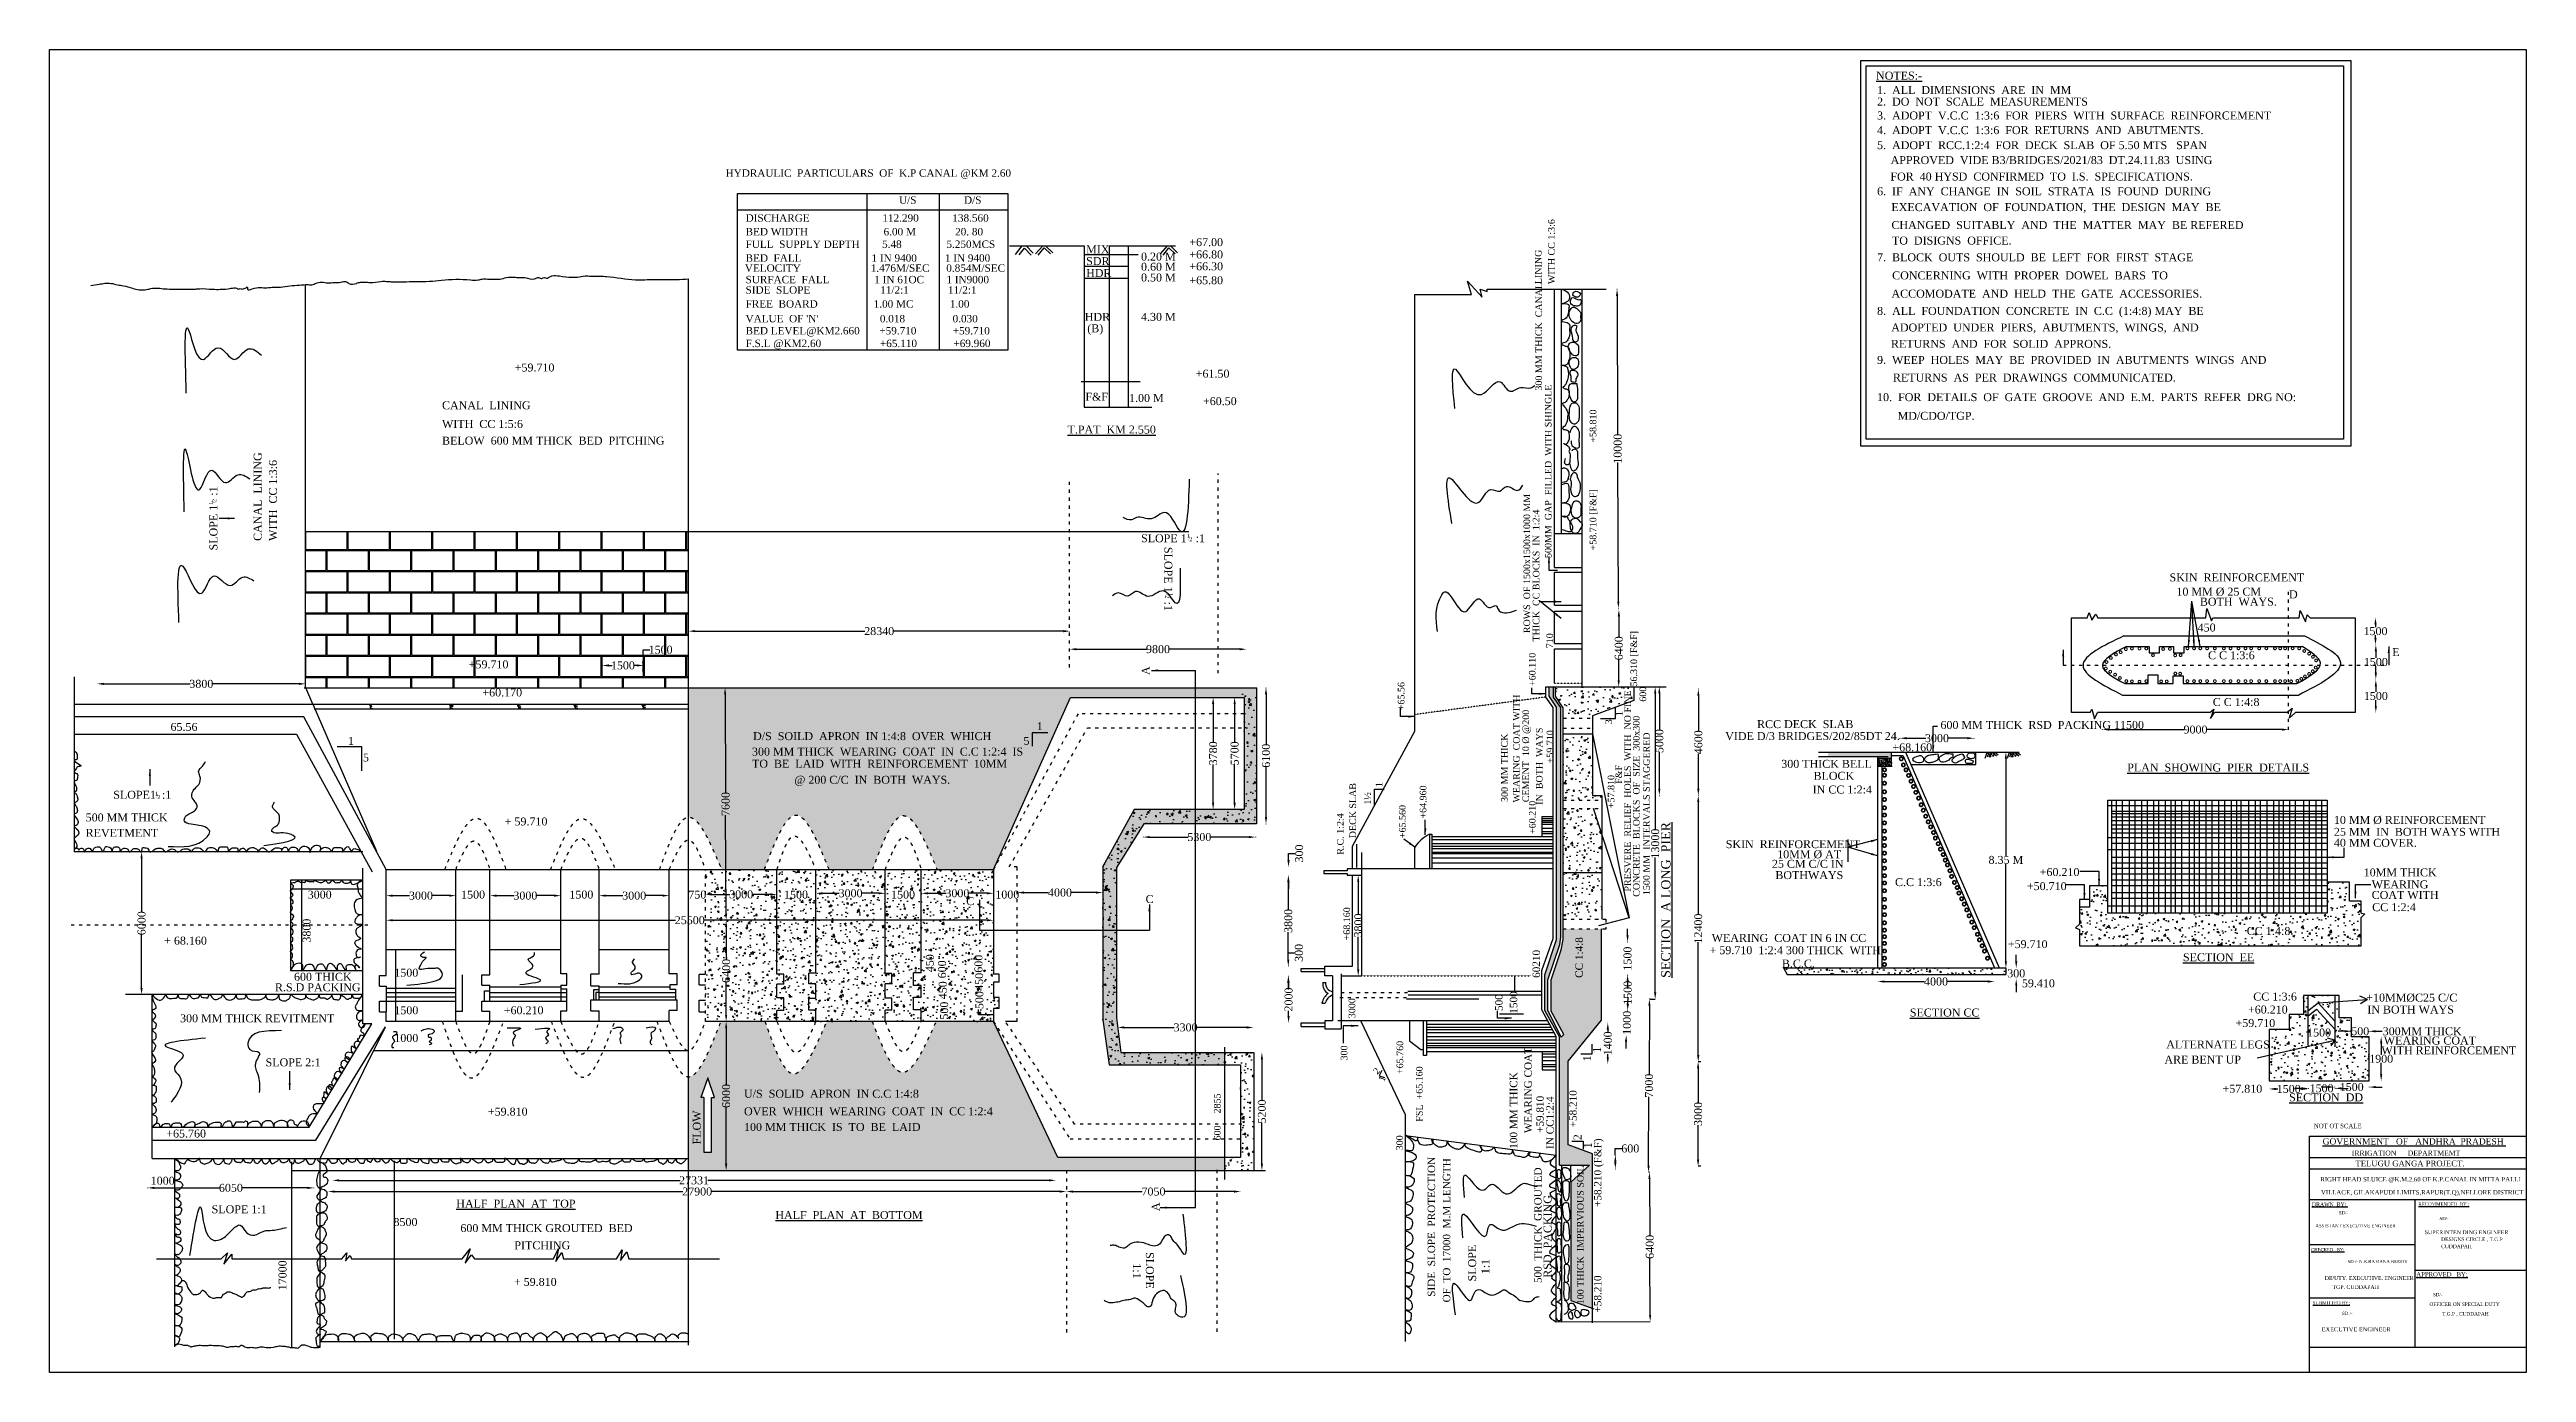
# Model space of a CAD drawing. Header units: millimetres. Extents: x 714 to 94318, y 2537 to 52531.
import ezdxf

# ---------------------------------------------------------------- set-up
doc = ezdxf.new("R2010")
doc.units = ezdxf.units.MM
doc.header["$MEASUREMENT"] = 0
doc.linetypes.add('ACAD_ISO03W100', pattern=[30, 12, -18])
for name, color, linetype in [('DIM', 5, 'Continuous'), ('DO LINE', 3, 'Continuous'), ('DWG.LINE', 10, 'Continuous'), ('HATCH', 2, 'Continuous'), ('RAILING', 4, 'Continuous'), ('TEXT', 7, 'Continuous')]:
    doc.layers.add(name, color=color, linetype=linetype)
doc.layers.add('TITLE', color=7, linetype='Continuous', lineweight=30)
doc.styles.get("Standard").update_dxf_attribs({"font": 'times.ttf', "height": 300})
doc.dimstyles.get("Standard").update_dxf_attribs({"dimtxt": 300, "dimasz": 250, "dimexe": 0.18, "dimexo": 0.0625, "dimgap": 0.09, "dimtad": 0, "dimtih": 1, "dimtoh": 1, "dimdec": 0, "dimzin": 0, "dimdsep": 46, "dimtxsty": 'Standard', "dimcen": 300, "dimclre": 256, "dimclrt": 4, "dimadec": 0, "dimazin": 0, "dimtfac": 1, "dimtdec": 0, "dimtofl": 0, "dimtmove": 0, "dimatfit": 3, "dimfxl": 0, "dimtolj": 1, "dimtzin": 0, "dimarcsym": 0})
pattern_1 = [(50, (0, 0), (717.26, -62.752), [75, -825]), (355, (0, 0), (-138.7513, 752.192), [60, -660]), (100.4514, (59.8, -5.2), (578.5094, 689.4395), [63.74, -701.142]), (46.1842, (0, 200), (1067.241, -165.519), [112.5, -1237.5]), (96.6356, (88.9, 186.2), (934.663, 974.118), [95.61, -1051.713]), (351.1842, (0, 200), (934.662, 974.119), [90, -990]), (21, (100, 150), (596.907, -402.619), [75, -825]), (326, (100, 150), (243.3153, 725.15), [60, -660]), (71.4514, (149.74, 116.45), (840.2226, 322.5305), [63.74, -701.142]), (37.5, (0, 0), (12.15986, 332.89385), [0, -652, 0, -670, 0, -662.5]), (7.5, (0, 0), (263.0695, 394.4117), [0, -382, 0, -637, 0, -252.5]), (327.5, (-223, 0), (533.8224, -22.5549), [0, -250, 0, -780, 0, -1035]), (317.5, (-323, 0), (583.1862, 100.105), [0, -325, 0, -518, 0, -735])]

msp = doc.modelspace()

# ---------------------------------------------------------------- texts
at = {"layer": 'TEXT', "ltscale": 0.2}
for s, height, p in [('%%UNOTES:-', 300, (69738.6, 51395)), ('2.  DO  NOT  SCALE  MEASUREMENTS', 300, (69777, 50413.8)), ('1.  ALL  DIMENSIONS  ARE  IN  MM', 300, (69777, 50851)), ('4.  ADOPT  V.C.C  1:3:6  FOR  RETURNS  AND  ABUTMENTS.', 300, (69777, 49334.8)), ('3.  ADOPT  V.C.C  1:3:6  FOR  PIERS  WITH  SURFACE  REINFORCEMENT', 300, (69777, 49889)), ('5.  ADOPT  RCC.1:2:4  FOR  DECK  SLAB  OF 5.50 MTS   SPAN', 300, (69777, 48767.3)), ('HYDRAULIC  PARTICULARS  OF  K.P CANAL @KM 2.60', 280, (26262.7, 47722.2)), ('FOR  40 HYSD  CONFIRMED  TO  I.S.  SPECIFICATIONS.', 300, (70280.2, 47581)), ('APPROVED  VIDE B3/BRIDGES/2021/83  DT.24.11.83  USING', 300, (70289.8, 48202.6)), ('U/S                 D/S', 280, (32817.1, 46703.5)), ('6.  IF  ANY  CHANGE  IN  SOIL  STRATA  IS  FOUND  DURING', 300, (69777, 47022.6)), ('DISCHARGE                          112.290            138.560', 280, (27018, 46025.7)), ('EXECAVATION  OF  FOUNDATION,  THE  DESIGN  MAY  BE', 300, (70321, 46425.5)), ('CHANGED  SUITABLY  AND  THE  MATTER  MAY  BE REFERED', 300, (70321, 45749.4)), ('BED WIDTH                           6.00 M              20. 80', 280, (27018, 45507.4)), ('FULL  SUPPLY DEPTH        5.48                5.250MCS', 280, (27018, 45033.8)), ('MIX', 300, (39888.3, 44827.5)), ('+67.00', 300, (43787, 45100.8)), ('+66.80', 300, (43787, 44637.7)), ('TO  DISIGNS  OFFICE.', 300, (70341, 45161.5)), ('VELOCITY                         1.476M/SEC      0.854M/SEC', 280, (26990.5, 44132.4)), ('BED  FALL                         1 IN 9400          1 IN 9400', 280, (27018, 44511.5)), ('HDR', 300, (39888.3, 43934.5)), ('SDR', 300, (39888.3, 44387.6)), ('0.20 M', 300, (41961.6, 44554.7)), ('0.60 M', 300, (41961.6, 44172.6)), ('0.50 M', 300, (41961.6, 43765.8)), ('+66.30', 300, (43787, 44188.9)), ('7.  BLOCK  OUTS  SHOULD  BE  LEFT  FOR  FIRST  STAGE', 300, (69777, 44527.6)), ('CONCERNING  WITH  PROPER  DOWEL  BARS  TO', 300, (70347, 43845.2)), ('FREE  BOARD                    1.00 MC             1.00', 280, (27018, 42777)), ('SURFACE  FALL                1 IN 61OC        1 IN9000', 280, (27018, 43697.7)), ('SIDE  SLOPE                         11/2:1              11/2:1', 280, (27018, 43306.3)), ('+65.80', 300, (43787, 43661.7)), ('ACCOMODATE  AND  HELD  THE  GATE  ACCESSORIES.', 300, (70320.7, 43155.6)), ("VALUE  OF 'N'                      0.018                 0.030", 280, (27018, 42220.9)), ('HDR', 300, (39837.3, 42278.8)), ('(B)', 300, (39930.7, 41843.4)), ('4.30 M', 300, (41961.6, 42278.8)), ('8.  ALL  FOUNDATION  CONCRETE  IN  C.C  (1:4:8) MAY  BE', 300, (69777, 42502.9)), ('ADOPTED  UNDER  PIERS,  ABUTMENTS,  WINGS,  AND', 300, (70313.1, 41877)), ('BED LEVEL@KM2.660       +59.710             +59.710', 280, (27018, 41765.1)), ('F.S.L @KM2.60                     +65.110             +69.960', 280, (27018, 41286.1)), ('RETURNS  AND  FOR  SOLID  APPRONS.', 300, (70303.3, 41258.7)), ('+59.710', 300, (18293, 40363.9)), ('+61.50', 300, (44028.4, 40132.7)), ('9.  WEEP  HOLES  MAY  BE  PROVIDED  IN  ABUTMENTS  WINGS  AND', 300, (69777, 40650)), ('RETURNS  AS  PER  DRAWINGS  COMMUNICATED.', 300, (70377, 39983.8)), ('F&F', 300, (39857.9, 39260)), ('1.00 M', 300, (41509.6, 39211.9)), ('+60.50', 300, (44302.4, 39092.6)), ('10.  FOR  DETAILS  OF  GATE  GROOVE  AND  E.M.  PARTS  REFER  DRG NO:', 300, (69777, 39244.7)), ('WITH  CC 1:5:6', 300, (15546.4, 38231.7)), ('CANAL  LINING', 300, (15546.4, 38936.2)), ('MD/CDO/TGP.', 300, (70552.1, 38538.2)), ('BELOW  600 MM THICK  BED  PITCHING', 300, (15546.4, 37601.3)), ('SLOPE 1   :1', 300, (41961.6, 33911.8)), ('1', 150, (43689, 34083.1)), ('/', 150, (43755.1, 33990.1)), ('2', 150, (43790.6, 33951.3)), ('SKIN  REINFORCEMENT', 300, (80831.3, 32431.9)), ('10 MM %%C 25 CM', 300, (81091.4, 31893.5)), ('D', 300, (85344.8, 31790.3)), ('BOTH  WAYS.', 300, (81976.1, 31516.5)), ('450', 300, (81890.4, 30538.2)), ('+59.710', 300, (16554.7, 29146.2)), ('C C 1:3:6', 300, (82284.4, 29490.1)), ('E', 300, (89244.4, 29609.5)), ('+60.170', 300, (17071, 28084.6)), ('RCC DECK  SLAB', 300, (65243.3, 26887.9)), ('600 MM THICK  RSD  PACKING 11500', 300, (72172.8, 26856.7)), ('C C 1:4:8', 300, (82465.7, 27723.5)), ('65.56', 300, (5285.5, 26782.8)), ('1', 300, (11992.3, 26254.5)), ('D/S  SOILD  APRON  IN 1:4:8  OVER  WHICH', 300, (27301, 26434)), ('5', 300, (37519, 26253.6)), ('1', 300, (38017.9, 26809.6)), ('VIDE D/3 BRIDGES/202/85DT 24.', 300, (64039.1, 26437.1)), ('+68.160', 300, (70357.7, 26012.3)), ('5', 300, (12555.3, 25627.4)), ('TO  BE  LAID  WITH  REINFORCEMENT  10MM', 300, (27260, 25391.9)), ('300 MM THICK  WEARING  COAT  IN  C.C 1:2:4  IS ', 300, (27260, 25849)), ('300 THICK BELL', 300, (66156.9, 25387)), ('SLOPE1  :1', 300, (3123.2, 24218.4)), ('1', 150, (4687.4, 24339.2)), ('/', 150, (4753.5, 24246.2)), ('2', 150, (4789, 24207.4)), ('@ 200 C/C  IN  BOTH  WAYS.', 300, (28859.1, 24784.8)), ('IN CC 1:2:4', 300, (67345, 24416.6)), ('BLOCK', 300, (67375.4, 24934.4)), ('500 MM THICK', 300, (2079.3, 23362.2)), ('+ 59.710', 300, (17914.7, 23210.3)), ('10 MM %%C REINFORCEMENT', 300, (87040.8, 23267.7)), ('REVETMENT', 300, (2079.3, 22778.5)), ('SKIN  REINFORCEMENT', 300, (64058.9, 22351.9)), ('40 MM COVER.', 300, (87040.8, 22402.8)), ('25 MM  IN  BOTH WAYS WITH ', 300, (87040.8, 22817.8)), ('25 CM C/C IN', 300, (65804.5, 21608.4)), (' 10MM %%C AT', 300, (65889, 21969.6)), ('+60.210', 300, (75923.9, 21297.4)), ('10MM THICK', 300, (88167, 21284.4)), ('3000', 300, (10469.9, 20444.3)), ('1500', 300, (16267.3, 20446.7)), ('1500', 300, (20359, 20446.7)), ('750', 300, (24854.1, 20446.7)), ('1500', 300, (28470.4, 20446.7)), ('1500', 300, (32516.5, 20446.7)), ('1000', 300, (36454.9, 20446.7)), ('BOTHWAYS', 300, (65933.2, 21181.9)), ('C.C 1:3:6', 300, (70455.6, 20916.9)), ('+50.710', 300, (75437.9, 20765.4)), ('WEARING', 300, (88469.9, 20829.7)), ('COAT WITH', 300, (88469.9, 20432.4)), ('C', 300, (35356, 20198.1)), ('C', 300, (42135.9, 20278)), ('CC 1:2:4', 300, (88488.9, 19969.8)), ('+ 68.160', 300, (5045.8, 18706)), ('WEARING  COAT IN 6 IN CC', 300, (63526.3, 18808.1)), ('+59.710', 300, (74718.1, 18573.2)), ('CC 1:4:8', 300, (83746.9, 19071.4)), ('1500', 300, (13743.6, 17493.9)), ('+ 59.710  1:2:4 300 THICK  WITH', 300, (63447.5, 18343.3)), ('B.C.C.', 300, (66181, 17838.7)), ('R.S.D PACKING', 300, (9233.3, 16941.3)), ('600 THICK', 300, (9951.2, 17340.6)), ('59.410', 300, (75249.6, 17094.4)), ('CC 1:3:6', 300, (83994.2, 16592.5)), ('+10MMØC25 C/C', 300, (88264.2, 16552.4)), ('300 MM THICK REVITMENT', 300, (5646.9, 15771.5)), ('1500', 300, (13743.6, 16074.4)), ('+60.210', 300, (17879.4, 16074.4)), ('+60.210', 300, (83793.7, 16102)), ('IN BOTH WAYS', 300, (88304.3, 16102)), ('1000', 300, (13743.6, 15026.4)), ('ALTERNATE LEGS ', 300, (80706.5, 14780.6)), ('+59.710', 300, (83322.6, 15591.4)), ('1500', 300, (86028.9, 15234.1)), ('300MM THICK', 300, (88885.6, 15281.1)), ('WEARING COAT', 300, (88925.7, 14930.7)), ('SLOPE 2:1', 300, (8878.5, 14105)), ('ARE BENT UP', 300, (80636.4, 14210)), ('WITH REINFORCEMENT', 300, (88835.5, 14560.3)), ('U/S  SOLID  APRON  IN C.C 1:4:8', 300, (26958.8, 12921.2)), ('+57.810', 300, (82831.5, 13108.8)), ('+59.810', 300, (17278.4, 12245)), ('OVER  WHICH  WEARING  COAT  IN  CC 1:2:4', 300, (26958.8, 12255.6)), ('+65.760', 300, (5124.7, 11416.1)), ('100 MM THICK  IS  TO  BE  LAID', 300, (26958.8, 11664)), ('1000', 300, (4537.1, 9633.1)), ('SLOPE 1:1', 300, (6839.3, 8552.4)), ('8500', 300, (13711.7, 8070.1)), ('600 MM THICK GROUTED  BED', 300, (16240.1, 7842.9)), ('                  PITCHING', 300, (16240.1, 7192)), ('+ 59.810', 300, (18263.3, 5809))]:
    msp.add_text(s, height=height, dxfattribs=at).set_placement(p)
for s, height, rotation, p in [('WITH CC 1:3:6', 250, 90, (57595.9, 43666)), ('LINING', 250, 90, (57096, 43666)), ('300 MM THICK  CANAL  ', 250, 90, (57115.4, 39641.8)), ('500MM  GAP  FILLED  WITH SHINGLE', 250, 90, (57472.9, 33316.2)), ('+58.810', 250, 90, (59166.5, 37675.9)), ('CANAL  LINING', 300, 90, (8729.4, 33961.6)), ('WITH  CC 1:3:6', 300, 90, (9306.7, 33961.6)), ('SLOPE 1   :1', 300, 90, (7058, 33601.3)), ('ROWS  OF 1500x1500x1000 MM ', 250, 90, (56666.4, 30474.3)), ('+58.710 [F&F]', 250, 90, (59166.5, 33604.1)), ('1', 150, 90, (6886.7, 35328.7)), ('/', 150, 90, (6979.7, 35394.8)), ('2', 150, 90, (7018.5, 35430.3)), ('THICK  CC BLOCKS  IN  1:2:4', 250, 90, (57015.3, 30160.1)), ('SLOPE 1   :1', 300, 270, (42844.7, 33733.8)), ('2', 150, 270, (42884.2, 31904.8)), ('/', 150, 270, (42923, 31940.3)), ('1', 150, 270, (43016, 32006.4)), ('710', 250, 90, (57529.8, 29905.1)), ('56.310 [F&F]', 250, 90, (60708.2, 28459)), ('A', 300, 90, (42293.2, 28895.1)), ('+60.110', 250, 90, (56870.5, 28481.3)), ('+65.56', 250, 90, (51915.6, 27564.1)), ('WEARING  COAT WITH', 250, 90, (56270.9, 24074)), ('PRESVERE  RELIEF  HOLES  WITH  NO FINE', 250, 90, (60474.1, 20709.7)), ('600', 250, 90, (61051.5, 27885.8)), ('CEMENT  10 %%C @200', 250, 90, (56626.2, 24085.8)), ('3', 250, 90, (59756.3, 27031.7)), ('1', 250, 90, (60160.7, 27338)), ('CONCRETE  BLOCKS  OF  SIZE  300x300', 250, 90, (60804.3, 20513.9)), ('300 MM THICK  ', 250, 90, (55820.7, 24097.7)), ('IN  BOTH  WAYS', 250, 90, (57135.6, 23991.2)), ('+59.710', 250, 90, (57542.5, 25556.4)), ('1500 MM  INTERVALS STAGGERED', 250, 90, (61188, 20575.6)), ('F&F', 250, 90, (60137.7, 24780.9)), ('DECK SLAB', 250, 90, (50088.5, 22725)), ('1½', 250, 90, (50647.2, 23993)), ('1', 250, 90, (51081.9, 24659)), ('+64.960', 250, 90, (52745.8, 23469.4)), ('+57.810', 250, 90, (59850.2, 23863)), ('R.C. 1:2:4', 250, 90, (49616.6, 22104.7)), ('+65.560', 250, 90, (51961.9, 22730.2)), ('+60.210', 250, 90, (56873.3, 22888.7)), ('%%USECTION  A LONG  PIER', 350, 90, (61968.8, 17448.4)), ('3800', 300, 90, (10579.7, 18780.7)), ('+68.160', 250, 90, (49861.4, 18865)), ('CC 1:4:8', 280, 90, (58656.9, 17448.4)), ('450', 300, 90, (34130.6, 17662.3)), ('600', 300, 90, (34591.7, 17429.9)), ('600', 300, 90, (35966.9, 17644.1)), ('60210', 280, 90, (57039.2, 17448.4)), ('450', 300, 90, (34618, 16640.6)), ('450', 300, 90, (35994, 16958.9)), ('500', 300, 90, (36000.6, 16268.3)), ('1500', 280, 90, (56179.1, 16095.2)), ('500', 300, 90, (34670.7, 15871)), ('3000', 250, 90, (50057.3, 15924.9)), ('500', 280, 90, (55624.3, 16197.7)), ('+65.760', 250, 90, (51868.7, 13817.1)), ('300', 250, 90, (49759.7, 14328.1)), ('2', 250, 49.380168, (50895.3, 13779.3)), ('FSL  +65.160', 250, 90, (52601.5, 12013.6)), ('WEARING COAT', 280, 90, (56728, 11582.2)), ('1', 300, 90, (58970.5, 14290.1)), ('1', 300, 90, (59341.3, 14617)), ('1', 250, 69.859353, (51153.1, 13508.8)), ('100 MM THICK ', 280, 90, (56179.1, 10991.5)), ('+58.210 ', 280, 90, (58425.7, 11802)), ('FLOW', 300, 90, (25323.6, 11153)), ('2855', 250, 90, (44966.7, 12323.9)), ('+59.810', 280, 90, (57181.9, 11590.1)), ('IN CC1:2:4', 280, 90, (57556, 10984.7)), ('600', 250, 90, (44966.7, 11305.8)), ('300', 250, 90, (51851.4, 10932.3)), ('2', 300, 90, (58610.2, 11313.8)), ('+58.210 (F&F)', 280, 90, (59359.4, 8792.3)), ('SIDE  SLOPE  PROTECTION', 280, 90, (53075, 5397.1)), ('OF  TO  17000  M.M LENGTH ', 280, 90, (53647.5, 5183.5)), ('100 THICK  IMPERVIOUS SOIL', 250, 90, (58688.9, 5114.2)), ('1', 300, 90, (59000.7, 11008.6)), ('500  THICK  GROUTED', 280, 90, (57099, 5915.9)), ('A', 300, 90, (42660.4, 8634.2)), ('RSD  PACKING', 300, 90, (57475.7, 6117.5)), ('17000', 300, 90, (9668.6, 5639.6)), ('1:1', 300, 270, (41655.9, 6664.2)), ('SLOPE', 300, 270, (42146.2, 7087.6)), ('SLOPE', 300, 90, (54624.9, 5977)), ('1:1', 300, 90, (55128.9, 6251.6)), ('+58.210', 280, 90, (59359.4, 4802.1))]:
    msp.add_text(s, height=height, rotation=rotation, dxfattribs=at).set_placement(p)
at = {"layer": 'TITLE', "ltscale": 0.2}
for s, p in [('%%UT.PAT  KM 2.550', (39185.3, 38020.7)), ('%%UPLAN  SHOWING  PIER  DETAILS', (79230.6, 25247.9)), ('%%USECTION  EE', (81337.4, 18077.7)), ('%%USECTION CC', (71015.6, 15989.3)), ('%%USECTION  DD', (85347.9, 12783.1)), ('%%UHALF  PLAN  AT  TOP', (16085.1, 8766.6)), ('%%UHALF  PLAN  AT  BOTTOM', (28143.1, 8336.1))]:
    msp.add_text(s, height=300, dxfattribs=at).set_placement(p)
at = {"layer": 'TITLE'}
for s, height, p in [('NOT OT SCALE', 167.045, (86285.4, 11767.7)), ('IRRIGATION      DEPARTMEMT ', 188.584, (87720.1, 10733.3)), ('TELUGU GANGA PROJECT.', 216.938, (87854.3, 10326.3)), ('RIGHT HEAD SLUICE @K.M.2.60 OF K.P.CANAL IN MITTA PALLI ', 167.045, (86527.9, 9754.2)), ('VILLAGE, GILAKAPUDI LIMITS,RAPUR(T.Q),NELLORE DISTRICT', 167.045, (86554.3, 9262.4)), ('%%UDRAWN  BY; ', 143.247, (86209.7, 8819.7)), ('SD/-', 120, (87226.7, 8515.9)), ('%%URECOMMENDED  BY :', 122.932, (90234, 8837.3)), ('ASSISTANT EXECUTIVE ENGINEER', 120.484, (86339.7, 8020.4)), ('SUPERINTEN DING ENGINEER', 146.676, (90471.7, 7763.8)), ('SD/-', 120, (91031.8, 8294.7)), ('DESIGNS CIRCLE , T.G.P', 136.199, (91096.2, 7502)), ('%%UCHECKED   BY;', 115.7, (86180.5, 7120.8)), ('SD /- N.R.RAMANA REDDY', 119.999, (87555.6, 6669.6)), ('CUDDAPAH', 136.2, (91096.2, 7233.2)), ('DIPUTY. EXECUTIVE. ENGINEER', 144.021, (86694.3, 6032)), ('TGP. CUDDAPAH', 144.021, (86991.3, 5691.1)), ('%%UAPPROVED   BY;', 165.285, (90155.3, 6162.5)), ('%%USUBMITTED BY;', 120.484, (86241.3, 5107.9)), ('SD /-', 120, (87350, 4709.4)), ('OFFICER ON SPECIAL DUTY', 132.228, (90652.5, 5051.7)), ('SD/- ', 120, (90791.7, 5418.2)), ('T.G.P , CUDDAPAH', 132.228, (91133.5, 4687.4)), ('EXECUTIVE ENGINEER ', 157.153, (86578.5, 4087.5))]:
    msp.add_text(s, height=height, dxfattribs=at).set_placement(p)
at = {"layer": 'TITLE', "lineweight": 30}
msp.add_text('%%UGOVERNMENT   OF   ANDHRA  PRADESH ', height=236.909, dxfattribs=at).set_placement((86615.5, 11149.5))

# ---------------------------------------------------------------- blocks, each defined once
blk = doc.blocks.new('*D1')
at = {"layer": 'Defpoints', "color": 0, "ltscale": 0.2}
for p in [(11237, 9373), (39137, 9373), (39137, 9373)]:
    blk.add_point(p, dxfattribs=at)
at = {"layer": 'DIM', "lineweight": -2, "ltscale": 0.2}
for p, q in [((11237, 9373), (11237, 9373)), ((39137, 9373), (39137, 9373))]:
    blk.add_line(p, q, dxfattribs=at)
at = {"layer": 'DIM', "color": 0, "lineweight": -2, "ltscale": 0.2}
for p, q in [((11487, 9373), (24646, 9373)), ((38887, 9373), (25728, 9373))]:
    blk.add_line(p, q, dxfattribs=at)
at = {"layer": 'DIM', "color": 0, "ltscale": 0.2}
for points in [[(11487, 9415), (11487, 9332), (11237, 9373)], [(38887, 9415), (38887, 9332), (39137, 9373)]]:
    blk.add_solid(points, dxfattribs=at)
at = {"layer": 'DIM', "color": 4, "ltscale": 0.2, "insert": (25187, 9373), "char_height": 300, "attachment_point": 5}
blk.add_mtext('\\A1;27900', dxfattribs=at)
blk = doc.blocks.new('*D2')
at = {"layer": 'Defpoints', "color": 0, "ltscale": 0.2}
for p in [(4429, 9415), (10705, 9512), (10705, 9415)]:
    blk.add_point(p, dxfattribs=at)
at = {"layer": 'DIM', "lineweight": -2, "ltscale": 0.2}
for p, q in [((4429, 9507), (4429, 9512)), ((10705, 9507), (10705, 9512))]:
    blk.add_line(p, q, dxfattribs=at)
at = {"layer": 'DIM', "color": 0, "lineweight": -2, "ltscale": 0.2}
for p, q in [((4679, 9512), (7141, 9512)), ((10455, 9512), (7993, 9512))]:
    blk.add_line(p, q, dxfattribs=at)
at = {"layer": 'DIM', "color": 0, "ltscale": 0.2}
for points in [[(4679, 9554), (4679, 9470), (4429, 9512)], [(10455, 9554), (10455, 9470), (10705, 9512)]]:
    blk.add_solid(points, dxfattribs=at)
at = {"layer": 'DIM', "color": 4, "ltscale": 0.2, "insert": (7567, 9512), "char_height": 300, "attachment_point": 5}
blk.add_mtext('\\A1;6050', dxfattribs=at)
blk = doc.blocks.new('*D3')
at = {"layer": 'Defpoints', "color": 0, "ltscale": 0.2}
for p in [(11405, 9750), (38736, 9796), (38736, 9750)]:
    blk.add_point(p, dxfattribs=at)
at = {"layer": 'DIM', "lineweight": -2, "ltscale": 0.2}
for p, q in [((11405, 9791), (11405, 9796)), ((38736, 9791), (38736, 9796))]:
    blk.add_line(p, q, dxfattribs=at)
at = {"layer": 'DIM', "color": 0, "lineweight": -2, "ltscale": 0.2}
for p, q in [((11655, 9796), (24549, 9796)), ((38486, 9796), (25593, 9796))]:
    blk.add_line(p, q, dxfattribs=at)
at = {"layer": 'DIM', "color": 0, "ltscale": 0.2}
for points in [[(11655, 9838), (11655, 9755), (11405, 9796)], [(38486, 9838), (38486, 9755), (38736, 9796)]]:
    blk.add_solid(points, dxfattribs=at)
at = {"layer": 'DIM', "color": 4, "ltscale": 0.2, "insert": (25071, 9796), "char_height": 300, "attachment_point": 5}
blk.add_mtext('\\A1;27331', dxfattribs=at)
blk = doc.blocks.new('*D4')
at = {"layer": 'Defpoints', "color": 0, "ltscale": 0.2}
for p in [(39137, 9386), (45728, 9386), (45728, 9373)]:
    blk.add_point(p, dxfattribs=at)
at = {"layer": 'DIM', "lineweight": -2, "ltscale": 0.2}
for p, q in [((39137, 9378), (39137, 9373)), ((45728, 9378), (45728, 9373))]:
    blk.add_line(p, q, dxfattribs=at)
at = {"layer": 'DIM', "color": 0, "lineweight": -2, "ltscale": 0.2}
for p, q in [((39387, 9373), (42006, 9373)), ((45478, 9373), (42860, 9373))]:
    blk.add_line(p, q, dxfattribs=at)
at = {"layer": 'DIM', "color": 0, "ltscale": 0.2}
for points in [[(39387, 9415), (39387, 9332), (39137, 9373)], [(45478, 9415), (45478, 9332), (45728, 9373)]]:
    blk.add_solid(points, dxfattribs=at)
at = {"layer": 'DIM', "color": 4, "ltscale": 0.2, "insert": (42433, 9373), "char_height": 300, "attachment_point": 5}
blk.add_mtext('\\A1;7050', dxfattribs=at)
blk = doc.blocks.new('*D5')
at = {"layer": 'Defpoints', "color": 0, "ltscale": 0.2}
for p in [(4192, 22210), (4192, 16817), (4192, 16817)]:
    blk.add_point(p, dxfattribs=at)
at = {"layer": 'DIM', "lineweight": -2, "ltscale": 0.2}
for p, q in [((4192, 22210), (4192, 22210)), ((4192, 16817), (4191, 16817))]:
    blk.add_line(p, q, dxfattribs=at)
at = {"layer": 'DIM', "color": 0, "lineweight": -2, "ltscale": 0.2}
for p, q in [((4192, 21960), (4192, 19939)), ((4192, 17067), (4192, 19088))]:
    blk.add_line(p, q, dxfattribs=at)
at = {"layer": 'DIM', "color": 0, "ltscale": 0.2}
for points in [[(4150, 21960), (4233, 21960), (4192, 22210)], [(4150, 17067), (4233, 17067), (4192, 16817)]]:
    blk.add_solid(points, dxfattribs=at)
at = {"layer": 'DIM', "color": 4, "ltscale": 0.2, "insert": (4192, 19514), "char_height": 300, "attachment_point": 5, "rotation": 90}
blk.add_mtext('\\A1;6000', dxfattribs=at)
blk = doc.blocks.new('*D6')
at = {"layer": 'Defpoints', "color": 0, "ltscale": 0.2}
for p in [(13431, 20556), (16066, 20556), (16066, 20556)]:
    blk.add_point(p, dxfattribs=at)
at = {"layer": 'DIM', "lineweight": -2, "ltscale": 0.2}
for p, q in [((13431, 20556), (13431, 20556)), ((16066, 20556), (16066, 20556))]:
    blk.add_line(p, q, dxfattribs=at)
at = {"layer": 'DIM', "color": 0, "lineweight": -2, "ltscale": 0.2}
for p, q in [((13681, 20556), (14322, 20556)), ((15816, 20556), (15175, 20556))]:
    blk.add_line(p, q, dxfattribs=at)
at = {"layer": 'DIM', "color": 0, "ltscale": 0.2}
for points in [[(13681, 20598), (13681, 20514), (13431, 20556)], [(15816, 20598), (15816, 20514), (16066, 20556)]]:
    blk.add_solid(points, dxfattribs=at)
at = {"layer": 'DIM', "color": 4, "ltscale": 0.2, "insert": (14749, 20556), "char_height": 300, "attachment_point": 5}
blk.add_mtext('\\A1;3000', dxfattribs=at)
blk = doc.blocks.new('*D7')
at = {"layer": 'Defpoints', "color": 0, "ltscale": 0.2}
for p in [(17359, 20556), (20033, 20556), (20033, 20556)]:
    blk.add_point(p, dxfattribs=at)
at = {"layer": 'DIM', "lineweight": -2, "ltscale": 0.2}
for p, q in [((17359, 20556), (17359, 20556)), ((20033, 20556), (20033, 20556))]:
    blk.add_line(p, q, dxfattribs=at)
at = {"layer": 'DIM', "color": 0, "lineweight": -2, "ltscale": 0.2}
for p, q in [((17609, 20556), (18270, 20556)), ((19783, 20556), (19122, 20556))]:
    blk.add_line(p, q, dxfattribs=at)
at = {"layer": 'DIM', "color": 0, "ltscale": 0.2}
for points in [[(17609, 20598), (17609, 20514), (17359, 20556)], [(19783, 20598), (19783, 20514), (20033, 20556)]]:
    blk.add_solid(points, dxfattribs=at)
at = {"layer": 'DIM', "color": 4, "ltscale": 0.2, "insert": (18696, 20556), "char_height": 300, "attachment_point": 5}
blk.add_mtext('\\A1;3000', dxfattribs=at)
blk = doc.blocks.new('*D8')
at = {"layer": 'Defpoints', "color": 0, "ltscale": 0.2}
for p in [(21486, 20556), (24132, 20556), (24132, 20556)]:
    blk.add_point(p, dxfattribs=at)
at = {"layer": 'DIM', "lineweight": -2, "ltscale": 0.2}
for p, q in [((21486, 20556), (21486, 20556)), ((24132, 20556), (24132, 20556))]:
    blk.add_line(p, q, dxfattribs=at)
at = {"layer": 'DIM', "color": 0, "lineweight": -2, "ltscale": 0.2}
for p, q in [((21736, 20556), (22383, 20556)), ((23882, 20556), (23235, 20556))]:
    blk.add_line(p, q, dxfattribs=at)
at = {"layer": 'DIM', "color": 0, "ltscale": 0.2}
for points in [[(21736, 20598), (21736, 20514), (21486, 20556)], [(23882, 20598), (23882, 20514), (24132, 20556)]]:
    blk.add_solid(points, dxfattribs=at)
at = {"layer": 'DIM', "color": 4, "ltscale": 0.2, "insert": (22809, 20556), "char_height": 300, "attachment_point": 5}
blk.add_mtext('\\A1;3000', dxfattribs=at)
blk = doc.blocks.new('*D9')
at = {"layer": 'Defpoints', "color": 0, "ltscale": 0.2}
for p in [(25501, 20601), (28202, 20601), (28202, 20601)]:
    blk.add_point(p, dxfattribs=at)
at = {"layer": 'DIM', "lineweight": -2, "ltscale": 0.2}
for p, q in [((25501, 20601), (25501, 20602)), ((28202, 20601), (28202, 20602))]:
    blk.add_line(p, q, dxfattribs=at)
at = {"layer": 'DIM', "color": 0, "lineweight": -2, "ltscale": 0.2}
for p, q in [((25751, 20601), (26425, 20601)), ((27952, 20601), (27278, 20601))]:
    blk.add_line(p, q, dxfattribs=at)
at = {"layer": 'DIM', "color": 0, "ltscale": 0.2}
for points in [[(25751, 20643), (25751, 20560), (25501, 20601)], [(27952, 20643), (27952, 20560), (28202, 20601)]]:
    blk.add_solid(points, dxfattribs=at)
at = {"layer": 'DIM', "color": 4, "ltscale": 0.2, "insert": (26851, 20601), "char_height": 300, "attachment_point": 5}
blk.add_mtext('\\A1;3000', dxfattribs=at)
blk = doc.blocks.new('*D10')
at = {"layer": 'Defpoints', "color": 0, "ltscale": 0.2}
for p in [(29677, 20644), (32293, 20644), (32293, 20644)]:
    blk.add_point(p, dxfattribs=at)
at = {"layer": 'DIM', "lineweight": -2, "ltscale": 0.2}
for p, q in [((29677, 20644), (29677, 20644)), ((32293, 20644), (32293, 20644))]:
    blk.add_line(p, q, dxfattribs=at)
at = {"layer": 'DIM', "color": 0, "lineweight": -2, "ltscale": 0.2}
for p, q in [((29927, 20644), (30559, 20644)), ((32043, 20644), (31411, 20644))]:
    blk.add_line(p, q, dxfattribs=at)
at = {"layer": 'DIM', "color": 0, "ltscale": 0.2}
for points in [[(29927, 20686), (29927, 20602), (29677, 20644)], [(32043, 20686), (32043, 20602), (32293, 20644)]]:
    blk.add_solid(points, dxfattribs=at)
at = {"layer": 'DIM', "color": 4, "ltscale": 0.2, "insert": (30985, 20644), "char_height": 300, "attachment_point": 5}
blk.add_mtext('\\A1;3000', dxfattribs=at)
blk = doc.blocks.new('*D11')
at = {"layer": 'Defpoints', "color": 0, "ltscale": 0.2}
for p in [(33659, 20644), (36385, 20644), (36385, 20644)]:
    blk.add_point(p, dxfattribs=at)
at = {"layer": 'DIM', "lineweight": -2, "ltscale": 0.2}
for p, q in [((33659, 20644), (33659, 20644)), ((36385, 20644), (36385, 20644))]:
    blk.add_line(p, q, dxfattribs=at)
at = {"layer": 'DIM', "color": 0, "lineweight": -2, "ltscale": 0.2}
for p, q in [((33909, 20644), (34596, 20644)), ((36135, 20644), (35448, 20644))]:
    blk.add_line(p, q, dxfattribs=at)
at = {"layer": 'DIM', "color": 0, "ltscale": 0.2}
for points in [[(33909, 20686), (33909, 20602), (33659, 20644)], [(36135, 20686), (36135, 20602), (36385, 20644)]]:
    blk.add_solid(points, dxfattribs=at)
at = {"layer": 'DIM', "color": 4, "ltscale": 0.2, "insert": (35022, 20644), "char_height": 300, "attachment_point": 5}
blk.add_mtext('\\A1;3000', dxfattribs=at)
blk = doc.blocks.new('*D12')
at = {"layer": 'Defpoints', "color": 0, "ltscale": 0.2}
for p in [(37285, 20644), (40514, 20673), (40514, 20644)]:
    blk.add_point(p, dxfattribs=at)
at = {"layer": 'DIM', "lineweight": -2, "ltscale": 0.2}
for p, q in [((37285, 20668), (37285, 20673)), ((40514, 20668), (40514, 20673))]:
    blk.add_line(p, q, dxfattribs=at)
at = {"layer": 'DIM', "color": 0, "lineweight": -2, "ltscale": 0.2}
for p, q in [((37535, 20673), (38467, 20673)), ((40264, 20673), (39331, 20673))]:
    blk.add_line(p, q, dxfattribs=at)
at = {"layer": 'DIM', "color": 0, "ltscale": 0.2}
for points in [[(37535, 20715), (37535, 20631), (37285, 20673)], [(40264, 20715), (40264, 20631), (40514, 20673)]]:
    blk.add_solid(points, dxfattribs=at)
at = {"layer": 'DIM', "color": 4, "ltscale": 0.2, "insert": (38899, 20673), "char_height": 300, "attachment_point": 5}
blk.add_mtext('\\A1;4000', dxfattribs=at)
blk = doc.blocks.new('*D13')
at = {"layer": 'Defpoints', "color": 0, "ltscale": 0.2}
for p in [(13431, 19626), (36385, 19626), (36385, 19626)]:
    blk.add_point(p, dxfattribs=at)
at = {"layer": 'DIM', "lineweight": -2, "ltscale": 0.2}
for p, q in [((13431, 19626), (13431, 19626)), ((36385, 19626), (36385, 19626))]:
    blk.add_line(p, q, dxfattribs=at)
at = {"layer": 'DIM', "color": 0, "lineweight": -2, "ltscale": 0.2}
for p, q in [((13681, 19626), (24367, 19626)), ((36135, 19626), (25449, 19626))]:
    blk.add_line(p, q, dxfattribs=at)
at = {"layer": 'DIM', "color": 0, "ltscale": 0.2}
for points in [[(13681, 19667), (13681, 19584), (13431, 19626)], [(36135, 19667), (36135, 19584), (36385, 19626)]]:
    blk.add_solid(points, dxfattribs=at)
at = {"layer": 'DIM', "color": 4, "ltscale": 0.2, "insert": (24908, 19626), "char_height": 300, "attachment_point": 5}
blk.add_mtext('\\A1;25500', dxfattribs=at)
blk = doc.blocks.new('*D14')
at = {"layer": 'Defpoints', "color": 0, "ltscale": 0.2}
for p in [(26244, 28413), (26283, 19626), (26283, 19626)]:
    blk.add_point(p, dxfattribs=at)
at = {"layer": 'DIM', "lineweight": -2, "ltscale": 0.2}
for p, q in [((26244, 28413), (26244, 28413)), ((26283, 19626), (26283, 19626))]:
    blk.add_line(p, q, dxfattribs=at)
at = {"layer": 'DIM', "color": 0, "lineweight": -2, "ltscale": 0.2}
for p, q in [((26245, 28163), (26262, 24446)), ((26282, 19876), (26265, 23592))]:
    blk.add_line(p, q, dxfattribs=at)
at = {"layer": 'DIM', "color": 0, "ltscale": 0.2}
for points in [[(26287, 28163), (26203, 28162), (26244, 28413)], [(26323, 19876), (26240, 19876), (26283, 19626)]]:
    blk.add_solid(points, dxfattribs=at)
at = {"layer": 'DIM', "color": 4, "ltscale": 0.2, "insert": (26263, 24019), "char_height": 300, "attachment_point": 5, "rotation": 90}
blk.add_mtext('\\A1;7600', dxfattribs=at)
blk = doc.blocks.new('*D15')
at = {"layer": 'Defpoints', "color": 0, "ltscale": 0.2}
for p in [(26283, 19626), (26283, 15801), (26283, 15801)]:
    blk.add_point(p, dxfattribs=at)
at = {"layer": 'DIM', "lineweight": -2, "ltscale": 0.2}
for p, q in [((26283, 19626), (26282, 19626)), ((26283, 15801), (26282, 15801))]:
    blk.add_line(p, q, dxfattribs=at)
at = {"layer": 'DIM', "color": 0, "lineweight": -2, "ltscale": 0.2}
for p, q in [((26283, 19376), (26283, 18139)), ((26283, 16051), (26283, 17288))]:
    blk.add_line(p, q, dxfattribs=at)
at = {"layer": 'DIM', "color": 0, "ltscale": 0.2}
for points in [[(26241, 19376), (26324, 19376), (26283, 19626)], [(26241, 16051), (26324, 16051), (26283, 15801)]]:
    blk.add_solid(points, dxfattribs=at)
at = {"layer": 'DIM', "color": 4, "ltscale": 0.2, "insert": (26283, 17713), "char_height": 300, "attachment_point": 5, "rotation": 90}
blk.add_mtext('\\A1;6400', dxfattribs=at)
blk = doc.blocks.new('*D16')
at = {"layer": 'Defpoints', "color": 0, "ltscale": 0.2}
for p in [(26283, 15801), (26283, 10172), (26283, 10172)]:
    blk.add_point(p, dxfattribs=at)
at = {"layer": 'DIM', "lineweight": -2, "ltscale": 0.2}
for p, q in [((26283, 15801), (26283, 15801)), ((26283, 10172), (26282, 10172))]:
    blk.add_line(p, q, dxfattribs=at)
at = {"layer": 'DIM', "color": 0, "lineweight": -2, "ltscale": 0.2}
for p, q in [((26283, 15551), (26283, 13412)), ((26283, 10422), (26283, 12561))]:
    blk.add_line(p, q, dxfattribs=at)
at = {"layer": 'DIM', "color": 0, "ltscale": 0.2}
for points in [[(26241, 15551), (26324, 15551), (26283, 15801)], [(26241, 10422), (26324, 10422), (26283, 10172)]]:
    blk.add_solid(points, dxfattribs=at)
at = {"layer": 'DIM', "color": 4, "ltscale": 0.2, "insert": (26283, 12986), "char_height": 300, "attachment_point": 5, "rotation": 90}
blk.add_mtext('\\A1;6000', dxfattribs=at)
blk = doc.blocks.new('*D17')
at = {"layer": 'Defpoints', "color": 0, "ltscale": 0.2}
for p in [(46226, 14625), (46226, 10172), (46530, 10172)]:
    blk.add_point(p, dxfattribs=at)
at = {"layer": 'DIM', "lineweight": -2, "ltscale": 0.2}
for p, q in [((46525, 14625), (46530, 14625)), ((46525, 10172), (46530, 10172))]:
    blk.add_line(p, q, dxfattribs=at)
at = {"layer": 'DIM', "color": 0, "lineweight": -2, "ltscale": 0.2}
for p, q in [((46530, 14375), (46530, 12823)), ((46530, 10422), (46530, 11974))]:
    blk.add_line(p, q, dxfattribs=at)
at = {"layer": 'DIM', "color": 0, "ltscale": 0.2}
for points in [[(46488, 14375), (46571, 14375), (46530, 14625)], [(46488, 10422), (46571, 10422), (46530, 10172)]]:
    blk.add_solid(points, dxfattribs=at)
at = {"layer": 'DIM', "color": 4, "ltscale": 0.2, "insert": (46530, 12398), "char_height": 300, "attachment_point": 5, "rotation": 90}
blk.add_mtext('\\A1;5200', dxfattribs=at)
blk = doc.blocks.new('*D18')
at = {"layer": 'Defpoints', "color": 0, "ltscale": 0.2}
for p in [(41080, 15563), (46210, 15575), (46210, 15563)]:
    blk.add_point(p, dxfattribs=at)
at = {"layer": 'DIM', "lineweight": -2, "ltscale": 0.2}
for p, q in [((41080, 15570), (41080, 15575)), ((46210, 15570), (46210, 15575))]:
    blk.add_line(p, q, dxfattribs=at)
at = {"layer": 'DIM', "color": 0, "lineweight": -2, "ltscale": 0.2}
for p, q in [((41330, 15575), (43219, 15575)), ((45960, 15575), (44071, 15575))]:
    blk.add_line(p, q, dxfattribs=at)
at = {"layer": 'DIM', "color": 0, "ltscale": 0.2}
for points in [[(41330, 15617), (41330, 15533), (41080, 15575)], [(45960, 15617), (45960, 15533), (46210, 15575)]]:
    blk.add_solid(points, dxfattribs=at)
at = {"layer": 'DIM', "color": 4, "ltscale": 0.2, "insert": (43645, 15575), "char_height": 300, "attachment_point": 5}
blk.add_mtext('\\A1;3300', dxfattribs=at)
blk = doc.blocks.new('*D19')
at = {"layer": 'Defpoints', "color": 0, "ltscale": 0.2}
for p in [(47487, 17506), (47538, 17506), (47487, 15754)]:
    blk.add_point(p, dxfattribs=at)
at = {"layer": 'DIM', "lineweight": -2, "ltscale": 0.2}
for p, q in [((47533, 17506), (47538, 17506)), ((47533, 15754), (47538, 15754))]:
    blk.add_line(p, q, dxfattribs=at)
at = {"layer": 'DIM', "color": 0, "lineweight": -2, "ltscale": 0.2}
for p, q in [((47538, 17256), (47538, 17060)), ((47538, 16004), (47538, 16199))]:
    blk.add_line(p, q, dxfattribs=at)
at = {"layer": 'DIM', "color": 0, "ltscale": 0.2}
for points in [[(47496, 17256), (47579, 17256), (47538, 17506)], [(47496, 16004), (47579, 16004), (47538, 15754)]]:
    blk.add_solid(points, dxfattribs=at)
at = {"layer": 'DIM', "color": 4, "ltscale": 0.2, "insert": (47538, 16630), "char_height": 300, "attachment_point": 5, "rotation": 90}
blk.add_mtext('\\A1;2000', dxfattribs=at)
blk = doc.blocks.new('*D20')
at = {"layer": 'Defpoints', "color": 0, "ltscale": 0.2}
for p in [(44687, 28050), (44687, 23816), (44687, 23816)]:
    blk.add_point(p, dxfattribs=at)
at = {"layer": 'DIM', "lineweight": -2, "ltscale": 0.2}
for p, q in [((44687, 28050), (44686, 28050)), ((44687, 23816), (44686, 23816))]:
    blk.add_line(p, q, dxfattribs=at)
at = {"layer": 'DIM', "color": 0, "lineweight": -2, "ltscale": 0.2}
for p, q in [((44687, 27800), (44687, 26359)), ((44687, 24066), (44687, 25507))]:
    blk.add_line(p, q, dxfattribs=at)
at = {"layer": 'DIM', "color": 0, "ltscale": 0.2}
for points in [[(44645, 27800), (44728, 27800), (44687, 28050)], [(44645, 24066), (44728, 24066), (44687, 23816)]]:
    blk.add_solid(points, dxfattribs=at)
at = {"layer": 'DIM', "color": 4, "ltscale": 0.2, "insert": (44687, 25933), "char_height": 300, "attachment_point": 5, "rotation": 90}
blk.add_mtext('\\A1;3780', dxfattribs=at)
blk = doc.blocks.new('*D21')
at = {"layer": 'Defpoints', "color": 0, "ltscale": 0.2}
for p in [(45499, 28050), (45499, 23816), (45499, 23816)]:
    blk.add_point(p, dxfattribs=at)
at = {"layer": 'DIM', "lineweight": -2, "ltscale": 0.2}
for p, q in [((45499, 28050), (45499, 28050)), ((45499, 23816), (45499, 23816))]:
    blk.add_line(p, q, dxfattribs=at)
at = {"layer": 'DIM', "color": 0, "lineweight": -2, "ltscale": 0.2}
for p, q in [((45499, 27800), (45499, 26358)), ((45499, 24066), (45499, 25508))]:
    blk.add_line(p, q, dxfattribs=at)
at = {"layer": 'DIM', "color": 0, "ltscale": 0.2}
for points in [[(45458, 27800), (45541, 27800), (45499, 28050)], [(45458, 24066), (45541, 24066), (45499, 23816)]]:
    blk.add_solid(points, dxfattribs=at)
at = {"layer": 'DIM', "color": 4, "ltscale": 0.2, "insert": (45499, 25933), "char_height": 300, "attachment_point": 5, "rotation": 90}
blk.add_mtext('\\A1;5700', dxfattribs=at)
blk = doc.blocks.new('*D22')
at = {"layer": 'Defpoints', "color": 0, "ltscale": 0.2}
for p in [(46323, 28413), (46323, 23273), (46685, 23273)]:
    blk.add_point(p, dxfattribs=at)
at = {"layer": 'DIM', "lineweight": -2, "ltscale": 0.2}
for p, q in [((46680, 28413), (46685, 28413)), ((46680, 23273), (46685, 23273))]:
    blk.add_line(p, q, dxfattribs=at)
at = {"layer": 'DIM', "color": 0, "lineweight": -2, "ltscale": 0.2}
for p, q in [((46685, 28163), (46685, 26268)), ((46685, 23523), (46685, 25417))]:
    blk.add_line(p, q, dxfattribs=at)
at = {"layer": 'DIM', "color": 0, "ltscale": 0.2}
for points in [[(46643, 28163), (46727, 28163), (46685, 28413)], [(46643, 23523), (46727, 23523), (46685, 23273)]]:
    blk.add_solid(points, dxfattribs=at)
at = {"layer": 'DIM', "color": 4, "ltscale": 0.2, "insert": (46685, 25843), "char_height": 300, "attachment_point": 5, "rotation": 90}
blk.add_mtext('\\A1;6100', dxfattribs=at)
blk = doc.blocks.new('*D23')
at = {"layer": 'Defpoints', "color": 0, "ltscale": 0.2}
for p in [(42044, 22792), (46288, 22792), (46288, 22769)]:
    blk.add_point(p, dxfattribs=at)
at = {"layer": 'DIM', "lineweight": -2, "ltscale": 0.2}
for p, q in [((42044, 22774), (42044, 22769)), ((46288, 22774), (46288, 22769))]:
    blk.add_line(p, q, dxfattribs=at)
at = {"layer": 'DIM', "color": 0, "lineweight": -2, "ltscale": 0.2}
for p, q in [((42294, 22769), (43741, 22769)), ((46038, 22769), (44591, 22769))]:
    blk.add_line(p, q, dxfattribs=at)
at = {"layer": 'DIM', "color": 0, "ltscale": 0.2}
for points in [[(42294, 22811), (42294, 22728), (42044, 22769)], [(46038, 22811), (46038, 22728), (46288, 22769)]]:
    blk.add_solid(points, dxfattribs=at)
at = {"layer": 'DIM', "color": 4, "ltscale": 0.2, "insert": (44166, 22769), "char_height": 300, "attachment_point": 5}
blk.add_mtext('\\A1;5300', dxfattribs=at)
blk = doc.blocks.new('*D24')
at = {"layer": 'Defpoints', "color": 0, "ltscale": 0.2}
for p in [(23147, 29599), (23157, 29599), (23157, 28842)]:
    blk.add_point(p, dxfattribs=at)
at = {"layer": 'DIM', "color": 0, "lineweight": -2, "ltscale": 0.2}
for p, q in [((23147, 29599), (23147, 29849)), ((23147, 29849), (23397, 29849)), ((23147, 29092), (23147, 29349))]:
    blk.add_line(p, q, dxfattribs=at)
at = {"layer": 'DIM', "lineweight": -2, "ltscale": 0.2}
for p, q in [((23152, 29599), (23147, 29599)), ((23152, 28842), (23147, 28842))]:
    blk.add_line(p, q, dxfattribs=at)
at = {"layer": 'DIM', "color": 0, "ltscale": 0.2}
for points in [[(23105, 29349), (23189, 29349), (23147, 29599)], [(23105, 29092), (23189, 29092), (23147, 28842)]]:
    blk.add_solid(points, dxfattribs=at)
at = {"layer": 'DIM', "color": 4, "ltscale": 0.2, "insert": (23806, 29849), "char_height": 300, "attachment_point": 5}
blk.add_mtext('\\A1;1500', dxfattribs=at)
blk = doc.blocks.new('*D25')
at = {"layer": 'Defpoints', "color": 0, "ltscale": 0.2}
for p in [(21600, 29598), (23163, 29598), (23163, 29255)]:
    blk.add_point(p, dxfattribs=at)
at = {"layer": 'DIM', "lineweight": -2, "ltscale": 0.2}
for p, q in [((21600, 29260), (21600, 29254)), ((23163, 29260), (23163, 29254))]:
    blk.add_line(p, q, dxfattribs=at)
at = {"layer": 'DIM', "color": 0, "lineweight": -2, "ltscale": 0.2}
for p, q in [((21850, 29255), (21972, 29255)), ((22913, 29255), (22790, 29255))]:
    blk.add_line(p, q, dxfattribs=at)
at = {"layer": 'DIM', "color": 0, "ltscale": 0.2}
for points in [[(21850, 29296), (21850, 29213), (21600, 29255)], [(22913, 29296), (22913, 29213), (23163, 29255)]]:
    blk.add_solid(points, dxfattribs=at)
at = {"layer": 'DIM', "color": 4, "ltscale": 0.2, "insert": (22381, 29255), "char_height": 300, "attachment_point": 5}
blk.add_mtext('\\A1;1500', dxfattribs=at)
blk = doc.blocks.new('*D26')
at = {"layer": 'Defpoints', "color": 0, "ltscale": 0.2}
for p in [(2513, 28559), (2513, 28559), (10387, 28559)]:
    blk.add_point(p, dxfattribs=at)
at = {"layer": 'DIM', "lineweight": -2, "ltscale": 0.2}
for p, q in [((2513, 28559), (2513, 28559)), ((10387, 28559), (10387, 28559))]:
    blk.add_line(p, q, dxfattribs=at)
at = {"layer": 'DIM', "color": 0, "lineweight": -2, "ltscale": 0.2}
for p, q in [((2763, 28559), (6024, 28559)), ((10137, 28559), (6876, 28559))]:
    blk.add_line(p, q, dxfattribs=at)
at = {"layer": 'DIM', "color": 0, "ltscale": 0.2}
for points in [[(2763, 28600), (2763, 28517), (2513, 28559)], [(10137, 28600), (10137, 28517), (10387, 28559)]]:
    blk.add_solid(points, dxfattribs=at)
at = {"layer": 'DIM', "color": 4, "ltscale": 0.2, "insert": (6450, 28559), "char_height": 300, "attachment_point": 5}
blk.add_mtext('\\A1;3800', dxfattribs=at)
blk = doc.blocks.new('*D27')
at = {"layer": 'Defpoints', "color": 0, "ltscale": 0.2}
for p in [(39264, 29886), (45943, 29886), (45943, 29869)]:
    blk.add_point(p, dxfattribs=at)
at = {"layer": 'DIM', "lineweight": -2, "ltscale": 0.2}
for p, q in [((39264, 29874), (39264, 29868)), ((45943, 29874), (45943, 29868))]:
    blk.add_line(p, q, dxfattribs=at)
at = {"layer": 'DIM', "color": 0, "lineweight": -2, "ltscale": 0.2}
for p, q in [((39514, 29869), (42177, 29869)), ((45693, 29869), (43030, 29869))]:
    blk.add_line(p, q, dxfattribs=at)
at = {"layer": 'DIM', "color": 0, "ltscale": 0.2}
for points in [[(39514, 29910), (39514, 29827), (39264, 29869)], [(45693, 29910), (45693, 29827), (45943, 29869)]]:
    blk.add_solid(points, dxfattribs=at)
at = {"layer": 'DIM', "color": 4, "ltscale": 0.2, "insert": (42603, 29869), "char_height": 300, "attachment_point": 5}
blk.add_mtext('\\A1;9800', dxfattribs=at)
blk = doc.blocks.new('*D28')
at = {"layer": 'Defpoints', "color": 0, "ltscale": 0.2}
for p in [(24862, 30622), (39275, 30622), (39275, 30551)]:
    blk.add_point(p, dxfattribs=at)
at = {"layer": 'DIM', "lineweight": -2, "ltscale": 0.2}
for p, q in [((24862, 30556), (24862, 30551)), ((39275, 30556), (39275, 30551))]:
    blk.add_line(p, q, dxfattribs=at)
at = {"layer": 'DIM', "color": 0, "lineweight": -2, "ltscale": 0.2}
for p, q in [((25112, 30551), (31527, 30551)), ((39025, 30551), (32609, 30551))]:
    blk.add_line(p, q, dxfattribs=at)
at = {"layer": 'DIM', "color": 0, "ltscale": 0.2}
for points in [[(25112, 30593), (25112, 30509), (24862, 30551)], [(39025, 30593), (39025, 30509), (39275, 30551)]]:
    blk.add_solid(points, dxfattribs=at)
at = {"layer": 'DIM', "color": 4, "ltscale": 0.2, "insert": (32068, 30551), "char_height": 300, "attachment_point": 5}
blk.add_mtext('\\A1;28340', dxfattribs=at)
blk = doc.blocks.new('*D29')
at = {"layer": 'Defpoints', "color": 0, "linetype": 'ByBlock', "ltscale": 0.2}
for p in [(63023, 28360), (63023, 24344), (63023, 24344)]:
    blk.add_point(p, dxfattribs=at)
at = {"layer": 'DIM', "lineweight": -2, "ltscale": 0.2}
blk.add_line((63023, 28360), (63022, 28360), dxfattribs=at)
at = {"layer": 'DIM', "color": 0, "linetype": 'ByBlock', "lineweight": -2, "ltscale": 0.2}
for p, q in [((63023, 28110), (63023, 26784)), ((63023, 24594), (63023, 25920))]:
    blk.add_line(p, q, dxfattribs=at)
at = {"layer": 'DIM', "linetype": 'ByBlock', "lineweight": -2, "ltscale": 0.2}
blk.add_line((63023, 24344), (63022, 24344), dxfattribs=at)
at = {"layer": 'DIM', "color": 0, "linetype": 'ByBlock', "ltscale": 0.2}
for points in [[(62981, 28110), (63064, 28110), (63023, 28360)], [(62981, 24594), (63064, 24594), (63023, 24344)]]:
    blk.add_solid(points, dxfattribs=at)
at = {"layer": 'DIM', "color": 4, "linetype": 'ByBlock', "ltscale": 0.2, "insert": (63023, 26352), "char_height": 300, "attachment_point": 5, "rotation": 90}
blk.add_mtext('\\A1;4600', dxfattribs=at)
blk = doc.blocks.new('*D30')
at = {"layer": 'Defpoints', "color": 0, "linetype": 'ByBlock', "ltscale": 0.2}
for p in [(63023, 24344), (63019, 14280), (63023, 14280)]:
    blk.add_point(p, dxfattribs=at)
at = {"layer": 'DIM', "lineweight": -2, "ltscale": 0.2}
blk.add_line((63023, 24344), (63019, 24344), dxfattribs=at)
at = {"layer": 'DIM', "color": 0, "linetype": 'ByBlock', "lineweight": -2, "ltscale": 0.2}
for p, q in [((63019, 24094), (63019, 19832)), ((63019, 14530), (63019, 18792))]:
    blk.add_line(p, q, dxfattribs=at)
at = {"layer": 'DIM', "linetype": 'ByBlock', "lineweight": -2, "ltscale": 0.2}
blk.add_line((63023, 14280), (63019, 14280), dxfattribs=at)
at = {"layer": 'DIM', "color": 0, "linetype": 'ByBlock', "ltscale": 0.2}
for points in [[(62978, 24094), (63061, 24094), (63019, 24344)], [(62978, 14530), (63061, 14530), (63019, 14280)]]:
    blk.add_solid(points, dxfattribs=at)
at = {"layer": 'DIM', "color": 4, "linetype": 'ByBlock', "ltscale": 0.2, "insert": (63019, 19312), "char_height": 300, "attachment_point": 5, "rotation": 90}
blk.add_mtext('\\A1;12400', dxfattribs=at)
blk = doc.blocks.new('*D31')
at = {"layer": 'Defpoints', "color": 0, "linetype": 'ByBlock', "ltscale": 0.2}
for p in [(63111, 14280), (63014, 10332), (63111, 10332)]:
    blk.add_point(p, dxfattribs=at)
at = {"layer": 'DIM', "lineweight": -2, "ltscale": 0.2}
blk.add_line((63111, 14280), (63014, 14280), dxfattribs=at)
at = {"layer": 'DIM', "color": 0, "linetype": 'ByBlock', "lineweight": -2, "ltscale": 0.2}
for p, q in [((63014, 14030), (63014, 12732)), ((63014, 10582), (63014, 11880))]:
    blk.add_line(p, q, dxfattribs=at)
at = {"layer": 'DIM', "linetype": 'ByBlock', "lineweight": -2, "ltscale": 0.2}
blk.add_line((63111, 10332), (63014, 10332), dxfattribs=at)
at = {"layer": 'DIM', "color": 0, "linetype": 'ByBlock', "ltscale": 0.2}
for points in [[(62972, 14030), (63056, 14030), (63014, 14280)], [(62972, 10582), (63056, 10582), (63014, 10332)]]:
    blk.add_solid(points, dxfattribs=at)
at = {"layer": 'DIM', "color": 4, "linetype": 'ByBlock', "ltscale": 0.2, "insert": (63014, 12306), "char_height": 300, "attachment_point": 5, "rotation": 90}
blk.add_mtext('\\A1;3000', dxfattribs=at)
blk = doc.blocks.new('*D32')
at = {"layer": 'Defpoints', "color": 0, "linetype": 'ByBlock', "ltscale": 0.2}
for p in [(61528, 28448), (61528, 24345), (61549, 24345)]:
    blk.add_point(p, dxfattribs=at)
at = {"layer": 'DIM', "lineweight": -2, "ltscale": 0.2}
blk.add_line((61544, 28448), (61549, 28448), dxfattribs=at)
at = {"layer": 'DIM', "color": 0, "linetype": 'ByBlock', "lineweight": -2, "ltscale": 0.2}
for p, q in [((61549, 28198), (61549, 26821)), ((61549, 24595), (61549, 25972))]:
    blk.add_line(p, q, dxfattribs=at)
at = {"layer": 'DIM', "linetype": 'ByBlock', "lineweight": -2, "ltscale": 0.2}
blk.add_line((61544, 24345), (61549, 24345), dxfattribs=at)
at = {"layer": 'DIM', "color": 0, "linetype": 'ByBlock', "ltscale": 0.2}
for points in [[(61507, 28198), (61591, 28198), (61549, 28448)], [(61507, 24595), (61591, 24595), (61549, 24345)]]:
    blk.add_solid(points, dxfattribs=at)
at = {"layer": 'DIM', "color": 4, "linetype": 'ByBlock', "ltscale": 0.2, "insert": (61549, 26397), "char_height": 300, "attachment_point": 5, "rotation": 90}
blk.add_mtext('\\A1;5000', dxfattribs=at)
blk = doc.blocks.new('*D33')
at = {"layer": 'Defpoints', "color": 0, "linetype": 'ByBlock', "ltscale": 0.2}
for p in [(61210, 28448), (61210, 16647), (61392, 16647)]:
    blk.add_point(p, dxfattribs=at)
at = {"layer": 'DIM', "lineweight": -2, "ltscale": 0.2}
blk.add_line((61210, 28448), (61392, 28448), dxfattribs=at)
at = {"layer": 'DIM', "color": 0, "linetype": 'ByBlock', "lineweight": -2, "ltscale": 0.2}
for p, q in [((61392, 28198), (61392, 23042)), ((61392, 16897), (61392, 22002))]:
    blk.add_line(p, q, dxfattribs=at)
at = {"layer": 'DIM', "linetype": 'ByBlock', "lineweight": -2, "ltscale": 0.2}
blk.add_line((61210, 16647), (61392, 16647), dxfattribs=at)
at = {"layer": 'DIM', "color": 0, "linetype": 'ByBlock', "ltscale": 0.2}
for points in [[(61350, 28198), (61434, 28198), (61392, 28448)], [(61350, 16897), (61434, 16897), (61392, 16647)]]:
    blk.add_solid(points, dxfattribs=at)
at = {"layer": 'DIM', "color": 4, "linetype": 'ByBlock', "ltscale": 0.2, "insert": (61392, 22522), "char_height": 300, "attachment_point": 5, "rotation": 90}
blk.add_mtext('\\A1;13000', dxfattribs=at)
blk = doc.blocks.new('*D34')
at = {"layer": 'Defpoints', "color": 0, "linetype": 'ByBlock', "ltscale": 0.2}
for p in [(59869, 10750), (59886, 10750), (59869, 10236)]:
    blk.add_point(p, dxfattribs=at)
at = {"layer": 'DIM', "linetype": 'ByBlock', "lineweight": -2, "ltscale": 0.2}
blk.add_line((59881, 10750), (59887, 10750), dxfattribs=at)
at = {"layer": 'DIM', "color": 0, "linetype": 'ByBlock', "lineweight": -2, "ltscale": 0.2}
for p, q in [((59886, 10750), (59886, 11000)), ((59886, 11000), (60136, 11000)), ((59886, 10486), (59886, 10500))]:
    blk.add_line(p, q, dxfattribs=at)
at = {"layer": 'DIM', "lineweight": -2, "ltscale": 0.2}
blk.add_line((59881, 10236), (59887, 10236), dxfattribs=at)
at = {"layer": 'DIM', "color": 0, "linetype": 'ByBlock', "ltscale": 0.2}
for points in [[(59845, 10500), (59928, 10500), (59886, 10750)], [(59845, 10486), (59928, 10486), (59886, 10236)]]:
    blk.add_solid(points, dxfattribs=at)
at = {"layer": 'DIM', "color": 4, "linetype": 'ByBlock', "ltscale": 0.2, "insert": (60451, 11000), "char_height": 300, "attachment_point": 5}
blk.add_mtext('\\A1;600', dxfattribs=at)
blk = doc.blocks.new('*D35')
at = {"layer": 'Defpoints', "color": 0, "linetype": 'ByBlock', "ltscale": 0.2}
for p in [(59614, 15747), (59601, 14198), (59614, 14198)]:
    blk.add_point(p, dxfattribs=at)
at = {"layer": 'DIM', "lineweight": -2, "ltscale": 0.2}
blk.add_line((59606, 15747), (59601, 15747), dxfattribs=at)
at = {"layer": 'DIM', "color": 0, "linetype": 'ByBlock', "lineweight": -2, "ltscale": 0.2}
for p, q in [((59601, 15497), (59601, 15382)), ((59601, 14448), (59601, 14563))]:
    blk.add_line(p, q, dxfattribs=at)
at = {"layer": 'DIM', "linetype": 'ByBlock', "lineweight": -2, "ltscale": 0.2}
blk.add_line((59606, 14198), (59601, 14198), dxfattribs=at)
at = {"layer": 'DIM', "color": 0, "linetype": 'ByBlock', "ltscale": 0.2}
for points in [[(59559, 15497), (59643, 15497), (59601, 15747)], [(59559, 14448), (59643, 14448), (59601, 14198)]]:
    blk.add_solid(points, dxfattribs=at)
at = {"layer": 'DIM', "color": 4, "linetype": 'ByBlock', "ltscale": 0.2, "insert": (59601, 14973), "char_height": 300, "attachment_point": 5, "rotation": 90}
blk.add_mtext('\\A1;1400', dxfattribs=at)
blk = doc.blocks.new('*D36')
at = {"layer": 'Defpoints', "color": 0, "linetype": 'ByBlock', "ltscale": 0.2}
for p in [(60347, 16216), (60347, 16216), (60301, 15282)]:
    blk.add_point(p, dxfattribs=at)
at = {"layer": 'DIM', "linetype": 'ByBlock', "lineweight": -2, "ltscale": 0.2}
blk.add_line((60347, 16216), (60347, 16216), dxfattribs=at)
at = {"layer": 'DIM', "color": 0, "linetype": 'ByBlock', "lineweight": -2, "ltscale": 0.2}
for p, q in [((60360, 16466), (60372, 16716)), ((60289, 15032), (60277, 14783))]:
    blk.add_line(p, q, dxfattribs=at)
at = {"layer": 'DIM', "lineweight": -2, "ltscale": 0.2}
blk.add_line((60301, 15282), (60301, 15282), dxfattribs=at)
at = {"layer": 'DIM', "color": 0, "linetype": 'ByBlock', "ltscale": 0.2}
for points in [[(60318, 16468), (60401, 16464), (60347, 16216)], [(60247, 15034), (60331, 15030), (60301, 15282)]]:
    blk.add_solid(points, dxfattribs=at)
at = {"layer": 'DIM', "color": 4, "linetype": 'ByBlock', "ltscale": 0.2, "insert": (60324, 15749), "char_height": 300, "attachment_point": 5, "rotation": 90}
blk.add_mtext('\\A1;1000', dxfattribs=at)
blk = doc.blocks.new('*D37')
at = {"layer": 'Defpoints', "color": 0, "linetype": 'ByBlock', "ltscale": 0.2}
for p in [(60305, 17551), (60352, 17551), (60305, 16216)]:
    blk.add_point(p, dxfattribs=at)
at = {"layer": 'DIM', "linetype": 'ByBlock', "lineweight": -2, "ltscale": 0.2}
blk.add_line((60347, 17551), (60353, 17551), dxfattribs=at)
at = {"layer": 'DIM', "color": 0, "linetype": 'ByBlock', "lineweight": -2, "ltscale": 0.2}
for p, q in [((60352, 17301), (60352, 17293)), ((60352, 16466), (60352, 16474))]:
    blk.add_line(p, q, dxfattribs=at)
at = {"layer": 'DIM', "lineweight": -2, "ltscale": 0.2}
blk.add_line((60347, 16216), (60353, 16216), dxfattribs=at)
at = {"layer": 'DIM', "color": 0, "linetype": 'ByBlock', "ltscale": 0.2}
for points in [[(60311, 17301), (60394, 17301), (60352, 17551)], [(60311, 16466), (60394, 16466), (60352, 16216)]]:
    blk.add_solid(points, dxfattribs=at)
at = {"layer": 'DIM', "color": 4, "linetype": 'ByBlock', "ltscale": 0.2, "insert": (60352, 16884), "char_height": 300, "attachment_point": 5, "rotation": 90}
blk.add_mtext('\\A1;1500', dxfattribs=at)
blk = doc.blocks.new('*D38')
at = {"layer": 'Defpoints', "color": 0, "linetype": 'ByBlock', "ltscale": 0.2}
for p in [(60348, 18803), (60353, 18803), (60353, 17551)]:
    blk.add_point(p, dxfattribs=at)
at = {"layer": 'DIM', "color": 0, "linetype": 'ByBlock', "lineweight": -2, "ltscale": 0.2}
for p, q in [((60348, 19053), (60348, 19303)), ((60348, 17301), (60348, 17051))]:
    blk.add_line(p, q, dxfattribs=at)
at = {"layer": 'DIM', "linetype": 'ByBlock', "lineweight": -2, "ltscale": 0.2}
blk.add_line((60353, 18803), (60348, 18803), dxfattribs=at)
at = {"layer": 'DIM', "lineweight": -2, "ltscale": 0.2}
blk.add_line((60353, 17551), (60348, 17551), dxfattribs=at)
at = {"layer": 'DIM', "color": 0, "linetype": 'ByBlock', "ltscale": 0.2}
for points in [[(60306, 19053), (60390, 19053), (60348, 18803)], [(60306, 17301), (60390, 17301), (60348, 17551)]]:
    blk.add_solid(points, dxfattribs=at)
at = {"layer": 'DIM', "color": 4, "linetype": 'ByBlock', "ltscale": 0.2, "insert": (60348, 18177), "char_height": 300, "attachment_point": 5, "rotation": 90}
blk.add_mtext('\\A1;1500', dxfattribs=at)
blk = doc.blocks.new('*D39')
at = {"layer": 'Defpoints', "color": 0, "linetype": 'ByBlock', "ltscale": 0.2}
for p in [(47525, 17892), (47538, 17892), (47538, 17506)]:
    blk.add_point(p, dxfattribs=at)
at = {"layer": 'DIM', "linetype": 'ByBlock', "lineweight": -2, "ltscale": 0.2}
blk.add_line((47530, 17892), (47524, 17892), dxfattribs=at)
at = {"layer": 'DIM', "color": 0, "linetype": 'ByBlock', "lineweight": -2, "ltscale": 0.2}
for p, q in [((47525, 18142), (47525, 18392)), ((47525, 18392), (47775, 18392)), ((47525, 17256), (47525, 17006))]:
    blk.add_line(p, q, dxfattribs=at)
at = {"layer": 'DIM', "lineweight": -2, "ltscale": 0.2}
blk.add_line((47530, 17506), (47524, 17506), dxfattribs=at)
at = {"layer": 'DIM', "color": 0, "linetype": 'ByBlock', "ltscale": 0.2}
for points in [[(47483, 18142), (47566, 18142), (47525, 17892)], [(47483, 17256), (47566, 17256), (47525, 17506)]]:
    blk.add_solid(points, dxfattribs=at)
at = {"layer": 'DIM', "color": 4, "linetype": 'ByBlock', "ltscale": 0.2, "insert": (47927, 18392), "char_height": 300, "attachment_point": 5, "rotation": 90}
blk.add_mtext('\\A1;300', dxfattribs=at)
blk = doc.blocks.new('*D40')
at = {"layer": 'Defpoints', "color": 0, "linetype": 'ByBlock', "ltscale": 0.2}
for p in [(47524, 21308), (47527, 21308), (47524, 17892)]:
    blk.add_point(p, dxfattribs=at)
at = {"layer": 'DIM', "linetype": 'ByBlock', "lineweight": -2, "ltscale": 0.2}
blk.add_line((47524, 21308), (47527, 21308), dxfattribs=at)
at = {"layer": 'DIM', "color": 0, "linetype": 'ByBlock', "lineweight": -2, "ltscale": 0.2}
for p, q in [((47527, 21058), (47527, 20027)), ((47527, 18142), (47527, 19174))]:
    blk.add_line(p, q, dxfattribs=at)
at = {"layer": 'DIM', "lineweight": -2, "ltscale": 0.2}
blk.add_line((47524, 17892), (47527, 17892), dxfattribs=at)
at = {"layer": 'DIM', "color": 0, "linetype": 'ByBlock', "ltscale": 0.2}
for points in [[(47485, 21058), (47568, 21058), (47527, 21308)], [(47485, 18142), (47568, 18142), (47527, 17892)]]:
    blk.add_solid(points, dxfattribs=at)
at = {"layer": 'DIM', "color": 4, "linetype": 'ByBlock', "ltscale": 0.2, "insert": (47527, 19600), "char_height": 300, "attachment_point": 5, "rotation": 90}
blk.add_mtext('\\A1;3800', dxfattribs=at)
blk = doc.blocks.new('*D41')
at = {"layer": 'Defpoints', "color": 0, "linetype": 'ByBlock', "ltscale": 0.2}
for p in [(47524, 21648), (47536, 21648), (47524, 21308)]:
    blk.add_point(p, dxfattribs=at)
at = {"layer": 'DIM', "linetype": 'ByBlock', "lineweight": -2, "ltscale": 0.2}
blk.add_line((47531, 21648), (47536, 21648), dxfattribs=at)
at = {"layer": 'DIM', "color": 0, "linetype": 'ByBlock', "lineweight": -2, "ltscale": 0.2}
for p, q in [((47536, 21898), (47536, 22148)), ((47536, 22148), (47786, 22148)), ((47536, 21058), (47536, 20808))]:
    blk.add_line(p, q, dxfattribs=at)
at = {"layer": 'DIM', "lineweight": -2, "ltscale": 0.2}
blk.add_line((47531, 21308), (47536, 21308), dxfattribs=at)
at = {"layer": 'DIM', "color": 0, "linetype": 'ByBlock', "ltscale": 0.2}
for points in [[(47494, 21898), (47577, 21898), (47536, 21648)], [(47494, 21058), (47577, 21058), (47536, 21308)]]:
    blk.add_solid(points, dxfattribs=at)
at = {"layer": 'DIM', "color": 4, "linetype": 'ByBlock', "ltscale": 0.2, "insert": (47938, 22148), "char_height": 300, "attachment_point": 5, "rotation": 90}
blk.add_mtext('\\A1;300', dxfattribs=at)
blk = doc.blocks.new('*D42')
at = {"layer": 'Defpoints', "color": 0, "linetype": 'ByBlock', "ltscale": 0.2}
for p in [(50161, 21332), (50161, 17522), (50169, 17522)]:
    blk.add_point(p, dxfattribs=at)
at = {"layer": 'DIM', "lineweight": -2, "ltscale": 0.2}
blk.add_line((50164, 21332), (50169, 21332), dxfattribs=at)
at = {"layer": 'DIM', "color": 0, "linetype": 'ByBlock', "lineweight": -2, "ltscale": 0.2}
for p, q in [((50169, 21082), (50169, 19853)), ((50169, 17772), (50169, 19001))]:
    blk.add_line(p, q, dxfattribs=at)
at = {"layer": 'DIM', "linetype": 'ByBlock', "lineweight": -2, "ltscale": 0.2}
blk.add_line((50164, 17522), (50169, 17522), dxfattribs=at)
at = {"layer": 'DIM', "color": 0, "linetype": 'ByBlock', "ltscale": 0.2}
for points in [[(50128, 21082), (50211, 21082), (50169, 21332)], [(50128, 17772), (50211, 17772), (50169, 17522)]]:
    blk.add_solid(points, dxfattribs=at)
at = {"layer": 'DIM', "color": 4, "linetype": 'ByBlock', "ltscale": 0.2, "insert": (50169, 19427), "char_height": 300, "attachment_point": 5, "rotation": 90}
blk.add_mtext('\\A1;3800', dxfattribs=at)
blk = doc.blocks.new('*D43')
at = {"layer": 'Defpoints', "color": 0, "linetype": 'ByBlock', "ltscale": 0.2}
for p in [(70640, 26491), (73442, 26505), (73442, 26491)]:
    blk.add_point(p, dxfattribs=at)
at = {"layer": 'DIM', "lineweight": -2, "ltscale": 0.2}
blk.add_line((70640, 26500), (70640, 26506), dxfattribs=at)
at = {"layer": 'DIM', "color": 0, "linetype": 'ByBlock', "lineweight": -2, "ltscale": 0.2}
for p, q in [((70890, 26505), (71615, 26505)), ((73192, 26505), (72467, 26505))]:
    blk.add_line(p, q, dxfattribs=at)
at = {"layer": 'DIM', "linetype": 'ByBlock', "lineweight": -2, "ltscale": 0.2}
blk.add_line((73442, 26500), (73442, 26506), dxfattribs=at)
at = {"layer": 'DIM', "color": 0, "linetype": 'ByBlock', "ltscale": 0.2}
for points in [[(70890, 26547), (70890, 26464), (70640, 26505)], [(73192, 26547), (73192, 26464), (73442, 26505)]]:
    blk.add_solid(points, dxfattribs=at)
at = {"layer": 'DIM', "color": 4, "linetype": 'ByBlock', "ltscale": 0.2, "insert": (72041, 26505), "char_height": 300, "attachment_point": 5}
blk.add_mtext('\\A1;3000', dxfattribs=at)
blk = doc.blocks.new('*D44')
at = {"layer": 'Defpoints', "color": 0, "linetype": 'ByBlock', "ltscale": 0.2}
for p in [(73512, 25983), (73512, 17825), (74645, 17825)]:
    blk.add_point(p, dxfattribs=at)
at = {"layer": 'DIM', "lineweight": -2, "ltscale": 0.2}
blk.add_line((74640, 25983), (74646, 25983), dxfattribs=at)
at = {"layer": 'DIM', "color": 0, "linetype": 'ByBlock', "lineweight": -2, "ltscale": 0.2}
for p, q in [((74645, 25733), (74645, 22057)), ((74645, 18075), (74645, 21751))]:
    blk.add_line(p, q, dxfattribs=at)
at = {"layer": 'DIM', "linetype": 'ByBlock', "lineweight": -2, "ltscale": 0.2}
blk.add_line((74640, 17825), (74646, 17825), dxfattribs=at)
at = {"layer": 'DIM', "color": 0, "linetype": 'ByBlock', "ltscale": 0.2}
for points in [[(74604, 25733), (74687, 25733), (74645, 25983)], [(74604, 18075), (74687, 18075), (74645, 17825)]]:
    blk.add_solid(points, dxfattribs=at)
at = {"layer": 'DIM', "color": 4, "linetype": 'ByBlock', "ltscale": 0.2, "insert": (74645, 21904), "char_height": 300, "attachment_point": 5}
blk.add_mtext('\\A1;8.35 M', dxfattribs=at)
blk = doc.blocks.new('*D45')
at = {"layer": 'Defpoints', "color": 0, "linetype": 'ByBlock', "ltscale": 0.2}
for p in [(69799, 17825), (74211, 17825), (74211, 17310)]:
    blk.add_point(p, dxfattribs=at)
at = {"layer": 'DIM', "lineweight": -2, "ltscale": 0.2}
blk.add_line((69799, 17315), (69799, 17310), dxfattribs=at)
at = {"layer": 'DIM', "color": 0, "linetype": 'ByBlock', "lineweight": -2, "ltscale": 0.2}
for p, q in [((70049, 17310), (71573, 17310)), ((73961, 17310), (72437, 17310))]:
    blk.add_line(p, q, dxfattribs=at)
at = {"layer": 'DIM', "linetype": 'ByBlock', "lineweight": -2, "ltscale": 0.2}
blk.add_line((74211, 17315), (74211, 17310), dxfattribs=at)
at = {"layer": 'DIM', "color": 0, "linetype": 'ByBlock', "ltscale": 0.2}
for points in [[(70049, 17352), (70049, 17269), (69799, 17310)], [(73961, 17352), (73961, 17269), (74211, 17310)]]:
    blk.add_solid(points, dxfattribs=at)
at = {"layer": 'DIM', "color": 4, "linetype": 'ByBlock', "ltscale": 0.2, "insert": (72005, 17310), "char_height": 300, "attachment_point": 5}
blk.add_mtext('\\A1;4000', dxfattribs=at)
blk = doc.blocks.new('*D46')
at = {"layer": 'Defpoints', "color": 0, "linetype": 'ByBlock', "ltscale": 0.2}
for p in [(74646, 17825), (74645, 17411), (75036, 17411)]:
    blk.add_point(p, dxfattribs=at)
at = {"layer": 'DIM', "lineweight": -2, "ltscale": 0.2}
blk.add_line((75031, 17825), (75036, 17825), dxfattribs=at)
at = {"layer": 'DIM', "color": 0, "linetype": 'ByBlock', "lineweight": -2, "ltscale": 0.2}
for p, q in [((75036, 18075), (75036, 18325)), ((75035, 17161), (75035, 16911))]:
    blk.add_line(p, q, dxfattribs=at)
at = {"layer": 'DIM', "linetype": 'ByBlock', "lineweight": -2, "ltscale": 0.2}
blk.add_line((75031, 17411), (75036, 17411), dxfattribs=at)
at = {"layer": 'DIM', "color": 0, "linetype": 'ByBlock', "ltscale": 0.2}
for points in [[(74994, 18075), (75077, 18075), (75036, 17825)], [(74994, 17161), (75077, 17161), (75036, 17411)]]:
    blk.add_solid(points, dxfattribs=at)
at = {"layer": 'DIM', "color": 4, "linetype": 'ByBlock', "ltscale": 0.2, "insert": (75036, 17618), "char_height": 300, "attachment_point": 5}
blk.add_mtext('\\A1;300', dxfattribs=at)
blk = doc.blocks.new('*D47')
at = {"layer": 'Defpoints', "color": 0, "linetype": 'ByBlock', "ltscale": 0.2}
for p in [(78296, 26822), (85327, 26831), (85327, 26822)]:
    blk.add_point(p, dxfattribs=at)
at = {"layer": 'DIM', "lineweight": -2, "ltscale": 0.2}
blk.add_line((78296, 26826), (78296, 26831), dxfattribs=at)
at = {"layer": 'DIM', "color": 0, "linetype": 'ByBlock', "lineweight": -2, "ltscale": 0.2}
for p, q in [((78546, 26831), (81385, 26831)), ((85077, 26831), (82238, 26831))]:
    blk.add_line(p, q, dxfattribs=at)
at = {"layer": 'DIM', "linetype": 'ByBlock', "lineweight": -2, "ltscale": 0.2}
blk.add_line((85327, 26826), (85327, 26831), dxfattribs=at)
at = {"layer": 'DIM', "color": 0, "linetype": 'ByBlock', "ltscale": 0.2}
for points in [[(78546, 26872), (78546, 26789), (78296, 26831)], [(85077, 26872), (85077, 26789), (85327, 26831)]]:
    blk.add_solid(points, dxfattribs=at)
at = {"layer": 'DIM', "color": 4, "linetype": 'ByBlock', "ltscale": 0.2, "insert": (81812, 26831), "char_height": 300, "attachment_point": 5}
blk.add_mtext('\\A1;9000', dxfattribs=at)
blk = doc.blocks.new('*D48')
at = {"layer": 'Defpoints', "color": 0, "linetype": 'ByBlock', "ltscale": 0.2}
for p in [(87844, 31059), (87844, 30042), (88614, 30042)]:
    blk.add_point(p, dxfattribs=at)
at = {"layer": 'DIM', "lineweight": -2, "ltscale": 0.2}
blk.add_line((88609, 31059), (88614, 31059), dxfattribs=at)
at = {"layer": 'DIM', "linetype": 'ByBlock', "lineweight": -2, "ltscale": 0.2}
blk.add_line((88609, 30042), (88614, 30042), dxfattribs=at)
at = {"layer": 'DIM', "color": 0, "linetype": 'ByBlock', "lineweight": -2, "ltscale": 0.2}
for p, q in [((88614, 30809), (88614, 30703)), ((88614, 30292), (88614, 30398))]:
    blk.add_line(p, q, dxfattribs=at)
at = {"layer": 'DIM', "color": 0, "linetype": 'ByBlock', "ltscale": 0.2}
for points in [[(88572, 30809), (88655, 30809), (88614, 31059)], [(88572, 30292), (88655, 30292), (88614, 30042)]]:
    blk.add_solid(points, dxfattribs=at)
at = {"layer": 'DIM', "color": 4, "linetype": 'ByBlock', "ltscale": 0.2, "insert": (88614, 30550), "char_height": 300, "attachment_point": 5}
blk.add_mtext('\\A1;1500', dxfattribs=at)
blk = doc.blocks.new('*D49')
at = {"layer": 'Defpoints', "color": 0, "linetype": 'ByBlock', "ltscale": 0.2}
for p in [(88614, 30042), (88614, 28729), (88626, 28729)]:
    blk.add_point(p, dxfattribs=at)
at = {"layer": 'DIM', "lineweight": -2, "ltscale": 0.2}
blk.add_line((88621, 30042), (88626, 30042), dxfattribs=at)
at = {"layer": 'DIM', "color": 0, "linetype": 'ByBlock', "lineweight": -2, "ltscale": 0.2}
for p, q in [((88626, 29792), (88626, 29538)), ((88626, 28979), (88626, 29232))]:
    blk.add_line(p, q, dxfattribs=at)
at = {"layer": 'DIM', "linetype": 'ByBlock', "lineweight": -2, "ltscale": 0.2}
blk.add_line((88621, 28729), (88626, 28729), dxfattribs=at)
at = {"layer": 'DIM', "color": 0, "linetype": 'ByBlock', "ltscale": 0.2}
for points in [[(88584, 29792), (88667, 29792), (88626, 30042)], [(88584, 28979), (88667, 28979), (88626, 28729)]]:
    blk.add_solid(points, dxfattribs=at)
at = {"layer": 'DIM', "color": 4, "linetype": 'ByBlock', "ltscale": 0.2, "insert": (88626, 29385), "char_height": 300, "attachment_point": 5}
blk.add_mtext('\\A1;1500', dxfattribs=at)
blk = doc.blocks.new('*D50')
at = {"layer": 'Defpoints', "color": 0, "linetype": 'ByBlock', "ltscale": 0.2}
for p in [(87844, 28721), (88626, 28721), (87844, 27479)]:
    blk.add_point(p, dxfattribs=at)
at = {"layer": 'DIM', "linetype": 'ByBlock', "lineweight": -2, "ltscale": 0.2}
blk.add_line((88621, 28721), (88626, 28721), dxfattribs=at)
at = {"layer": 'DIM', "color": 0, "linetype": 'ByBlock', "lineweight": -2, "ltscale": 0.2}
for p, q in [((88626, 28471), (88626, 28253)), ((88626, 27729), (88626, 27947))]:
    blk.add_line(p, q, dxfattribs=at)
at = {"layer": 'DIM', "lineweight": -2, "ltscale": 0.2}
blk.add_line((88621, 27479), (88626, 27479), dxfattribs=at)
at = {"layer": 'DIM', "color": 0, "linetype": 'ByBlock', "ltscale": 0.2}
for points in [[(88584, 28471), (88667, 28471), (88626, 28721)], [(88584, 27729), (88667, 27729), (88626, 27479)]]:
    blk.add_solid(points, dxfattribs=at)
at = {"layer": 'DIM', "color": 4, "linetype": 'ByBlock', "ltscale": 0.2, "insert": (88626, 28100), "char_height": 300, "attachment_point": 5}
blk.add_mtext('\\A1;1500', dxfattribs=at)
blk = doc.blocks.new('*D51')
at = {"layer": 'Defpoints', "color": 0, "linetype": 'ByBlock', "ltscale": 0.2}
for p in [(59541, 43471), (59590, 31415), (60001, 31417)]:
    blk.add_point(p, dxfattribs=at)
at = {"layer": 'DIM', "lineweight": -2, "ltscale": 0.2}
blk.add_line((59947, 43473), (59952, 43473), dxfattribs=at)
at = {"layer": 'DIM', "color": 0, "linetype": 'ByBlock', "lineweight": -2, "ltscale": 0.2}
for p, q in [((59953, 43223), (59974, 37965)), ((60000, 31667), (59978, 36925))]:
    blk.add_line(p, q, dxfattribs=at)
at = {"layer": 'DIM', "linetype": 'ByBlock', "lineweight": -2, "ltscale": 0.2}
blk.add_line((59996, 31417), (60001, 31417), dxfattribs=at)
at = {"layer": 'DIM', "color": 0, "linetype": 'ByBlock', "ltscale": 0.2}
for points in [[(59995, 43223), (59911, 43223), (59952, 43473)], [(60041, 31667), (59958, 31667), (60001, 31417)]]:
    blk.add_solid(points, dxfattribs=at)
at = {"layer": 'DIM', "color": 4, "linetype": 'ByBlock', "ltscale": 0.2, "insert": (59976, 37445), "char_height": 300, "attachment_point": 5, "rotation": 90}
blk.add_mtext('\\A1;10000', dxfattribs=at)
blk = doc.blocks.new('*D52')
at = {"layer": 'Defpoints', "color": 0, "linetype": 'ByBlock', "ltscale": 0.2}
for p in [(59590, 31365), (59583, 28448), (60013, 28447)]:
    blk.add_point(p, dxfattribs=at)
at = {"layer": 'DIM', "lineweight": -2, "ltscale": 0.2}
blk.add_line((60015, 31364), (60020, 31364), dxfattribs=at)
at = {"layer": 'DIM', "color": 0, "linetype": 'ByBlock', "lineweight": -2, "ltscale": 0.2}
for p, q in [((60019, 31114), (60017, 30331)), ((60014, 28697), (60015, 29480))]:
    blk.add_line(p, q, dxfattribs=at)
at = {"layer": 'DIM', "linetype": 'ByBlock', "lineweight": -2, "ltscale": 0.2}
blk.add_line((60008, 28447), (60013, 28447), dxfattribs=at)
at = {"layer": 'DIM', "color": 0, "linetype": 'ByBlock', "ltscale": 0.2}
for points in [[(59977, 31114), (60061, 31114), (60020, 31364)], [(59972, 28697), (60055, 28697), (60013, 28447)]]:
    blk.add_solid(points, dxfattribs=at)
at = {"layer": 'DIM', "color": 4, "linetype": 'ByBlock', "ltscale": 0.2, "insert": (60016, 29905), "char_height": 300, "attachment_point": 5, "rotation": 90}
blk.add_mtext('\\A1;6400', dxfattribs=at)
blk = doc.blocks.new('*D53')
at = {"layer": 'Defpoints', "color": 0, "linetype": 'ByBlock', "ltscale": 0.2}
for p in [(61174, 10104), (61174, 10104), (61203, 4462)]:
    blk.add_point(p, dxfattribs=at)
at = {"layer": 'DIM', "linetype": 'ByBlock', "lineweight": -2, "ltscale": 0.2}
blk.add_line((61174, 10104), (61175, 10104), dxfattribs=at)
at = {"layer": 'DIM', "color": 0, "linetype": 'ByBlock', "lineweight": -2, "ltscale": 0.2}
for p, q in [((61176, 9854), (61187, 7708)), ((61202, 4712), (61191, 6857))]:
    blk.add_line(p, q, dxfattribs=at)
at = {"layer": 'DIM', "lineweight": -2, "ltscale": 0.2}
blk.add_line((61203, 4462), (61203, 4462), dxfattribs=at)
at = {"layer": 'DIM', "color": 0, "linetype": 'ByBlock', "ltscale": 0.2}
for points in [[(61217, 9854), (61134, 9853), (61174, 10104)], [(61243, 4712), (61160, 4711), (61203, 4462)]]:
    blk.add_solid(points, dxfattribs=at)
at = {"layer": 'DIM', "color": 4, "linetype": 'ByBlock', "ltscale": 0.2, "insert": (61189, 7283), "char_height": 300, "attachment_point": 5, "rotation": 90}
blk.add_mtext('\\A1;6400', dxfattribs=at)
blk = doc.blocks.new('*D54')
at = {"layer": 'Defpoints', "color": 0, "linetype": 'ByBlock', "ltscale": 0.2}
for p in [(61175, 16647), (61210, 16647), (61174, 10104)]:
    blk.add_point(p, dxfattribs=at)
at = {"layer": 'DIM', "color": 0, "linetype": 'ByBlock', "lineweight": -2, "ltscale": 0.2}
for p, q in [((61174, 16397), (61160, 13803)), ((61141, 10354), (61155, 12949))]:
    blk.add_line(p, q, dxfattribs=at)
at = {"layer": 'DIM', "linetype": 'ByBlock', "lineweight": -2, "ltscale": 0.2}
blk.add_line((61210, 16647), (61175, 16647), dxfattribs=at)
at = {"layer": 'DIM', "lineweight": -2, "ltscale": 0.2}
blk.add_line((61174, 10104), (61140, 10104), dxfattribs=at)
at = {"layer": 'DIM', "color": 0, "linetype": 'ByBlock', "ltscale": 0.2}
for points in [[(61132, 16398), (61216, 16397), (61175, 16647)], [(61100, 10354), (61183, 10354), (61140, 10104)]]:
    blk.add_solid(points, dxfattribs=at)
at = {"layer": 'DIM', "color": 4, "linetype": 'ByBlock', "ltscale": 0.2, "insert": (61158, 13376), "char_height": 300, "attachment_point": 5, "rotation": 90}
blk.add_mtext('\\A1;7000', dxfattribs=at)
blk = doc.blocks.new('*D55')
at = {"layer": 'Defpoints', "color": 0, "linetype": 'ByBlock', "ltscale": 0.2}
for p in [(88369, 15224), (88369, 13553), (88827, 13553)]:
    blk.add_point(p, dxfattribs=at)
at = {"layer": 'DIM', "lineweight": -2, "ltscale": 0.2}
blk.add_line((88822, 15224), (88828, 15224), dxfattribs=at)
at = {"layer": 'DIM', "color": 0, "linetype": 'ByBlock', "lineweight": -2, "ltscale": 0.2}
for p, q in [((88827, 14974), (88827, 14541)), ((88827, 13803), (88827, 14235))]:
    blk.add_line(p, q, dxfattribs=at)
at = {"layer": 'DIM', "linetype": 'ByBlock', "lineweight": -2, "ltscale": 0.2}
blk.add_line((88822, 13553), (88828, 13553), dxfattribs=at)
at = {"layer": 'DIM', "color": 0, "linetype": 'ByBlock', "ltscale": 0.2}
for points in [[(88786, 14974), (88869, 14974), (88827, 15224)], [(88786, 13803), (88869, 13803), (88827, 13553)]]:
    blk.add_solid(points, dxfattribs=at)
at = {"layer": 'DIM', "color": 4, "linetype": 'ByBlock', "ltscale": 0.2, "insert": (88827, 14388), "char_height": 300, "attachment_point": 5}
blk.add_mtext('\\A1;1900', dxfattribs=at)
blk = doc.blocks.new('*D56')
at = {"layer": 'Defpoints', "color": 0, "linetype": 'ByBlock', "ltscale": 0.2}
for p in [(87703, 15224), (88369, 15430), (88369, 15224)]:
    blk.add_point(p, dxfattribs=at)
at = {"layer": 'DIM', "color": 0, "linetype": 'ByBlock', "lineweight": -2, "ltscale": 0.2}
for p, q in [((87453, 15430), (87203, 15430)), ((88619, 15430), (88869, 15430))]:
    blk.add_line(p, q, dxfattribs=at)
at = {"layer": 'DIM', "lineweight": -2, "ltscale": 0.2}
blk.add_line((87703, 15425), (87703, 15431), dxfattribs=at)
at = {"layer": 'DIM', "linetype": 'ByBlock', "lineweight": -2, "ltscale": 0.2}
blk.add_line((88369, 15425), (88369, 15431), dxfattribs=at)
at = {"layer": 'DIM', "color": 0, "linetype": 'ByBlock', "ltscale": 0.2}
for points in [[(87453, 15472), (87453, 15389), (87703, 15430)], [(88619, 15472), (88619, 15389), (88369, 15430)]]:
    blk.add_solid(points, dxfattribs=at)
at = {"layer": 'DIM', "color": 4, "linetype": 'ByBlock', "ltscale": 0.2, "insert": (88036, 15430), "char_height": 300, "attachment_point": 5}
blk.add_mtext('\\A1;500', dxfattribs=at)
blk = doc.blocks.new('*D57')
at = {"layer": 'Defpoints', "color": 0, "linetype": 'ByBlock', "ltscale": 0.2}
for p in [(84599, 13553), (86066, 13553), (86066, 13250)]:
    blk.add_point(p, dxfattribs=at)
at = {"layer": 'DIM', "lineweight": -2, "ltscale": 0.2}
blk.add_line((84599, 13255), (84599, 13250), dxfattribs=at)
at = {"layer": 'DIM', "color": 0, "linetype": 'ByBlock', "lineweight": -2, "ltscale": 0.2}
for p, q in [((84849, 13250), (84924, 13250)), ((85816, 13250), (85742, 13250))]:
    blk.add_line(p, q, dxfattribs=at)
at = {"layer": 'DIM', "linetype": 'ByBlock', "lineweight": -2, "ltscale": 0.2}
blk.add_line((86066, 13255), (86066, 13250), dxfattribs=at)
at = {"layer": 'DIM', "color": 0, "linetype": 'ByBlock', "ltscale": 0.2}
for points in [[(84849, 13292), (84849, 13208), (84599, 13250)], [(85816, 13292), (85816, 13208), (86066, 13250)]]:
    blk.add_solid(points, dxfattribs=at)
at = {"layer": 'DIM', "color": 4, "linetype": 'ByBlock', "ltscale": 0.2, "insert": (85333, 13250), "char_height": 300, "attachment_point": 5}
blk.add_mtext('\\A1;1500', dxfattribs=at)
blk = doc.blocks.new('*D58')
at = {"layer": 'Defpoints', "color": 0, "linetype": 'ByBlock', "ltscale": 0.2}
for p in [(86066, 13553), (87083, 13553), (87083, 13274)]:
    blk.add_point(p, dxfattribs=at)
at = {"layer": 'DIM', "color": 0, "linetype": 'ByBlock', "lineweight": -2, "ltscale": 0.2}
for p, q in [((85816, 13274), (85566, 13274)), ((87333, 13274), (87583, 13274))]:
    blk.add_line(p, q, dxfattribs=at)
at = {"layer": 'DIM', "lineweight": -2, "ltscale": 0.2}
blk.add_line((86066, 13279), (86066, 13274), dxfattribs=at)
at = {"layer": 'DIM', "linetype": 'ByBlock', "lineweight": -2, "ltscale": 0.2}
blk.add_line((87083, 13279), (87083, 13274), dxfattribs=at)
at = {"layer": 'DIM', "color": 0, "linetype": 'ByBlock', "ltscale": 0.2}
for points in [[(85816, 13315), (85816, 13232), (86066, 13274)], [(87333, 13315), (87333, 13232), (87083, 13274)]]:
    blk.add_solid(points, dxfattribs=at)
at = {"layer": 'DIM', "color": 4, "linetype": 'ByBlock', "ltscale": 0.2, "insert": (86575, 13274), "char_height": 300, "attachment_point": 5}
blk.add_mtext('\\A1;1500', dxfattribs=at)
blk = doc.blocks.new('*D59')
at = {"layer": 'Defpoints', "color": 0, "linetype": 'ByBlock', "ltscale": 0.2}
for p in [(87059, 13553), (88369, 13553), (88369, 13322)]:
    blk.add_point(p, dxfattribs=at)
at = {"layer": 'DIM', "color": 0, "linetype": 'ByBlock', "lineweight": -2, "ltscale": 0.2}
for p, q in [((86809, 13322), (86559, 13322)), ((88619, 13322), (88869, 13322))]:
    blk.add_line(p, q, dxfattribs=at)
at = {"layer": 'DIM', "lineweight": -2, "ltscale": 0.2}
blk.add_line((87059, 13327), (87059, 13321), dxfattribs=at)
at = {"layer": 'DIM', "linetype": 'ByBlock', "lineweight": -2, "ltscale": 0.2}
blk.add_line((88369, 13327), (88369, 13321), dxfattribs=at)
at = {"layer": 'DIM', "color": 0, "linetype": 'ByBlock', "ltscale": 0.2}
for points in [[(86809, 13363), (86809, 13280), (87059, 13322)], [(88619, 13363), (88619, 13280), (88369, 13322)]]:
    blk.add_solid(points, dxfattribs=at)
at = {"layer": 'DIM', "color": 4, "linetype": 'ByBlock', "ltscale": 0.2, "insert": (87714, 13322), "char_height": 300, "attachment_point": 5}
blk.add_mtext('\\A1;1500', dxfattribs=at)

# ---------------------------------------------------------------- dimensions: what is measured, and where the dimension line sits
at = {"layer": 'DIM', "linetype": 'ByBlock', "ltscale": 0.2}
for p1, p2, distance, text, picture, middle in [((59541, 43471), (59589.6, 31415.1), 411, '10000', '*D51', (59976.2, 37444.7)), ((59589.5, 31364.7), (59583, 28448.2), 430, '6400', '*D52', (60016.3, 29905.4)), ((47524.3, 21308.5), (47524.3, 21648), -11.2, '300', '*D41', (47938.2, 22148)), ((47524.3, 17892.3), (47524.3, 21308.5), -2.4, '3800', '*D40', (47526.8, 19600.4)), ((50161.4, 21332), (50161.4, 17522.2), 7.8, '3800', '*D42', (50169.2, 19427.1)), ((47537.8, 17505.9), (47537.8, 17892.3), 13.3, '300', '*D39', (47927.2, 18392.3)), ((60352.6, 17551.1), (60352.6, 18803), 4.8, '1500', '*D38', (60347.9, 18177.1)), ((60304.8, 16216.3), (60304.8, 17551.1), -47.7, '1500', '*D37', (60352.4, 16883.7)), ((60301.3, 15281.9), (60347.4, 16216.3), 0, '1000', '*D36', (60324.4, 15749.1)), ((59613.6, 15747.3), (59613.6, 14197.8), -12.5, '1400', '*D35', (59601.1, 14972.5))]:
    dim = msp.add_aligned_dim(p1=p1, p2=p2, distance=distance, text=text, dimstyle='Standard', dxfattribs=at)
    dim.commit()
    dim.dimension.update_dxf_attribs({"geometry": picture, "text_midpoint": middle, "text_rotation": 90})
for p1, p2, distance, text, picture, middle in [((87843.7, 31059.3), (87843.7, 30041.5), 769.8, '1500', '*D48', (88613.5, 30550.4)), ((88613.7, 30041.5), (88613.7, 28728.6), 12, '1500', '*D49', (88625.7, 29385.1)), ((87843.7, 27479.3), (87843.7, 28721), -782, '1500', '*D50', (88625.7, 28100.1)), ((70640.3, 26490.6), (73441.9, 26490.6), 14.8, '3000', '*D43', (72041.1, 26505.4)), ((78296.3, 26821.7), (85327.5, 26821.7), 8.9, '9000', '*D47', (81811.9, 26830.6)), ((73512, 25982.9), (73512, 17824.7), 1133.5, '8.35 M', '*D44', (74645.5, 21903.8)), ((74645.7, 17824.7), (74645.5, 17411.2), 390, '300', '*D46', (75035.6, 17617.8)), ((87703, 15223.7), (88368.7, 15223.7), 206.6, '500', '*D56', (88035.8, 15430.3)), ((88368.7, 15223.7), (88368.7, 13552.6), 458.8, '1900', '*D55', (88827.5, 14388.2)), ((84599.5, 13552.6), (86066.2, 13552.6), -302.7, '1500', '*D57', (85332.8, 13249.9)), ((86066.2, 13552.6), (87083.1, 13552.6), -278.8, '1500', '*D58', (86574.7, 13273.8)), ((87059.2, 13552.6), (88368.7, 13552.6), -231, '1500', '*D59', (87713.9, 13321.6)), ((59869.4, 10235.7), (59869.4, 10749.8), -17, '600', '*D34', (60451.3, 10999.8))]:
    dim = msp.add_aligned_dim(p1=p1, p2=p2, distance=distance, text=text, dimstyle='Standard', dxfattribs=at)
    dim.commit()
    dim.dimension.update_dxf_attribs({"geometry": picture, "text_midpoint": middle})
at = {"layer": 'DIM', "ltscale": 0.2}
for p1, p2, distance, text, picture, middle in [((23156.9, 28842.2), (23156.9, 29599.3), 9.9, '1500', '*D24', (23806.2, 29849.3)), ((24862, 30622.3), (39274.7, 30622.3), -71.2, '28340', '*D28', (32068.3, 30551.1)), ((39263.8, 29885.9), (45942.8, 29885.9), -17.3, '9800', '*D27', (42603.3, 29868.6)), ((21599.8, 29598.4), (23162.7, 29598.4), -343.9, '1500', '*D25', (22381.2, 29254.6)), ((10386.9, 28558.6), (2512.7, 28558.6), 0, '3800', '*D26', (6449.8, 28558.6)), ((42043.8, 22791.9), (46288.3, 22791.9), -22.5, '5300', '*D23', (44166, 22769.4)), ((13431.2, 20556), (16066.1, 20556), 0, '3000', '*D6', (14748.6, 20556)), ((17358.9, 20556), (20032.6, 20556), 0, '3000', '*D7', (18695.8, 20556)), ((21486.3, 20556), (24132.1, 20556), 0, '3000', '*D8', (22809.2, 20556)), ((25501.1, 20601.4), (28201.7, 20601.4), 0, '3000', '*D9', (26851.4, 20601.4)), ((29676.7, 20644.1), (32293.2, 20644.1), 0, '3000', '*D10', (30985, 20644.1)), ((33659.1, 20644.1), (36385, 20644.1), 0, '3000', '*D11', (35022.1, 20644.1)), ((37284.6, 20644.1), (40513.7, 20644.1), 28.8, '4000', '*D12', (38899.2, 20672.9)), ((13431.2, 19625.7), (36385, 19625.7), 0, '25500', '*D13', (24908.1, 19625.7)), ((41080.1, 15562.8), (46210.3, 15562.8), 12.3, '3300', '*D18', (43645.2, 15575.1)), ((39137, 9385.8), (45728.2, 9385.8), -12.7, '7050', '*D4', (42432.6, 9373.2))]:
    dim = msp.add_aligned_dim(p1=p1, p2=p2, distance=distance, text=text, dimstyle='Standard', dxfattribs=at)
    dim.commit()
    dim.dimension.update_dxf_attribs({"geometry": picture, "text_midpoint": middle})
for p1, p2, distance, text, picture, middle in [((26244.1, 28412.6), (26282.8, 19625.7), 0, '7600', '*D14', (26263.4, 24019.2)), ((46323.3, 28412.6), (46323.3, 23272.7), 361.6, '6100', '*D22', (46684.9, 25842.7)), ((44686.6, 28050), (44686.6, 23816), 0, '3780', '*D20', (44686.6, 25933)), ((45499.3, 28050), (45499.3, 23816), 0, '5700', '*D21', (45499.3, 25933)), ((4191.6, 22210), (4191.6, 16817), 0, '6000', '*D5', (4191.6, 19513.5)), ((26282.7, 19625.7), (26282.7, 15800.7), 0, '6400', '*D15', (26282.7, 17713.2)), ((47486.8, 15753.9), (47486.8, 17505.9), -50.8, '2000', '*D19', (47537.6, 16629.9)), ((26282.7, 15800.7), (26282.7, 10172.2), 0, '6000', '*D16', (26282.7, 12986.4)), ((46226.4, 14624.6), (46226.4, 10172.2), 303.4, '5200', '*D17', (46529.8, 12398.4))]:
    dim = msp.add_aligned_dim(p1=p1, p2=p2, distance=distance, text=text, dimstyle='Standard', dxfattribs=at)
    dim.commit()
    dim.dimension.update_dxf_attribs({"geometry": picture, "text_midpoint": middle, "text_rotation": 90})
at = {"layer": 'DIM', "linetype": 'ByBlock', "ltscale": 0.2}
dim = msp.add_linear_dim(base=(61392.1, 16647.2), p1=(61209.9, 28448.2), p2=(61209.9, 16647.2), angle=270, text='13000', dimstyle='Standard', override={"dimfxlon": 0}, dxfattribs=at)
dim.commit()
dim.dimension.update_dxf_attribs({"geometry": '*D33', "text_midpoint": (61392.1, 22522.2), "dimtype": 161, "text_rotation": 90})
for p1, p2, distance, text, override, picture, middle in [((61527.8, 28448.2), (61527.8, 24345), 21.2, '5000', {"dimtoh": 0}, '*D32', (61549, 26396.6)), ((61174.4, 10103.6), (61209.8, 16647.2), 34.5, '7000', {"dimfxlon": 0}, '*D54', (61157.6, 13375.6)), ((61203, 4461.5), (61174.4, 10103.6), 0, '6400', {"dimfxlon": 0}, '*D53', (61188.7, 7282.6))]:
    dim = msp.add_aligned_dim(p1=p1, p2=p2, distance=distance, text=text, dimstyle='Standard', override=override, dxfattribs=at)
    dim.commit()
    dim.dimension.update_dxf_attribs({"geometry": picture, "text_midpoint": middle, "text_rotation": 90})
for base, p1, p2, text, override, picture, middle in [((63022.7, 24344.3), (63022.8, 28360), (63022.8, 24344.3), '4600', {"dimtoh": 0}, '*D29', (63022.7, 26352.1)), ((63014.1, 10331.8), (63111, 14280), (63111, 10331.8), '3000', {"dimfxlon": 0}, '*D31', (63014.1, 12305.9))]:
    dim = msp.add_linear_dim(base=base, p1=p1, p2=p2, angle=90, text=text, dimstyle='Standard', override=override, dxfattribs=at)
    dim.commit()
    dim.dimension.update_dxf_attribs({"geometry": picture, "text_midpoint": middle, "text_rotation": 90})
dim = msp.add_linear_dim(base=(63019.2, 14280), p1=(63022.8, 24344.3), p2=(63022.8, 14280), angle=90, text='12400', dimstyle='Standard', dxfattribs=at)
dim.commit()
dim.dimension.update_dxf_attribs({"geometry": '*D30', "text_midpoint": (63019.2, 19312.2), "text_rotation": 90})
dim = msp.add_linear_dim(base=(74211, 17310.4), p1=(69799.1, 17824.7), p2=(74211, 17824.7), text='4000', dimstyle='Standard', dxfattribs=at)
dim.commit()
dim.dimension.update_dxf_attribs({"geometry": '*D45', "text_midpoint": (72005, 17310.4)})
at = {"layer": 'DIM', "ltscale": 0.2}
dim = msp.add_linear_dim(base=(10705.3, 9512), p1=(4428.6, 9414.9), p2=(10705.3, 9414.9), text='6050', dimstyle='Standard', dxfattribs=at)
dim.commit()
dim.dimension.update_dxf_attribs({"geometry": '*D2', "text_midpoint": (7566.9, 9512)})
dim = msp.add_aligned_dim(p1=(11237, 9373.2), p2=(39137, 9373.2), distance=0, dimstyle='Standard', dxfattribs=at)
dim.commit()
dim.dimension.update_dxf_attribs({"geometry": '*D1', "text_midpoint": (25187, 9373.2)})
dim = msp.add_linear_dim(base=(38736.3, 9796.2), p1=(11404.9, 9749.5), p2=(38736.3, 9749.5), dimstyle='Standard', dxfattribs=at)
dim.commit()
dim.dimension.update_dxf_attribs({"geometry": '*D3', "text_midpoint": (25070.6, 9796.2)})

# ---------------------------------------------------------------- hatches: boundary and pattern name
at = {"layer": 'HATCH', "ltscale": 0.2}
h = msp.add_hatch(dxfattribs=at)
h.set_pattern_fill('AR-B816C', color=256, scale=100, style=0)
h.paths.add_polyline_path([(24862, 34321.3), (10386.9, 34321.3), (10386.9, 28412.6), (24862, 28412.6)])
at = {"layer": 'HATCH', "linetype": 'ByBlock', "ltscale": 0.2}
h = msp.add_hatch(dxfattribs=at)
h.set_pattern_fill('AR-CONC', color=256, scale=100, style=0)
h.set_pattern_definition(pattern_1)
edge = h.paths.add_edge_path()
edge.add_line((39300.1, 28050), (45854.5, 28050))
edge.add_line((45854.5, 28050), (45854.5, 23816))
edge.add_line((45854.5, 23816), (41706.7, 23816))
edge.add_line((41706.7, 23816), (40513.7, 21657.3))
edge.add_line((40513.7, 21657.3), (40513.7, 15858.6))
edge.add_line((40513.7, 15858.6), (40758.4, 14159.4))
edge.add_line((40758.4, 14159.4), (45118.8, 14159.4))
edge.add_line((45118.8, 14159.4), (45118.8, 14624.6))
edge.add_line((45118.8, 14624.6), (41194, 14624.6))
edge.add_line((41194, 14624.6), (41035.2, 15933.5))
edge.add_line((41035.2, 15933.5), (41035.2, 21625.2))
edge.add_line((41035.2, 21625.2), (42068.8, 23272.7))
edge.add_line((42068.8, 23272.7), (46323.3, 23272.7))
edge.add_line((46323.3, 23272.7), (46323.3, 28412.6))
edge.add_line((46323.3, 28412.6), (24862, 28412.6))
edge.add_line((24862, 28412.6), (24862, 23522.6))
edge.add_spline(control_points=[(24862, 23522.6), (25259.2, 23545.6), (25686, 22543.7), (26112.9, 21541.8)], knot_values=[2263.9152026, 2263.9152026, 2263.9152026, 2263.9152026, 4606.6697359, 4606.6697359, 4606.6697359, 4606.6697359], degree=3, periodic=0)
edge.add_line((26112.9, 21541.8), (27727.4, 21541.8))
edge.add_spline(control_points=[(27727.4, 21541.8), (28120.8, 22567.1), (28912.5, 24630.5), (29746.5, 22575.5), (30166, 21541.8)], knot_values=[0, 0, 0, 0, 2378.5456296, 4786.2581352, 4786.2581352, 4786.2581352, 4786.2581352], degree=3, periodic=0)
edge.add_line((30166, 21541.8), (31819.4, 21541.8))
edge.add_spline(control_points=[(31819.4, 21541.8), (32197.3, 22550.9), (32963.6, 24597.1), (33822.7, 22569.4), (34258, 21541.8)], knot_values=[0, 0, 0, 0, 2341.9427264, 4748.5621851, 4748.5621851, 4748.5621851, 4748.5621851], degree=3, periodic=0)
edge.add_line((34258, 21541.8), (36385, 21541.8))
edge.add_line((36385, 21541.8), (39300.1, 28050))
h.paths.add_polyline_path([(25761.6, 24247.2), (26765.3, 24247.2), (26765.3, 23791.1), (25761.6, 23791.1)], flags=24)
h.paths.add_polyline_path([(44999.9, 26161), (45998.8, 26161), (45998.8, 25705), (44999.9, 25705)], flags=25)
h.paths.add_polyline_path([(46184.3, 26070.2), (47185.4, 26070.2), (47185.4, 25615.1), (46184.3, 25615.1)], flags=9)
h.paths.add_polyline_path([(37943.1, 26734.8), (38314.2, 26734.8), (38314.2, 27183.8), (37943.1, 27183.8)], flags=24)
h.paths.add_polyline_path([(37444.3, 26173.8), (37815.1, 26173.8), (37815.1, 26621.5), (37444.3, 26621.5)], flags=24)
h.paths.add_polyline_path([(28758.3, 24588.4), (34720.5, 24588.4), (34720.5, 25193.2), (28758.3, 25193.2)], flags=24)
h.paths.add_polyline_path([(27183.3, 25308.5), (36761.5, 25308.5), (36761.5, 25768.6), (27183.3, 25768.6)], flags=24)
h.paths.add_polyline_path([(27183.3, 25714.5), (37463.4, 25714.5), (37463.4, 26174.5), (27183.3, 26174.5)], flags=24)
h.paths.add_polyline_path([(27222.4, 26182.5), (36423.9, 26182.5), (36423.9, 26653.9), (27222.4, 26653.9)], flags=24)
h = msp.add_hatch(dxfattribs=at)
h.set_pattern_fill('AR-CONC', color=256, scale=100, style=0)
h.set_pattern_definition(pattern_1)
h.paths.add_polyline_path([(46323.3, 28412.6), (46011.4, 28412.6), (45508.4, 28050), (45854.5, 28050), (45854.5, 23816), (41706.7, 23816), (40513.7, 21657.3), (40513.7, 17195.7), (41035.2, 17296.2), (41035.2, 21625.2), (42068.8, 23272.7), (46323.3, 23272.7)])
h = msp.add_hatch(dxfattribs=at)
h.set_pattern_fill('AR-CONC', color=256, scale=100, style=0)
h.set_pattern_definition(pattern_1)
h.paths.add_polyline_path([(59357.8, 19295.2), (57915.4, 19295.2), (57915.4, 18895.3), (57844.6, 18506.6), (57459.4, 17378.8), (57459.4, 16185.6), (57939.1, 15307.4), (57841, 15211.3), (57331.8, 16201.9), (57331.8, 17368.5), (57787.1, 18712.7), (57827.3, 18987.8), (57827.3, 27666), (57548.3, 28057.1), (57548.3, 28448.2), (57382.5, 28448.2), (57382.5, 28093.8), (57667.2, 27683.8), (57667.2, 18894), (57227.3, 17561.8), (57227.3, 16220.2), (57773.9, 15224.6), (57773.9, 10370.7), (58911.5, 10370.7), (58205.8, 9731.1), (58205.8, 5251.9), (59018.7, 4960.3), (59018.7, 10796.5), (58109, 11140.5), (58109, 14295.9), (59357.8, 15852.2)])
h = msp.add_hatch(dxfattribs=at)
h.set_pattern_fill('AR-CONC', color=256, scale=100, style=0)
h.set_pattern_definition(pattern_1)
h.paths.add_polyline_path([(60579.3, 27926.6), (60579.3, 28448.2), (57625.5, 28448.2), (57625.5, 28099), (57915.4, 27657.4), (57915.4, 27540.9), (57915.4, 27267.4), (59022.1, 27267.4), (59022.1, 27348.5)])
h.paths.add_polyline_path([(60543.6, 20645.8), (60543.6, 28207.4), (60160.2, 28207.4), (60160.2, 20645.8)], flags=9)
h = msp.add_hatch(dxfattribs=at)
h.set_pattern_fill('AR-CONC', color=256, scale=100, style=0)
h.set_pattern_definition(pattern_1)
h.paths.add_polyline_path([(59022.1, 26672.1), (57915.4, 26672.1), (57915.4, 24160.2), (59371.8, 24160.2), (59371.8, 24345.4), (59022.1, 24345.4)])
h = msp.add_hatch(dxfattribs=at)
h.set_pattern_fill('AR-CONC', color=256, scale=10, style=0)
h.set_pattern_definition([(50, (0, 0), (71.72602, -6.275213), [7.5, -82.5]), (355, (0, 0), (-13.87513, 75.21921), [6, -66]), (100.4514, (5.98, -0.52), (57.85094, 68.943954), [6.37402, -70.11421]), (46.1842, (0, 20), (106.7241, -16.5519), [11.25, -123.75]), (96.6356, (8.89, 18.62), (93.46627, 97.41179), [9.56103, -105.1713]), (351.1842, (0, 20), (93.4662, 97.41186), [9, -99]), (21, (10, 15), (59.690705, -40.26189), [7.5, -82.5]), (326, (10, 15), (24.33153, 72.515005), [6, -66]), (71.4514, (14.974, 11.645), (84.02226, 32.25305), [6.37402, -70.11421]), (37.5, (0, 0), (1.2159855, 33.289385), [0, -65.2, 0, -67, 0, -66.25]), (7.5, (0, 0), (26.306954, 39.441171), [0, -38.2, 0, -63.7, 0, -25.25]), (327.5, (-22.3, 0), (53.382244, -2.255487), [0, -25, 0, -78, 0, -103.5]), (317.5, (-32.3, 0), (58.318617, 10.010498), [0, -32.5, 0, -51.8, 0, -73.5])])
h.paths.add_polyline_path([(70320.7, 25982.9), (67918.4, 25982.9), (67918.4, 25798.4), (69799.1, 25798.4), (69799.1, 25746.3), (70320.7, 25746.3)])
h = msp.add_hatch(dxfattribs=at)
h.set_pattern_fill('AR-SAND', color=256, scale=100, style=0)
h.paths.add_polyline_path([(70320.7, 25746.3), (69799.1, 25746.3), (69799.1, 25446), (70320.7, 25446)])
h = msp.add_hatch(dxfattribs=at)
h.set_pattern_fill('AR-SAND', color=256, scale=40, style=0)
h.set_pattern_definition([(37.5, (0, 0), (-2.519734, 77.07295), [0, -60.8, 0, -68, 0, -65]), (7.5, (0, 0), (70.79107, 112.88584), [0, -32.8, 0, -54.8, 0, -21]), (327.5, (-49.2, 0), (124.565674, 0.22636), [0, -20, 0, -72, 0, -94]), (317.5, (-49.2, 0), (120.24506, 35.10702), [0, -10, 0, -47.2, 0, -54])])
h.paths.add_polyline_path([(70320.7, 25746.3), (69799.1, 25746.3), (69799.1, 25446), (70320.7, 25446)])
h = msp.add_hatch(dxfattribs=at)
h.set_pattern_fill('AR-SAND', color=256, scale=30, style=0)
h.set_pattern_definition([(37.5, (0, 0), (-1.8898, 57.804713), [0, -45.6, 0, -51, 0, -48.75]), (7.5, (0, 0), (53.0933, 84.66438), [0, -24.6, 0, -41.1, 0, -15.75]), (327.5, (-36.9, 0), (93.424256, 0.16977), [0, -15, 0, -54, 0, -70.5]), (317.5, (-36.9, 0), (90.1838, 26.33027), [0, -7.5, 0, -35.4, 0, -40.5])])
h.paths.add_polyline_path([(70320.7, 25746.3), (69799.1, 25746.3), (69799.1, 25446), (70320.7, 25446)])
h = msp.add_hatch(dxfattribs=at)
h.set_pattern_fill('AR-CONC', color=256, scale=100, style=0)
h.set_pattern_definition(pattern_1)
h.paths.add_polyline_path([(59371.8, 22877.8), (59055.8, 23847.2), (57915.4, 23847.2), (57915.4, 21433.9), (59371.8, 21433.9)])
h = msp.add_hatch(dxfattribs=at)
h.set_pattern_fill('AR-CONC', color=256, scale=100, style=0)
h.paths.add_polyline_path([(28201.7, 21541.8), (25501.1, 21541.8), (25501.1, 15800.7), (28201.7, 15800.7), (28201.7, 16219.3), (28469.2, 16219.3), (28469.2, 16697.1), (28201.7, 16697.1), (28201.7, 17213.8), (28469.2, 17213.8), (28469.2, 17586.6), (28201.7, 17586.6)])
h.paths.add_polyline_path([(26350.3, 20829), (27352.5, 20829), (27352.5, 20373.8), (26350.3, 20373.8)], flags=24)
h.paths.add_polyline_path([(25782.1, 17940.8), (26783.2, 17940.8), (26783.2, 17485.6), (25782.1, 17485.6)], flags=24)
h.paths.add_polyline_path([(24777.8, 20364.3), (25594.9, 20364.3), (25594.9, 20822.4), (24777.8, 20822.4)], flags=9)
h = msp.add_hatch(dxfattribs=at)
h.set_pattern_fill('AR-CONC', color=256, scale=100, style=0)
h.paths.add_polyline_path([(29676.7, 21541.8), (28201.7, 21541.8), (28201.7, 17586.6), (28469.2, 17586.6), (28469.2, 17213.8), (28201.7, 17213.8), (28201.7, 16697.1), (28469.2, 16697.1), (28469.2, 16219.3), (28201.7, 16219.3), (28201.7, 15800.7), (29676.7, 15800.7), (29676.7, 16222.3), (29403.8, 16222.3), (29403.8, 16674.3), (29676.7, 16674.3), (29676.7, 17227.4), (29403.8, 17227.4), (29403.8, 17620.5), (29676.7, 17620.5)])
h.paths.add_polyline_path([(28394.3, 20365.4), (29432.5, 20365.4), (29432.5, 20822.2), (28394.3, 20822.2)], flags=24)
h = msp.add_hatch(dxfattribs=at)
h.set_pattern_fill('AR-CONC', color=256, scale=100, style=0)
h.paths.add_polyline_path([(32293.2, 21541.8), (29676.7, 21541.8), (29676.7, 17620.5), (29403.8, 17620.5), (29403.8, 17227.4), (29676.7, 17227.4), (29676.7, 16674.3), (29403.8, 16674.3), (29403.8, 16222.3), (29676.7, 16222.3), (29676.7, 15800.7), (32293.2, 15800.7), (32293.2, 16222.5), (32550.8, 16222.5), (32550.8, 16676), (32293.2, 16676), (32293.2, 17222.4), (32550.8, 17222.4), (32550.8, 17613.8), (32293.2, 17613.8)])
h.paths.add_polyline_path([(30483.9, 20871.7), (31486.1, 20871.7), (31486.1, 20416.5), (30483.9, 20416.5)], flags=24)
h = msp.add_hatch(dxfattribs=at)
h.set_pattern_fill('AR-CONC', color=256, scale=100, style=0)
h.paths.add_polyline_path([(33659.1, 21541.8), (32293.2, 21541.8), (32293.2, 17613.8), (32550.8, 17613.8), (32550.8, 17222.4), (32293.2, 17222.4), (32293.2, 16676), (32550.8, 16676), (32550.8, 16222.5), (32293.2, 16222.5), (32293.2, 15800.7), (33659.1, 15800.7), (33659.1, 16246.8), (33368.6, 16246.8), (33368.6, 16702.2), (33659.1, 16702.2), (33659.1, 17160.4), (33368.6, 17160.4), (33368.6, 17637.7), (33659.1, 17637.7)])
h.paths.add_polyline_path([(32440.3, 20365.4), (33478.5, 20365.4), (33478.5, 20822.2), (32440.3, 20822.2)], flags=24)
h = msp.add_hatch(dxfattribs=at)
h.set_pattern_fill('AR-CONC', color=256, scale=100, style=0)
h.paths.add_polyline_path([(36385, 21541.8), (33659.1, 21541.8), (33659.1, 17637.7), (33368.6, 17637.7), (33368.6, 17160.4), (33659.1, 17160.4), (33659.1, 16702.2), (33368.6, 16702.2), (33368.6, 16246.8), (33659.1, 16246.8), (33659.1, 15800.7), (36385, 15800.7), (36385, 16294.1), (36603.5, 16294.1), (36603.5, 16703.8), (36385, 16703.8), (36385, 17283.1), (36603.5, 17283.1), (36603.5, 17588.8), (36385, 17588.8)])
h.paths.add_polyline_path([(34521, 20871.7), (35523.2, 20871.7), (35523.2, 20416.5), (34521, 20416.5)], flags=24)
h.paths.add_polyline_path([(35279.3, 20114.8), (35728.1, 20114.8), (35728.1, 20574.8), (35279.3, 20574.8)], flags=24)
h.paths.add_polyline_path([(36048.2, 17568), (36048.2, 18384.7), (35591.4, 18384.7), (35591.4, 17568)], flags=24)
h.paths.add_polyline_path([(36075.3, 16882.8), (36075.3, 17699.5), (35618.5, 17699.5), (35618.5, 16882.8)], flags=24)
h.paths.add_polyline_path([(36081.9, 16192.2), (36081.9, 17008.9), (35625.1, 17008.9), (35625.1, 16192.2)], flags=24)
h.paths.add_polyline_path([(34752, 15794.9), (34752, 16611.6), (34295.2, 16611.6), (34295.2, 15794.9)], flags=9)
h.paths.add_polyline_path([(34699.3, 16564.5), (34699.3, 17381.2), (34242.5, 17381.2), (34242.5, 16564.5)], flags=24)
h.paths.add_polyline_path([(34673, 17353.8), (34673, 18170.5), (34216.2, 18170.5), (34216.2, 17353.8)], flags=24)
h.paths.add_polyline_path([(34211.9, 17586.1), (34211.9, 18402.8), (33755.1, 18402.8), (33755.1, 17586.1)], flags=24)
h = msp.add_hatch(dxfattribs=at)
h.set_pattern_fill('AR-CONC', color=256, scale=100, style=0)
h.set_pattern_definition(pattern_1)
h.paths.add_polyline_path([(59371.8, 21433.9), (57915.4, 21433.9), (57915.4, 19661.4), (59371.8, 19661.4)])
h = msp.add_hatch(dxfattribs=at)
h.set_pattern_fill('AR-CONC', color=256, scale=100, style=0)
h.set_pattern_definition(pattern_1)
h.paths.add_polyline_path([(88067.5, 19731.3), (88207.6, 19872.8), (88067.5, 19889.3), (88067.5, 20348.1), (87625.7, 20348.1), (87625.7, 21060.4), (86780.8, 21060.4), (86780.8, 19887.9), (78499.9, 19887.9), (78499.9, 20932.1), (77807.1, 20932.1), (77807.1, 20116), (77422.2, 20116), (77422.2, 19482.8), (77271.8, 19334.4), (77422.2, 19273.2), (77422.2, 18655), (88067.5, 18655)])
h = msp.add_hatch(dxfattribs=at)
h.set_pattern_fill('AR-CONC', color=256, scale=80, style=0)
h.set_pattern_definition([(50, (0, 0), (573.8081, -50.2017), [60, -660]), (355, (0, 0), (-111.001, 601.7537), [48, -528]), (100.4514, (47.8, -4.2), (462.8075, 551.5516), [50.992, -560.9137]), (46.1842, (0, 160), (853.793, -132.415), [90, -990]), (96.6356, (71.15, 149), (747.73, 779.294), [76.488, -841.37]), (351.1842, (0, 160), (747.73, 779.295), [72, -792]), (21, (80, 120), (477.5256, -322.095), [60, -660]), (326, (80, 120), (194.6523, 580.12), [48, -528]), (71.4514, (119.8, 93.16), (672.178, 258.0244), [50.992, -560.9137]), (37.5, (0, 0), (9.7279, 266.3151), [0, -521.6, 0, -536, 0, -530]), (7.5, (0, 0), (210.4556, 315.5294), [0, -305.6, 0, -509.6, 0, -202]), (327.5, (-178.4, 0), (427.05795, -18.0439), [0, -200, 0, -624, 0, -828]), (317.5, (-258.4, 0), (466.549, 80.084), [0, -260, 0, -414.4, 0, -588])])
h.paths.add_polyline_path([(74645.5, 17824.7), (66242.7, 17824.7), (66383.7, 17575.7), (74645.5, 17575.7)])
h = msp.add_hatch(dxfattribs=at)
h.set_pattern_fill('AR-CONC', color=256, scale=100, style=0)
h.paths.add_polyline_path([(41035.2, 15933.5), (41035.2, 17296.2), (40513.7, 17195.7), (40513.7, 15858.6), (40758.4, 14159.4), (45118.8, 14159.4), (45118.8, 14624.6), (41194, 14624.6)])
h = msp.add_hatch(dxfattribs=at)
h.set_pattern_fill('AR-CONC', color=256, scale=100, style=0)
h.set_pattern_definition(pattern_1)
h.paths.add_polyline_path([(86056.8, 16787), (85885.9, 16787), (85885.9, 16059.2), (85346.1, 16059.2), (85346.1, 15493.2), (84599.5, 15493.2), (84599.5, 14534.9), (87073.3, 15091), (87073.3, 15511.2), (86389.6, 16265.9), (86056.8, 16005.3)])
h.paths.add_polyline_path([(85952.8, 15152.8), (86991, 15152.8), (86991, 15609.6), (85952.8, 15609.6)], flags=24)
h = msp.add_hatch(dxfattribs=at)
h.set_pattern_fill('AR-CONC', color=256, scale=100, style=0)
h.set_pattern_definition(pattern_1)
h.paths.add_polyline_path([(88368.7, 15223.7), (87703, 15223.7), (87703, 15942.4), (87244.2, 15942.4), (87244.2, 16556.9), (87073.3, 16544.6), (87073.3, 15091), (84599.5, 14534.9), (84599.5, 13552.6), (88368.7, 13552.6)])
h = msp.add_hatch(dxfattribs=at)
h.set_pattern_fill('AR-CONC', color=256, scale=100, style=0)
h.set_pattern_definition(pattern_1)
h.paths.add_polyline_path([(87073.3, 16544.6), (86443.6, 16499.5), (87073.3, 15816.7)])
h.paths.add_polyline_path([(87073.3, 16787), (86056.8, 16787), (86056.8, 16203), (86443.6, 16499.5), (87073.3, 16544.6)])
h = msp.add_hatch(dxfattribs=at)
h.set_pattern_fill('AR-CONC', color=256, scale=100, style=0)
edge = h.paths.add_edge_path()
edge.add_line((36385, 15800.7), (34223.1, 15800.7))
edge.add_spline(control_points=[(34223.1, 15800.7), (33789, 14832), (32934.2, 12924.6), (32174.9, 14852.1), (31801.2, 15800.7)], knot_values=[0, 0, 0, 0, 2303.7569938, 4536.2451629, 4536.2451629, 4536.2451629, 4536.2451629], degree=3, periodic=0)
edge.add_line((31801.2, 15800.7), (30090.3, 15800.7))
edge.add_spline(control_points=[(30090.3, 15800.7), (29652.2, 14797.7), (28795.8, 12837), (28094.1, 14828.1), (27751.3, 15800.7)], knot_values=[0, 0, 0, 0, 2350.0013767, 4593.8014108, 4593.8014108, 4593.8014108, 4593.8014108], degree=3, periodic=0)
edge.add_line((27751.3, 15800.7), (26086, 15800.7))
edge.add_spline(control_points=[(26086, 15800.7), (25676.1, 14754), (25266.3, 13707.3), (24862, 13711.6)], knot_values=[2406.5342226, 2406.5342226, 2406.5342226, 2406.5342226, 4827.8069746, 4827.8069746, 4827.8069746, 4827.8069746], degree=3, periodic=0)
edge.add_line((24862, 13711.6), (24862, 10172.2))
edge.add_line((24862, 10172.2), (45118.8, 10172.2))
edge.add_line((45118.8, 10172.2), (45118.8, 10656.4))
edge.add_line((45118.8, 10656.4), (38824, 10656.4))
edge.add_line((38824, 10656.4), (36385, 15800.7))
h.paths.add_polyline_path([(25733.6, 10864.1), (25439.1, 10864.1), (25439.1, 12923), (25329, 12923), (25595, 13667.3), (25842.4, 12923), (25733.6, 12923)], flags=16)
h.paths.add_polyline_path([(25782.1, 13214), (26783.2, 13214), (26783.2, 12758.8), (25782.1, 12758.8)], flags=24)
h.paths.add_polyline_path([(25407, 11076.3), (25407, 12484.6), (24946.9, 12484.6), (24946.9, 11076.3)], flags=24)
h.paths.add_polyline_path([(26882.1, 11580.6), (33335.3, 11580.6), (33335.3, 12040.7), (26882.1, 12040.7)], flags=24)
h.paths.add_polyline_path([(26882.1, 12172.2), (36226.5, 12172.2), (36226.5, 12632.3), (26882.1, 12632.3)], flags=24)
h.paths.add_polyline_path([(26880.2, 12835.6), (33645.6, 12835.6), (33645.6, 13307.4), (26880.2, 13307.4)], flags=24)
h = msp.add_hatch(dxfattribs=at)
h.set_pattern_fill('AR-CONC', color=256, scale=100, style=0)
h.paths.add_polyline_path([(46226.4, 14624.6), (45118.8, 14624.6), (45118.8, 14159.4), (45722.3, 14159.4), (45722.3, 10656.4), (45118.8, 10656.4), (45118.8, 10172.2), (46226.4, 10172.2)])
h.paths.add_polyline_path([(46030.3, 12626), (47029.2, 12626), (47029.2, 12170.8), (46030.3, 12170.8)], flags=9)

# ---------------------------------------------------------------- linework, layer by layer
at = {"layer": 'DIM', "linetype": 'ByBlock', "ltscale": 0.2}
msp.add_line((68672.3, 22671.7), (68672.3, 21836.4), dxfattribs=at)
for points in [[(86443.6, 16499.5), (88315.6, 16633.8), (88023.9, 16763.2)], [(88315.6, 16633.8), (88045.5, 16471.9)], [(84145.9, 14432.9), (87073.3, 15091), (86803.3, 15166.5)], [(87073.3, 15091), (86922.1, 14875.3)]]:
    msp.add_lwpolyline(points, dxfattribs=at)
at = {"layer": 'DO LINE', "linetype": 'ACAD_ISO03W100', "ltscale": 10}
for p, q in [((44873.8, 28960.1), (44873.8, 36512.1)), ((39260.9, 29179.9), (39260.9, 36266.4)), ((85327.5, 26821.7), (85327.5, 32055.5)), ((76809.3, 29268.5), (89110.5, 29268.5)), ((39581.6, 27427.1), (36385, 21541.8)), ((45854.5, 27427.1), (39581.6, 27427.1)), ((57915.4, 27267.4), (59022.1, 27267.4)), ((36984.9, 21639.5), (39934.3, 26895.8)), ((39934.3, 26895.8), (45984.7, 26895.8)), ((57915.4, 26884.5), (59022.1, 26884.5)), ((57915.4, 24160.2), (59371.8, 24160.2)), ((57915.4, 23847.2), (59371.8, 23847.2)), ((25501.1, 15800.7), (25501.1, 21541.8)), ((37284.6, 21639.5), (36984.9, 21639.5)), ((37284.6, 15806.7), (37284.6, 21639.5)), ((57915.4, 19661.4), (59526.4, 19661.4)), ((59526.4, 19661.4), (59526.4, 19295.2)), ((12748.6, 19443.2), (1415.1, 19443.2)), ((59526.4, 19295.2), (57893.2, 19295.2)), ((49524.5, 16893.6), (52032.6, 16893.6)), ((49476.7, 16711.5), (52039, 16711.5)), ((36385, 15800.7), (39281.2, 11364.8)), ((39452.2, 11923.7), (36833.9, 15806.7)), ((39281.2, 11364.8), (45789.1, 11364.8)), ((45777.5, 11923.7), (39452.2, 11923.7)), ((39144.7, 10172.2), (39144.7, 3975.2)), ((44826.6, 10194.4), (44826.6, 3947.9))]:
    msp.add_line(p, q, dxfattribs=at)
for points in [[(15647.1, 21541.8), (16852.9, 23482), (17966.6, 21541.8)], [(19650.2, 21541.8), (20815.6, 23467.2), (22095.1, 21541.8)], [(23765.8, 21541.8), (24862, 23522.6), (26112.9, 21541.8)], [(27727.4, 21541.8), (28918.1, 23600.8), (30166, 21541.8)], [(31819.4, 21541.8), (32975.7, 23578.3), (34258, 21541.8)], [(16066.1, 21541.8), (16755.4, 22621.1), (17358.9, 21541.8)], [(20032.6, 21541.8), (20792.8, 22728.8), (21486.3, 21541.8)], [(24132.1, 21541.8), (24862, 22657.6), (25501.1, 21541.8)], [(28201.7, 21541.8), (28849.4, 22811.5), (29676.7, 21541.8)], [(32293.2, 21541.8), (33021.5, 22766.2), (33659.1, 21541.8)], [(15556.6, 15800.7), (16651.6, 13665.5), (17871.6, 15800.7)], [(16066.1, 15800.7), (16723.7, 14580.6), (17358.9, 15800.7)], [(19674.9, 15800.7), (20886.7, 13692.7), (22073.3, 15800.7)], [(20032.6, 15800.7), (20826.1, 14571.1), (21486.3, 15800.7)], [(23667.4, 15800.7), (24862, 13711.6), (26086, 15800.7)], [(24132.1, 15800.7), (24862, 14702.5), (25501.1, 15800.7)], [(27751.3, 15800.7), (28816.5, 13825.8), (30090.3, 15800.7)], [(28201.7, 15800.7), (28928.2, 14637.1), (29676.7, 15800.7)], [(31801.2, 15800.7), (32945.4, 13883.7), (34223.1, 15800.7)], [(32293.2, 15800.7), (32983.5, 14664.8), (33659.1, 15800.7)]]:
    msp.add_spline(points, degree=3, dxfattribs=at)
at = {"layer": 'DWG.LINE', "linetype": 'ByBlock', "ltscale": 0.2}
for p, q in [((36989.1, 45111.9), (39817.5, 45111.9)), ((39817.5, 45111.9), (39817.5, 39014.6)), ((40766.1, 39014.6), (40766.1, 45111.9)), ((40766.1, 45111.9), (43270.4, 45111.9)), ((41470.6, 45111.9), (41470.6, 39014.6)), ((39817.5, 44789.9), (40766.1, 44789.9)), ((39817.5, 44349.6), (41470.6, 44349.6)), ((40766.1, 44789.9), (41852.7, 44789.9)), ((39817.5, 43885.6), (41470.6, 43885.6)), ((57586.4, 32959.2), (57586.4, 43471)), ((57837.4, 43471), (57837.4, 34240.1)), ((58636.2, 28409.1), (58636.2, 43471)), ((39697.3, 39990.4), (41933.4, 39990.4)), ((39817.5, 39014.6), (40766.1, 39014.6)), ((40766.1, 39014.6), (42364.5, 39014.6)), ((57586.4, 34240.1), (58636.2, 34240.1)), ((57586.4, 32959.2), (58636.2, 32959.2)), ((57586.4, 32778.4), (58636.2, 32778.4)), ((57586.4, 31534.9), (57586.4, 32778.4)), ((57586.4, 31534.9), (58636.2, 31534.9)), ((57586.4, 31302.4), (58636.2, 31302.4)), ((57586.4, 30087.6), (57586.4, 31302.4)), ((77714.2, 31059.3), (77788.8, 31257.8)), ((77788.8, 31257.8), (77892.4, 30960.6)), ((77892.4, 30960.6), (78038.6, 31196.1)), ((78038.6, 31196.1), (78116.9, 31059.3)), ((82200.4, 31059.3), (82237.6, 31409.3)), ((82237.6, 31409.3), (82415.6, 30939.7)), ((82415.6, 30939.7), (82459.9, 31059.3)), ((85729.3, 31059.3), (85770.1, 31330.2)), ((85770.1, 31330.2), (85962.9, 30908.8)), ((85962.9, 30908.8), (86031.2, 31165.7)), ((86031.2, 31165.7), (86150, 31059.3)), ((57586.4, 30087.6), (58636.2, 30087.6)), ((79103.5, 30373.2), (85930.5, 30373.2)), ((79199.8, 29972.3), (80055.8, 29972.3)), ((80055.8, 29972.3), (80055.8, 29730)), ((80445.5, 29730), (80445.5, 29972.3)), ((80445.5, 29972.3), (80974.9, 29972.3)), ((80974.9, 29972.3), (80974.9, 29735.3)), ((81383.4, 29735.3), (81383.4, 29972.3)), ((81383.4, 29972.3), (85840.1, 29972.3)), ((57586.4, 28587.7), (57586.4, 29881)), ((57586.4, 29881), (58636.2, 29881)), ((80055.8, 29730), (80445.5, 29730)), ((80974.9, 29735.3), (81383.4, 29735.3)), ((79055.4, 28136.5), (85710.4, 28136.5)), ((79143.7, 28569.4), (80019, 28569.4)), ((80393.3, 28569.4), (80965.3, 28569.4)), ((81341.9, 28569.4), (85638.7, 28569.4)), ((77835.6, 27479.3), (77890.6, 27606.2)), ((77890.6, 27606.2), (77988.9, 27242.9)), ((77988.9, 27242.9), (78105.3, 27479.3)), ((82356.8, 27479.3), (82501.2, 27608)), ((82501.2, 27608), (82375.6, 27245.5)), ((82375.6, 27245.5), (82526.1, 27479.3)), ((85264.8, 27479.3), (85462.8, 27646.9)), ((85462.8, 27646.9), (85355.8, 27262.8)), ((85355.8, 27262.8), (85591.5, 27479.3)), ((59022.1, 26672.1), (60403.7, 19711.6)), ((67561.1, 25982.9), (73512, 25982.9)), ((70197.8, 25798.4), (67566.4, 25798.4)), ((69799.1, 25798.4), (69799.1, 17824.7)), ((69799.1, 25746.3), (70320.7, 25746.3)), ((69799.1, 25446), (70352.4, 25446)), ((69957.6, 25427.6), (69957.6, 17824.7)), ((70320.7, 25446), (70320.7, 25982.9)), ((70758.4, 25835.8), (70320.7, 25835.8)), ((70758.4, 25835.8), (74211, 17824.7)), ((70847.8, 25982.9), (74393.5, 17824.7)), ((71051.8, 25513.7), (73512, 25513.7)), ((73512, 25513.7), (73512, 25982.9)), ((73512, 25982.9), (75147.7, 25982.9)), ((60403.7, 19711.6), (59055.8, 23847.2)), ((78499.9, 23960.1), (86780.8, 23960.1)), ((78641.9, 24168.6), (78641.9, 19887.9)), ((78641.9, 23746.3), (86780.8, 23746.3)), ((78641.9, 23660.2), (86780.8, 23660.2)), ((78641.9, 23540.5), (86780.8, 23540.5)), ((78810.9, 24168.6), (78810.9, 19887.9)), ((79033.5, 24168.6), (79033.5, 19887.9)), ((79301.4, 24168.6), (79301.4, 19887.9)), ((79524, 24168.6), (79524, 19887.9)), ((79775.5, 24168.6), (79775.5, 19887.9)), ((79978.7, 24168.6), (79978.7, 19887.9)), ((80217.8, 24168.6), (80217.8, 19887.9)), ((80411.5, 24168.6), (80411.5, 19887.9)), ((80667.9, 24168.6), (80667.9, 19887.9)), ((80878.1, 24168.6), (80878.1, 19887.9)), ((81047.1, 24168.6), (81047.1, 19887.9)), ((81282.1, 24168.6), (81282.1, 19887.9)), ((81567.4, 24168.6), (81567.4, 19887.9)), ((81765.2, 24168.6), (81765.2, 19887.9)), ((81954.9, 24168.6), (81954.9, 19887.9)), ((82202.2, 24168.6), (82202.2, 19887.9)), ((82424.8, 24168.6), (82424.8, 19887.9)), ((82685.3, 24168.6), (82685.3, 19887.9)), ((82912, 24168.6), (82912, 19887.9)), ((83155.2, 24168.6), (83155.2, 19887.9)), ((83361.3, 24168.6), (83361.3, 19887.9)), ((83526.2, 24168.6), (83526.2, 19887.9)), ((83812, 24168.6), (83812, 19887.9)), ((84063.4, 24168.6), (84063.4, 19887.9)), ((84248.9, 24168.6), (84248.9, 19887.9)), ((84500.4, 24168.6), (84500.4, 19887.9)), ((84752.9, 24168.6), (84752.9, 19887.9)), ((84954.9, 24168.6), (84954.9, 19887.9)), ((85123.9, 24168.6), (85123.9, 19887.9)), ((85363, 24168.6), (85363, 19887.9)), ((85573.2, 24168.6), (85573.2, 19887.9)), ((85886.5, 24168.6), (85886.5, 19887.9)), ((86109.1, 24168.6), (86109.1, 19887.9)), ((86356.4, 24168.6), (86356.4, 19887.9)), ((86570.7, 24168.6), (86570.7, 19887.9)), ((78499.9, 22747.3), (86780.8, 22747.3)), ((78641.9, 23390.5), (86780.8, 23390.5)), ((78641.9, 23228.8), (86780.8, 23228.8)), ((78641.9, 23078.8), (86780.8, 23078.8)), ((78641.9, 22934.8), (86780.8, 22934.8)), ((78641.9, 22539), (86780.8, 22539)), ((78499.9, 22294.2), (86780.8, 22294.2)), ((78641.9, 22006.6), (86780.8, 22006.6)), ((78641.9, 21790.4), (86780.8, 21790.4)), ((78641.9, 21595.4), (86780.8, 21595.4)), ((78499.9, 20932.1), (77807.1, 20932.1)), ((77807.1, 20932.1), (77807.1, 20116)), ((78641.9, 21374.8), (86780.8, 21374.8)), ((78641.9, 21148.9), (86780.8, 21148.9)), ((78641.9, 20937.1), (86780.8, 20937.1)), ((78641.9, 20678.4), (86780.8, 20678.4)), ((87625.7, 21060.4), (86780.8, 21060.4)), ((87625.7, 20348.1), (87625.7, 21060.4)), ((60403.7, 19711.6), (59254.1, 19412.3)), ((77422.2, 20404.1), (77422.2, 19482.8)), ((77807.1, 20404.1), (77422.2, 20404.1)), ((77807.1, 20116), (77422.2, 20116)), ((78499.9, 20174.6), (86780.8, 20174.6)), ((78641.9, 20462.2), (86780.8, 20462.2)), ((88067.5, 20348.1), (87625.7, 20348.1)), ((88067.5, 19889.3), (88067.5, 20348.1)), ((88067.5, 19889.3), (88207.6, 19872.8)), ((88207.6, 19872.8), (88067.5, 19731.3)), ((88067.5, 18655), (88067.5, 19731.3)), ((77422.2, 19482.8), (77271.8, 19334.4)), ((77271.8, 19334.4), (77422.2, 19273.2)), ((77422.2, 19273.2), (77422.2, 18655)), ((66242.7, 17824.7), (74645.5, 17824.7)), ((66242.7, 17824.7), (66383.7, 17575.7)), ((74645.5, 17824.7), (74645.5, 17575.7)), ((77422.2, 18655), (88067.5, 18655)), ((56093.2, 16942.5), (56093.2, 17522.2)), ((66383.7, 17575.7), (74645.5, 17575.7)), ((56420.6, 16072.5), (55514.3, 16072.5)), ((58997.9, 14563.2), (58576.9, 14563.2)), ((58997.9, 14944.5), (58997.9, 14563.2)), ((51061.9, 13953.4), (50967, 13741.2)), ((50967, 13741.2), (51158, 13682.8))]:
    msp.add_line(p, q, dxfattribs=at)
at = {"layer": 'DWG.LINE', "ltscale": 0.2}
for p, q in [((10386.9, 28412.6), (10386.9, 43644.6)), ((24862, 3574.4), (24862, 43860.1)), ((52310.3, 26766.4), (52310.3, 43279.6)), ((52310.3, 43279.6), (54444.5, 43279.6)), ((54444.5, 43279.6), (54295.8, 43780.3)), ((54295.8, 43780.3), (54851.4, 43178.3)), ((54851.4, 43178.3), (54773.2, 43475.4)), ((54773.2, 43475.4), (55039.2, 43381.5)), ((55039.2, 43381.5), (55039.2, 43471)), ((55039.2, 43471), (59541, 43471)), ((10386.9, 34321.3), (43770.3, 34321.3)), ((1649.7, 28826.7), (1649.7, 22210)), ((10333.5, 28412.6), (46323.3, 28412.6)), ((10668.8, 27789.9), (10403, 28412.6)), ((46323.3, 28412.6), (46323.3, 23272.7)), ((57258.6, 28059.9), (57258.6, 28448.2)), ((57258.6, 28448.2), (61807.6, 28448.2)), ((57382.5, 28093.8), (57382.5, 28448.2)), ((57667.2, 27683.8), (57382.5, 28093.8)), ((57548.3, 28057.1), (57548.3, 28448.2)), ((57625.5, 28099), (57625.5, 28448.2)), ((57915.4, 27657.4), (57625.5, 28099)), ((60579.3, 28448.2), (60579.3, 27926.6)), ((1649.7, 27789.9), (24862, 27789.9)), ((10318.2, 27308.2), (1649.7, 27308.2)), ((13431.2, 21541.8), (10318.2, 27308.2)), ((10668.8, 27789.9), (13065.7, 22238.9)), ((10720.1, 27615.7), (24862, 27615.7)), ((36385, 21541.8), (39300.1, 28050)), ((39300.1, 28050), (45854.5, 28050)), ((45854.5, 28050), (45854.5, 23816)), ((57541, 27663.6), (57258.6, 28059.9)), ((57541, 18934.7), (57541, 27663.6)), ((57827.3, 27666), (57548.3, 28057.1)), ((57667.2, 18894), (57667.2, 27683.8)), ((57827.3, 18987.8), (57827.3, 27666)), ((57915.4, 27540.9), (57915.4, 27657.4)), ((57915.4, 18895.3), (57915.4, 27540.9)), ((60579.3, 27926.6), (59022.1, 27348.5)), ((59022.1, 27348.5), (59022.1, 24345.4)), ((1649.7, 26663.9), (10052, 26663.9)), ((10052, 26663.9), (12909.2, 21450.8)), ((38439.9, 26707.9), (37849.2, 26707.9)), ((37849.2, 26707.9), (37849.2, 26199)), ((49958.1, 22430.4), (52310.3, 26766.4)), ((57915.4, 26672.1), (59022.1, 26672.1)), ((11580.6, 26192.7), (12505.3, 26192.7)), ((12505.3, 26192.7), (12505.3, 25275.3)), ((59022.1, 24345.4), (59371.8, 24345.4)), ((59371.8, 24345.4), (59371.8, 19661.4)), ((41706.7, 23816), (40513.7, 21657.3)), ((45854.5, 23816), (41706.7, 23816)), ((57117.9, 22793.5), (57117.9, 23551.3)), ((57117.9, 23551.3), (57541, 23551.3)), ((57117.9, 23468.9), (57541, 23468.9)), ((42068.8, 23272.7), (41035.2, 21625.2)), ((46323.3, 23272.7), (42068.8, 23272.7)), ((50111.5, 21613.9), (50111.5, 22500.8)), ((52859.4, 22876.1), (52859.4, 21568.4)), ((52859.4, 22876.1), (52952.4, 22876.1)), ((52952.4, 22876.1), (52952.4, 21568.4)), ((52952.4, 22793.5), (57541, 22793.5)), ((52952.4, 22678.9), (57541, 22678.9)), ((52952.4, 22523.8), (57541, 22523.8)), ((57117.9, 23399.6), (57541, 23399.6)), ((57117.9, 23335.9), (57541, 23335.9)), ((57117.9, 23255.4), (57541, 23255.4)), ((57117.9, 23107.4), (57541, 23107.4)), ((57117.9, 22980.1), (57541, 22980.1)), ((57117.9, 22905.3), (57541, 22905.3)), ((12556.9, 22210), (1649.7, 22210)), ((12547.8, 15714.2), (12547.8, 21593.2)), ((13431.2, 21541.8), (36385, 21541.8)), ((13431.2, 17537.1), (13431.2, 21541.8)), ((16066.1, 15800.7), (16066.1, 21541.8)), ((17358.9, 17568.7), (17358.9, 21541.8)), ((20032.6, 17603.9), (20032.6, 21541.8)), ((21486.3, 17587.8), (21486.3, 21541.8)), ((24132.1, 17602.3), (24132.1, 21541.8)), ((28201.7, 17586.6), (28201.7, 21541.8)), ((29676.7, 17620.5), (29676.7, 21541.8)), ((32293.2, 17613.8), (32293.2, 21541.8)), ((33659.1, 17637.7), (33659.1, 21541.8)), ((36385, 21541.8), (36385, 17588.8)), ((40513.7, 21657.3), (40513.7, 15858.6)), ((41035.2, 21625.2), (41035.2, 15933.5)), ((57541, 21568.4), (49752.9, 21568.4)), ((49752.9, 21568.4), (49752.9, 21495.3)), ((49958.1, 21568.4), (49958.1, 22430.4)), ((50303.5, 17522.2), (50303.5, 22189.2)), ((52307.7, 21568.4), (52307.7, 22391)), ((52952.4, 22421.5), (57541, 22421.5)), ((52952.4, 22332.9), (57541, 22332.9)), ((52952.4, 22204.9), (57541, 22204.9)), ((52952.4, 22146.6), (57541, 22146.6)), ((52952.4, 21988.5), (57541, 21988.5)), ((52952.4, 21797.1), (57541, 21797.1)), ((12547.8, 21143.8), (9824.7, 21143.8)), ((9824.7, 21143.8), (9824.7, 17728.8)), ((9824.7, 20813.8), (12547.8, 20813.8)), ((10230, 21143.8), (10230, 17728.8)), ((49752.9, 21495.3), (48864.5, 21495.3)), ((48864.5, 21495.3), (48864.5, 21393.2)), ((48864.5, 21393.2), (49752.9, 21393.2)), ((49752.9, 21393.2), (49752.9, 21332)), ((49752.9, 21332), (50303.5, 21332)), ((49958.1, 17890), (49958.1, 21332)), ((57915.4, 21433.9), (59371.8, 21433.9)), ((57114, 17733.3), (57541, 18934.7)), ((57227.3, 17561.8), (57667.2, 18894)), ((57787.1, 18712.7), (57827.3, 18987.8)), ((57844.6, 18506.6), (57915.4, 18895.3)), ((59357.8, 15852.2), (59357.8, 19301)), ((13431.2, 18517.7), (16066.1, 18517.7)), ((13796.3, 15800.7), (13796.3, 18517.7)), ((17358.9, 18517.7), (20032.6, 18517.7)), ((21486.3, 18517.7), (24132.1, 18517.7)), ((48016, 17799.7), (48906.9, 17799.7)), ((48016, 17687.3), (48016, 17799.7)), ((48906.9, 17522.2), (48906.9, 17890)), ((48906.9, 17890), (49958.1, 17890)), ((57331.8, 17368.5), (57787.1, 18712.7)), ((57459.4, 17378.8), (57844.6, 18506.6)), ((9824.7, 17728.8), (12547.8, 17728.8)), ((13187.8, 17537.1), (13431.2, 17537.1)), ((13187.8, 17138.1), (13187.8, 17537.1)), ((13187.8, 17138.1), (13431.2, 17138.1)), ((13431.2, 17138.1), (13431.2, 16167.9)), ((13431.2, 17065.6), (16066.1, 17065.6)), ((13431.2, 16899.3), (16066.1, 16899.3)), ((16313.7, 16195.7), (16313.7, 17557.2)), ((17051, 17568.7), (17358.9, 17568.7)), ((17051, 17178.9), (17051, 17568.7)), ((17051, 17178.9), (17358.9, 17178.9)), ((17151.9, 16964.6), (17358.9, 16964.6)), ((17151.9, 16572.5), (17151.9, 16964.6)), ((17358.9, 16572.5), (17358.9, 17178.9)), ((17358.9, 17109.6), (20040.6, 17109.6)), ((17358.9, 16899.3), (20266.9, 16899.3)), ((20266.9, 17603.9), (20032.6, 17603.9)), ((20040.6, 17168.3), (20040.6, 16572.5)), ((20040.6, 17168.3), (20266.9, 17168.3)), ((20040.6, 17039.7), (20266.9, 17039.7)), ((20266.9, 17168.3), (20266.9, 17603.9)), ((20266.9, 16205.5), (20266.9, 17039.7)), ((21486.3, 17587.8), (21172.9, 17587.8)), ((21172.9, 17152.3), (21172.9, 17587.8)), ((21172.9, 17152.3), (21486.3, 17152.3)), ((21486.3, 16997.8), (21274.2, 16997.8)), ((21274.2, 16997.8), (21274.2, 16623.2)), ((21486.3, 16899.3), (21356.7, 16899.3)), ((21356.7, 16899.3), (21356.7, 16623.2)), ((21486.3, 16623.2), (21486.3, 17152.3)), ((21486.3, 17109.6), (24158.7, 17109.6)), ((21486.3, 16899.3), (24364.5, 16899.3)), ((24430.2, 17602.3), (24132.1, 17602.3)), ((24430.2, 17180.9), (24158.7, 17180.9)), ((24158.7, 17180.9), (24158.7, 17023.4)), ((24158.7, 17023.4), (24364.5, 17023.4)), ((24364.5, 17023.4), (24364.5, 16623.2)), ((24430.2, 17180.9), (24430.2, 17602.3)), ((25501.1, 17577.4), (25257.7, 17577.4)), ((25257.7, 17185.4), (25257.7, 17577.4)), ((25257.7, 17185.4), (25501.1, 17185.4)), ((28469.2, 17586.6), (28201.7, 17586.6)), ((28469.2, 17213.8), (28201.7, 17213.8)), ((28201.7, 16697.1), (28201.7, 17213.8)), ((28469.2, 17213.8), (28469.2, 17586.6)), ((29676.7, 17620.5), (29403.8, 17620.5)), ((29403.8, 17227.4), (29403.8, 17620.5)), ((29676.7, 17227.4), (29403.8, 17227.4)), ((29676.7, 16674.3), (29676.7, 17227.4)), ((32550.8, 17613.8), (32293.2, 17613.8)), ((32550.8, 17222.4), (32293.2, 17222.4)), ((32293.2, 16676), (32293.2, 17222.4)), ((32550.8, 17222.4), (32550.8, 17613.8)), ((33659.1, 17637.7), (33368.6, 17637.7)), ((33368.6, 17160.4), (33368.6, 17637.7)), ((33659.1, 17160.4), (33368.6, 17160.4)), ((33659.1, 16702.2), (33659.1, 17160.4)), ((36603.5, 17588.8), (36385, 17588.8)), ((36603.5, 17283.1), (36385, 17283.1)), ((36385, 17283.1), (36385, 16703.8)), ((36603.5, 17283.1), (36603.5, 17588.8)), ((48016, 17687.3), (48906.9, 17687.3)), ((48833.8, 17277.1), (48937.6, 17277.1)), ((49203.7, 17522.2), (48906.9, 17522.2)), ((49203.7, 17522.2), (49203.7, 15827.6)), ((49524.5, 17596.2), (49524.5, 15522.6)), ((49524.5, 17522.2), (50303.5, 17522.2)), ((52039.6, 16942.5), (57114, 16942.5)), ((57114, 16240.8), (57114, 17733.3)), ((57227.3, 16220.2), (57227.3, 17561.8)), ((57331.8, 16201.9), (57331.8, 17368.5)), ((57459.4, 16185.6), (57459.4, 17378.8)), ((12547.8, 16817), (3585.2, 16817)), ((4596.3, 10624.1), (4596.3, 16817)), ((13187.8, 16167.9), (13187.8, 16572.5)), ((13187.8, 16572.5), (16066.1, 16572.5)), ((13187.8, 16167.9), (13431.2, 16167.9)), ((13431.2, 16737.3), (16066.1, 16737.3)), ((13431.2, 15800.7), (13431.2, 16167.9)), ((16061.5, 16195.7), (16313.7, 16195.7)), ((17051, 16186.9), (17051, 16572.5)), ((17051, 16572.5), (20266.9, 16572.5)), ((17051, 16186.9), (17358.9, 16186.9)), ((17358.9, 16737.3), (20266.9, 16737.3)), ((17358.9, 15800.7), (17358.9, 16186.9)), ((20032.6, 15800.7), (20032.6, 16205.5)), ((20032.6, 16205.5), (20266.9, 16205.5)), ((21172.9, 16209.1), (21172.9, 16623.2)), ((21172.9, 16623.2), (24430.2, 16623.2)), ((21172.9, 16209.1), (21486.3, 16209.1)), ((21486.3, 16737.3), (24364.5, 16737.3)), ((21486.3, 15800.7), (21486.3, 16209.1)), ((24132.1, 15800.7), (24132.1, 16214.6)), ((24430.2, 16214.6), (24132.1, 16214.6)), ((24430.2, 16214.6), (24430.2, 16623.2)), ((25257.7, 16166.3), (25257.7, 16611.5)), ((25257.7, 16611.5), (25501.1, 16611.5)), ((25257.7, 16166.3), (25501.1, 16166.3)), ((28469.2, 16697.1), (28201.7, 16697.1)), ((28201.7, 15800.7), (28201.7, 16219.3)), ((28469.2, 16219.3), (28201.7, 16219.3)), ((28469.2, 16219.3), (28469.2, 16697.1)), ((29403.8, 16222.3), (29403.8, 16674.3)), ((29676.7, 16674.3), (29403.8, 16674.3)), ((29676.7, 16222.3), (29403.8, 16222.3)), ((29676.7, 15769.2), (29676.7, 16222.3)), ((32550.8, 16676), (32293.2, 16676)), ((32293.2, 15800.7), (32293.2, 16222.5)), ((32550.8, 16222.5), (32293.2, 16222.5)), ((32550.8, 16222.5), (32550.8, 16676)), ((33368.6, 16246.8), (33368.6, 16702.2)), ((33659.1, 16702.2), (33368.6, 16702.2)), ((33659.1, 16246.8), (33368.6, 16246.8)), ((33659.1, 15800.7), (33659.1, 16246.8)), ((36603.5, 16703.8), (36385, 16703.8)), ((36603.5, 16294.1), (36385, 16294.1)), ((36385, 16294.1), (36385, 15800.7)), ((36603.5, 16294.1), (36603.5, 16703.8)), ((41035.2, 15933.5), (41194, 14624.6)), ((48799.3, 16497.9), (48921.4, 16497.9)), ((51994.3, 16651.7), (54724.6, 16651.7)), ((52060.5, 16808.2), (57114, 16808.2)), ((57656.3, 15226.9), (57114, 16240.8)), ((57773.9, 15224.6), (57227.3, 16220.2)), ((57329.8, 16205.7), (57841, 15211.3)), ((57939.1, 15307.4), (57459.4, 16185.6)), ((10529.4, 11804.2), (12887.5, 15714.2)), ((10781.4, 11312), (13410, 15599.4)), ((10944.9, 10624.1), (13410, 15599.4)), ((12887.5, 15714.2), (12547.8, 15714.2)), ((21486.3, 15800.7), (13431.2, 15800.7)), ((24132.1, 15800.7), (21486.3, 15800.7)), ((36385, 15800.7), (25501.1, 15800.7)), ((38824, 10656.4), (36385, 15800.7)), ((36833.9, 15806.7), (37284.6, 15806.7)), ((40513.7, 15858.6), (40758.4, 14159.4)), ((48016, 15615.4), (48016, 15748.8)), ((48016, 15748.8), (48906.9, 15748.8)), ((48016, 15615.4), (48906.9, 15615.4)), ((49203.7, 15827.6), (48906.9, 15827.6)), ((48906.9, 15827.6), (48906.9, 15522.6)), ((48906.9, 15522.6), (49524.5, 15522.6)), ((49393.6, 15831.8), (57332.8, 15831.8)), ((51961.6, 12271.4), (50270.5, 15824.8)), ((52112.7, 15831.8), (52112.7, 15072.8)), ((52112.7, 15072.8), (52541, 14742.7)), ((52638.8, 14510.5), (52638.8, 15831.8)), ((52754.4, 15831.8), (52754.4, 14510.5)), ((52754.4, 15699.4), (57403.6, 15699.4)), ((52754.4, 15579.8), (57467.6, 15579.8)), ((52754.4, 15500.1), (57510.2, 15500.1)), ((52754.4, 15380.4), (57574.2, 15380.4)), ((52754.4, 15230.9), (57656.3, 15230.9)), ((52754.4, 15101.3), (57656.3, 15101.3)), ((52754.4, 14986.7), (57656.3, 14986.7)), ((57651.6, 15579.8), (57656.3, 15579.8)), ((57656.3, 4456), (57656.3, 15226.9)), ((57773.9, 10370.7), (57773.9, 15224.6)), ((57841, 15211.3), (57939.1, 15307.4)), ((58109, 14295.9), (59357.8, 15852.2)), ((12965.6, 14702.5), (24862, 14702.5)), ((40758.4, 14159.4), (45722.3, 14159.4)), ((41194, 14624.6), (46226.4, 14624.6)), ((45118.8, 14834), (45118.8, 9830.5)), ((45722.3, 14159.4), (45722.3, 10656.4)), ((46226.4, 14624.6), (46226.4, 10172.2)), ((52541, 14742.7), (52638.8, 14742.7)), ((52754.4, 14510.5), (52638.8, 14510.5)), ((52754.4, 14892), (57656.3, 14892)), ((52754.4, 14817.2), (57656.3, 14817.2)), ((52754.4, 14661.4), (57656.3, 14661.4)), ((57116.6, 14661.4), (57116.6, 13974.1)), ((57116.6, 14583.9), (57656.3, 14583.9)), ((57116.6, 14470.6), (57656.3, 14470.6)), ((57116.6, 14328.1), (57656.3, 14328.1)), ((57116.6, 14179.2), (57656.3, 14179.2)), ((57116.6, 14095.4), (57656.3, 14095.4)), ((58109, 11140.5), (58109, 14295.9)), ((25595, 13667.3), (25329, 12923)), ((25842.4, 12923), (25595, 13667.3)), ((57116.6, 13974.1), (57656.3, 13974.1)), ((25439.1, 12923), (25329, 12923)), ((25439.1, 12923), (25439.1, 10864.1)), ((25733.6, 10864.1), (25733.6, 12923)), ((25733.6, 12923), (25842.4, 12923)), ((51961.6, 3704), (51961.6, 12271.4)), ((4596.3, 11804.2), (10529.4, 11804.2)), ((4596.3, 11312), (10781.4, 11312)), ((51961.6, 11492.3), (57656.3, 10746.3)), ((4596.3, 10624.1), (24862, 10624.1)), ((5447.1, 3503.5), (5447.1, 10621)), ((9862.3, 10501.6), (9862.3, 3482.1)), ((10944.9, 10595.9), (10944.9, 10624.1)), ((10944.9, 3493), (10944.9, 10595.9)), ((13740.8, 10537.6), (13740.8, 3797.9)), ((25439.1, 10864.1), (25733.6, 10864.1)), ((45722.3, 10656.4), (38824, 10656.4)), ((57773.9, 10370.7), (58911.5, 10370.7)), ((57852.3, 10370.7), (57852.3, 4456)), ((59018.7, 10796.5), (58109, 11140.5)), ((58911.5, 10370.7), (58205.8, 9731.1)), ((58205.8, 9731.1), (58205.8, 10370.7)), ((59018.7, 4411.7), (59018.7, 10796.5)), ((9861.7, 10172.2), (46659.4, 10172.2)), ((58205.8, 9731.1), (58205.8, 5251.9)), ((4758.5, 6836.5), (7202.3, 6836.5)), ((7202.3, 6836.5), (7435.3, 7053.6)), ((7435.3, 7053.6), (7299.2, 6627.4)), ((7299.2, 6627.4), (7598.7, 7010.5)), ((7598.7, 7010.5), (7598.7, 6836.5)), ((7598.7, 6836.5), (11756.8, 6836.5)), ((11756.8, 6836.5), (11944.7, 7059.4)), ((11944.7, 7059.4), (11900.8, 6752)), ((11900.8, 6752), (12075.5, 6962.8)), ((12075.5, 6962.8), (12122, 6836.5)), ((12122, 6836.5), (16302, 6836.5)), ((16302, 6836.5), (16604.9, 7205.4)), ((16604.9, 7205.4), (16418.7, 6666.4)), ((16418.7, 6666.4), (16654.2, 6986.5)), ((16654.2, 6986.5), (16769.3, 6836.5)), ((16769.3, 6836.5), (19759.2, 6836.5)), ((19759.2, 6836.5), (19945.7, 7215.2)), ((19945.7, 7215.2), (19850.6, 6732.3)), ((19850.6, 6732.3), (20075.1, 7066.9)), ((20075.1, 7066.9), (20133.6, 6836.5)), ((20133.6, 6836.5), (22144.8, 6836.5)), ((22144.8, 6836.5), (22359.9, 7169.2)), ((22359.9, 7169.2), (22287.6, 6762.4)), ((22287.6, 6762.4), (22535, 7093.2)), ((22535, 7093.2), (22610.9, 6836.5)), ((22610.9, 6836.5), (26029, 6836.5)), ((58205.8, 5251.9), (59068.7, 4942.3)), ((57656.3, 4456), (61203, 4461.5)), ((10944.9, 3708.4), (24880.1, 3708.4))]:
    msp.add_line(p, q, dxfattribs=at)
at = {"layer": 'DWG.LINE', "linetype": 'ACAD_ISO03W100', "ltscale": 0.2}
for p, q in [((57586.4, 28587.7), (58636.2, 28587.7)), ((57258.6, 28059.9), (52310.3, 27400)), ((50303.5, 17522.2), (56692.3, 17522.2))]:
    msp.add_line(p, q, dxfattribs=at)
at = {"layer": 'DWG.LINE', "linetype": 'ByBlock', "ltscale": 0.2}
for points in [[(77835.6, 27479.3), (77121.9, 27479.3), (77121.9, 31059.3), (77714.2, 31059.3)], [(78116.9, 31059.3), (82200.4, 31059.3)], [(82459.9, 31059.3), (85729.3, 31059.3)], [(86150, 31059.3), (87843.7, 31059.3), (87843.7, 27479.3), (85591.5, 27479.3)], [(80019, 28569.4), (80019, 28897.5), (80393.3, 28897.5), (80393.3, 28569.4)], [(80965.3, 28569.4), (80965.3, 28862.7), (81341.9, 28862.7), (81341.9, 28569.4)], [(59319.5, 27244.7), (59889, 27244.7), (59889, 27670.3)], [(82356.8, 27479.3), (78105.3, 27479.3)], [(85264.8, 27479.3), (82526.1, 27479.3)], [(50780.8, 23946.9), (50780.8, 24582.7), (51150.5, 24582.7)], [(86056.8, 16787), (86056.8, 14909.3)], [(86056.8, 16203), (86443.6, 16499.5), (87073.3, 15816.7)], [(86056.8, 16005.3), (86389.6, 16265.9), (87073.3, 15511.2)], [(87073.3, 16787), (87073.3, 14846.4)], [(58236.5, 11278.9), (58667.7, 11278.9), (58667.7, 10973.9)]]:
    msp.add_lwpolyline(points, dxfattribs=at)
for points in [[(78499.9, 24168.6), (86780.8, 24168.6), (86780.8, 19887.9), (78499.9, 19887.9)], [(84599.5, 15493.2), (84599.5, 13552.6), (88368.7, 13552.6), (88368.7, 15223.7), (87703, 15223.7), (87703, 15942.4), (87244.2, 15942.4), (87244.2, 16787), (85885.9, 16787), (85885.9, 16059.2), (85346.1, 16059.2), (85346.1, 15493.2)]]:
    msp.add_lwpolyline(points, close=True, dxfattribs=at)
at = {"layer": 'DWG.LINE', "ltscale": 0.2}
for centre, radius, start, end in [((53586.6, 21492.9), 1562.8, 117.733034, 144.923257), ((49409.1, 16361.7), 624.9, 126.476064, 167.410073), ((49204.9, 17203.5), 378.3, 168.791357, 243.76645), ((49246.2, 17235.4), 311.4, 171.282046, 262.159934), ((49355.1, 16372.5), 451.5, 109.594784, 163.863406)]:
    msp.add_arc(centre, radius, start, end, dxfattribs=at)
for points in [[(2268.4, 43619.5), (2592.9, 43663), (2800.8, 43697.1), (3042.8, 43694.3), (3284.8, 43640.2), (3504, 43603.2), (3848.5, 43506.5), (4096.2, 43452.5), (4383.8, 43461), (4543.2, 43500.8), (5080.4, 43486.5), (5410.7, 43478), (5721, 43478), (6227.8, 43478), (6390.1, 43492.2), (6876.3, 43472.5), (7166.7, 43469.7), (7565.3, 43506.7), (7793, 43506.7), (7861.4, 43481.1), (7915.5, 43495.3), (7983.8, 43481.1), (8074.9, 43495.3), (8143.2, 43529.4), (8183.1, 43557.9), (8200.2, 43478.2), (8368.2, 43483.9), (8931.1, 43529.5), (9190.2, 43552.3), (9443.6, 43555.1), (9796.6, 43606.3), (10158.2, 43626.2), (10488.5, 43646.2), (10675, 43652.4), (10825.9, 43717.8), (11292.8, 43715), (11421, 43726.4), (11731.3, 43737.8), (11899.3, 43766.2), (12029.1, 43692.2), (12311, 43692.2), (12353.7, 43709.3), (12427.7, 43729.2), (12504.6, 43740.6), (12729.5, 43737.7), (12826.3, 43726.3), (13239.2, 43769), (13449.9, 43769), (13626.4, 43757.6), (14546.1, 43766.4), (15067.1, 43772.1), (15522.7, 43817.6), (16624.5, 43826.1), (16907.9, 43823.3), (17067.4, 43857.4), (17269.5, 43857.4), (17525.8, 43857.4), (17733.6, 43857.4), (17981.3, 43911.5), (18271.7, 43925.7), (18478.6, 43914.3), (18677.9, 43911.5), (19045.2, 43868.8), (19201.8, 43911.5), (19318.6, 43880.2), (19412.5, 43917.2), (19495.1, 43885.9), (19586.2, 43922.9), (19700.1, 43976.9), (19981.9, 43974.1), (20462.1, 43925.7), (20664.3, 43931.4), (20951.9, 43974.1), (21171.1, 43968.4), (21532.7, 43968.4), (21763.3, 43954.2), (22860.7, 43830.5), (23560.4, 43842.2), (24411.7, 43842.2), (24862, 43860.1)], [(5447.1, 3560.9), (5597.4, 3615.4), (5702.6, 3595.3), (5780.9, 3570), (5974.4, 3547.6), (6046.3, 3510.1), (6087, 3515.3), (6153.1, 3527), (6207.5, 3537.5), (6365.4, 3564.4), (6471.1, 3561.9), (6667.4, 3561), (6831.5, 3562.7), (7140.3, 3551.7), (7249.5, 3541.5), (7395, 3496.7), (7468.6, 3495.9), (7550.6, 3519.6), (7668.2, 3517), (7693.6, 3523.8), (7817.9, 3516.1), (7883.9, 3516.1), (7957.7, 3574.3), (8085.9, 3508.3), (8249, 3477.3), (8338.3, 3488.9), (8532.5, 3469.5), (8668.5, 3504.4), (8897.6, 3485), (9264.2, 3512.4), (9338, 3531.8), (9543.8, 3531.8), (9672, 3516.3), (9811.8, 3485.2), (9955.5, 3477.5), (10122.6, 3469.7), (10215.8, 3558.9), (10367.3, 3578.4), (10591.4, 3496.9), (10688.5, 3485.3), (10882.7, 3485.3), (10944.9, 3493)]]:
    msp.add_spline(points, degree=3, dxfattribs=at)
at = {"layer": 'DWG.LINE', "linetype": 'ByBlock', "ltscale": 0.2}
for points in [[(79103.5, 30373.2), (77562.9, 29258.8), (79055.4, 28136.5)], [(79199.8, 29972.3), (78293.1, 29250.8), (79143.7, 28569.4)], [(85638.7, 28569.4), (86533.2, 29352.5), (85840.1, 29972.3)], [(85930.5, 30373.2), (87286.4, 29372.9), (85710.4, 28136.5)]]:
    msp.add_spline(points, degree=3, dxfattribs=at)
at = {"layer": 'HATCH', "linetype": 'ByBlock', "ltscale": 0.2}
for p, q in [((37215.5, 44779), (37474.7, 45111.9)), ((37360.4, 44776.8), (37554.6, 45025.8)), ((37554.6, 45025.8), (37804.4, 44756.8)), ((37621.8, 45111.9), (37887.9, 44840.2)), ((37978, 44813.5), (38250.7, 45111.9)), ((38076.1, 44764.3), (38295.1, 45037.4)), ((38295.1, 45037.4), (38534.5, 44814.3)), ((38355.4, 45111.9), (38626.6, 44853.3)), ((42695.3, 44813.5), (42968, 45111.9)), ((42793.4, 44764.3), (43012.4, 45037.4)), ((43012.4, 45037.4), (43251.8, 44814.3)), ((43072.7, 45111.9), (43343.9, 44853.3)), ((73864, 25754.3), (73937.7, 25982.9)), ((73937.7, 25982.9), (74072.8, 25795.2)), ((73954.1, 25799.3), (74011.4, 25982.9)), ((74011.4, 25982.9), (74138.3, 25848.3)), ((74016, 25793.2), (74126, 25982.9)), ((74126, 25982.9), (74289.7, 25836.1)), ((74162.8, 25819.7), (74232.4, 25982.9)), ((74232.4, 25982.9), (74351.1, 25881.1)), ((74706.6, 25754.3), (74780.3, 25982.9)), ((74780.3, 25982.9), (74915.4, 25795.2)), ((74796.7, 25799.3), (74854, 25982.9)), ((74854, 25982.9), (74980.9, 25848.3)), ((74858.6, 25793.2), (74968.6, 25982.9)), ((74968.6, 25982.9), (75132.3, 25836.1)), ((75005.4, 25819.7), (75075, 25982.9)), ((75075, 25982.9), (75193.7, 25881.1))]:
    msp.add_line(p, q, dxfattribs=at)
for points, const_width in [([(79358.6, 29896.5, 1), (79459.4, 29896.5, 1)], 41.1), ([(79644, 29896.5, 1), (79744.8, 29896.5, 1)], 41.1), ([(79902.1, 29896.5, 1), (80002.9, 29896.5, 1)], 41.1), ([(81454.6, 29901.2, 1), (81555.4, 29901.2, 1)], 41.1), ([(81705, 29901.2, 1), (81805.8, 29901.2, 1)], 41.1), ([(81942.2, 29901.2, 1), (82043, 29901.2, 1)], 41.1), ([(82199.6, 29901.2, 1), (82300.4, 29901.2, 1)], 41.1), ([(82490.2, 29901.2, 1), (82591.1, 29901.2, 1)], 41.1), ([(82832, 29901.2, 1), (82932.9, 29901.2, 1)], 41.1), ([(83085.4, 29901.2, 1), (83186.2, 29901.2, 1)], 41.1), ([(83384.2, 29901.2, 1), (83485, 29901.2, 1)], 41.1), ([(83649.6, 29901.2, 1), (83750.4, 29901.2, 1)], 41.1), ([(83862.7, 29901.2, 1), (83963.6, 29901.2, 1)], 41.1), ([(84168.3, 29901.2, 1), (84269.2, 29901.2, 1)], 41.1), ([(84437.8, 29901.2, 1), (84538.6, 29901.2, 1)], 41.1), ([(84763.5, 29901.2, 1), (84864.3, 29901.2, 1)], 41.1), ([(84960.5, 29901.2, 1), (85061.4, 29901.2, 1)], 41.1), ([(85146.8, 29901.2, 1), (85247.6, 29901.2, 1)], 41.1), ([(85432.3, 29901.2, 1), (85533.1, 29901.2, 1)], 41.1), ([(85678.5, 29901.2, 1), (85779.3, 29901.2, 1)], 41.1), ([(78371, 29138.6, 1), (78471.8, 29138.6, 1)], 41.1), ([(78398.4, 29383, 1), (78499.2, 29383, 1)], 41.1), ([(78540, 29017.9, 1), (78640.8, 29017.9, 1)], 41.1), ([(78562.9, 29538.2, 1), (78663.7, 29538.2, 1)], 41.1), ([(78754.7, 29670.6, 1), (78855.6, 29670.6, 1)], 41.1), ([(78932.9, 29752.7, 1), (79033.7, 29752.7, 1)], 41.1), ([(79129.3, 29871.4, 1), (79230.2, 29871.4, 1)], 41.1), ([(80153.1, 29644.4, 1), (80253.9, 29644.4, 1)], 41.1), ([(80536.8, 29877.2, 1), (80637.7, 29877.2, 1)], 41.1), ([(80792.6, 29881.7, 1), (80893.5, 29881.7, 1)], 41.1), ([(80993.7, 29635.3, 1), (81094.5, 29635.3, 1)], 41.1), ([(80998.2, 28950.6, 1), (81099.1, 28950.6, 1)], 41.1), ([(81199.2, 29644.4, 1), (81300.1, 29644.4, 1)], 41.1), ([(85871.6, 29801.6, 1), (85972.5, 29801.6, 1)], 41.1), ([(86055.5, 29698.8, 1), (86156.3, 29698.8, 1)], 41.1), ([(86189.8, 29034.6, 1), (86290.6, 29034.6, 1)], 41.1), ([(86198.8, 29580.5, 1), (86299.6, 29580.5, 1)], 41.1), ([(86301.9, 29174.7, 1), (86402.8, 29174.7, 1)], 41.1), ([(86317.2, 29446.7, 1), (86418, 29446.7, 1)], 41.1), ([(78722.7, 28908.4, 1), (78823.6, 28908.4, 1)], 41.1), ([(78905.5, 28780.6, 1), (79006.3, 28780.6, 1)], 41.1), ([(79147.6, 28661.9, 1), (79248.4, 28661.9, 1)], 41.1), ([(79358.6, 28652.1, 1), (79459.4, 28652.1, 1)], 41.1), ([(79644, 28641.7, 1), (79744.8, 28641.7, 1)], 41.1), ([(79902.1, 28659.9, 1), (80002.9, 28659.9, 1)], 41.1), ([(80463.3, 28652.8, 1), (80564.1, 28652.8, 1)], 41.1), ([(80673.4, 28648.2, 1), (80774.2, 28648.2, 1)], 41.1), ([(81181, 28946.1, 1), (81281.8, 28946.1, 1)], 41.1), ([(81454.6, 28661.9, 1), (81555.4, 28661.9, 1)], 41.1), ([(81705, 28661.9, 1), (81805.8, 28661.9, 1)], 41.1), ([(81942.2, 28661.9, 1), (82043, 28661.9, 1)], 41.1), ([(82199.6, 28661.9, 1), (82300.4, 28661.9, 1)], 41.1), ([(82490.2, 28661.9, 1), (82591.1, 28661.9, 1)], 41.1), ([(82832, 28661.9, 1), (82932.9, 28661.9, 1)], 41.1), ([(83085.4, 28661.9, 1), (83186.2, 28661.9, 1)], 41.1), ([(83384.2, 28661.9, 1), (83485, 28661.9, 1)], 41.1), ([(83649.6, 28661.9, 1), (83750.4, 28661.9, 1)], 41.1), ([(83862.7, 28661.9, 1), (83963.6, 28661.9, 1)], 41.1), ([(84168.3, 28661.9, 1), (84269.2, 28661.9, 1)], 41.1), ([(84437.8, 28661.9, 1), (84538.6, 28661.9, 1)], 41.1), ([(84763.5, 28661.9, 1), (84864.3, 28661.9, 1)], 41.1), ([(84960.5, 28661.9, 1), (85061.4, 28661.9, 1)], 41.1), ([(85146.8, 28661.9, 1), (85247.6, 28661.9, 1)], 41.1), ([(85373.1, 28655.7, 1), (85473.9, 28655.7, 1)], 41.1), ([(85610.2, 28673.5, 1), (85711, 28673.5, 1)], 41.1), ([(85759.8, 28748.2, 1), (85860.6, 28748.2, 1)], 41.1), ([(85896.9, 28841.6, 1), (85997.7, 28841.6, 1)], 41.1), ([(86052.7, 28935, 1), (86153.5, 28935, 1)], 41.1), ([(69996.5, 25313.7, 1), (70121.5, 25313.7, 1)], 61.9), ([(70628.4, 25727.2, 1), (70753.4, 25727.2, 1)], 61.9), ([(70707, 25495.1, 1), (70832.1, 25495.1, 1)], 61.9), ([(70808.2, 25308, 1), (70933.2, 25308, 1)], 61.9), ([(69996.5, 25104.5, 1), (70121.5, 25104.5, 1)], 61.9), ([(69996.5, 24802.7, 1), (70121.5, 24802.7, 1)], 61.9), ([(69996.5, 24480, 1), (70121.5, 24480, 1)], 61.9), ([(70905.7, 25097.4, 1), (71030.8, 25097.4, 1)], 61.9), ([(70995.6, 24880.3, 1), (71120.7, 24880.3, 1)], 61.9), ([(71089.5, 24680.9, 1), (71214.5, 24680.9, 1)], 61.9), ([(71179.4, 24460, 1), (71304.4, 24460, 1)], 61.9), ([(69996.5, 24190.3, 1), (70121.5, 24190.3, 1)], 61.9), ([(69996.5, 23874.2, 1), (70121.5, 23874.2, 1)], 61.9), ([(69996.5, 23602, 1), (70121.5, 23602, 1)], 61.9), ([(71284.3, 24239.2, 1), (71409.3, 24239.2, 1)], 61.9), ([(71380.3, 23991.2, 1), (71505.3, 23991.2, 1)], 61.9), ([(71461, 23784.2, 1), (71586, 23784.2, 1)], 61.9), ([(71551.3, 23558.3, 1), (71676.3, 23558.3, 1)], 61.9), ([(71645, 23345, 1), (71770, 23345, 1)], 61.9), ([(69996.5, 23303.5, 1), (70121.5, 23303.5, 1)], 61.9), ([(69996.5, 22996.2, 1), (70121.5, 22996.2, 1)], 61.9), ([(69996.5, 22715.3, 1), (70121.5, 22715.3, 1)], 61.9), ([(69996.5, 22450.1, 1), (70121.5, 22450.1, 1)], 61.9), ([(71738.7, 23152.6, 1), (71863.7, 23152.6, 1)], 61.9), ([(71848, 22939.4, 1), (71973, 22939.4, 1)], 61.9), ([(71915.7, 22731.3, 1), (72040.7, 22731.3, 1)], 61.9), ([(72025, 22518.1, 1), (72150, 22518.1, 1)], 61.9), ([(69996.5, 22160.4, 1), (70121.5, 22160.4, 1)], 61.9), ([(69996.5, 21875.6, 1), (70121.5, 21875.6, 1)], 61.9), ([(69996.5, 21592.7, 1), (70121.5, 21592.7, 1)], 61.9), ([(72108.3, 22310, 1), (72233.3, 22310, 1)], 61.9), ([(72212.6, 22105.6, 1), (72337.6, 22105.6, 1)], 61.9), ([(72290.7, 21897.5, 1), (72415.7, 21897.5, 1)], 61.9), ([(72374, 21715.5, 1), (72499, 21715.5, 1)], 61.9), ([(72467.7, 21497.1, 1), (72592.7, 21497.1, 1)], 61.9), ([(69996.5, 21309.8, 1), (70121.5, 21309.8, 1)], 61.9), ([(69996.5, 21033, 1), (70121.5, 21033, 1)], 61.9), ([(69996.5, 20742.7, 1), (70121.5, 20742.7, 1)], 61.9), ([(72530.5, 21282.2, 1), (72655.6, 21282.2, 1)], 61.9), ([(72634.7, 21053.4, 1), (72759.7, 21053.4, 1)], 61.9), ([(72744, 20861, 1), (72869, 20861, 1)], 61.9), ([(72806.4, 20652.9, 1), (72931.5, 20652.9, 1)], 61.9), ([(69996.5, 20416.7, 1), (70121.5, 20416.7, 1)], 61.9), ([(69996.5, 20121.4, 1), (70121.5, 20121.4, 1)], 61.9), ([(69996.5, 19836.8, 1), (70121.5, 19836.8, 1)], 61.9), ([(72910.9, 20438.1, 1), (73035.9, 20438.1, 1)], 61.9), ([(73008.8, 20235.2, 1), (73133.8, 20235.2, 1)], 61.9), ([(73102.8, 20016.8, 1), (73227.9, 20016.8, 1)], 61.9), ([(73191.8, 19794.4, 1), (73316.8, 19794.4, 1)], 61.9), ([(69996.5, 19529.2, 1), (70121.5, 19529.2, 1)], 61.9), ([(69996.5, 19252.4, 1), (70121.5, 19252.4, 1)], 61.9), ([(69996.5, 19004.4, 1), (70121.5, 19004.4, 1)], 61.9), ([(69996.5, 18752.3, 1), (70121.5, 18752.3, 1)], 61.9), ([(73293.5, 19557.3, 1), (73418.5, 19557.3, 1)], 61.9), ([(73383.9, 19345.6, 1), (73508.9, 19345.6, 1)], 61.9), ([(73505.4, 19094.3, 1), (73630.4, 19094.3, 1)], 61.9), ([(73581.9, 18884.4, 1), (73706.9, 18884.4, 1)], 61.9), ([(73683.6, 18661.3, 1), (73808.6, 18661.3, 1)], 61.9), ([(69996.5, 18463.2, 1), (70121.5, 18463.2, 1)], 61.9), ([(69996.5, 18192.5, 1), (70121.5, 18192.5, 1)], 61.9), ([(69996.5, 17952.7, 1), (70121.5, 17952.7, 1)], 61.9), ([(73774, 18460.9, 1), (73899, 18460.9, 1)], 61.9), ([(73887.2, 18189.2, 1), (74012.2, 18189.2, 1)], 61.9)]:
    msp.add_lwpolyline(points, format="xyb", close=True, dxfattribs=dict(at, const_width=const_width))
for points in [[(57837.4, 43471), (58121.4, 43314.9), (58140.6, 43095.8), (58048.3, 42991.9), (57837.4, 42915), (58116, 42893), (58132.2, 42771.8), (58102.6, 42567.1), (58021.7, 42381.2), (57837.4, 42270.7), (58136.7, 42166), (58158.3, 41985), (58158.3, 41717.8), (58084.9, 41558.3), (57981.4, 41459.2), (57844.3, 41414.5), (57974.1, 41338.5), (58032.8, 41314.8), (58096.5, 41284.7), (58146.3, 41191.7), (58163.4, 41084.5), (58166.7, 41023.4), (58166.7, 40973.6), (58154.5, 40863.9), (58134.1, 40782.4), (58111.2, 40738.4), (58095.7, 40672.7), (58039.4, 40614), (57970, 40587.1), (57914.6, 40588.7), (57869.7, 40595.3), (58058.2, 40538.6), (58079.4, 40482.4), (58116.1, 40312), (58098.1, 40145.9), (58072.9, 40048.9), (58032.8, 39915.5), (57964.3, 39818.5), (57927.5, 39786.7), (57902.2, 39774.4), (57992.8, 39714.1), (58058.1, 39698.6), (58088.3, 39677.4), (58137.3, 39608.3), (58137.3, 39525.2), (58137.3, 39488.5), (58120.2, 39367.4), (58050.9, 39264.7), (57916.2, 39170.1), (57907.3, 39170.9), (57896.6, 39108.5), (57936.5, 39060.4), (57990.4, 39003.3), (58029.6, 38941.3), (58094.1, 38795.6), (58099, 38744.3), (58082.7, 38666), (58070.4, 38509.7), (58029.6, 38402.9), (58003.5, 38351.6), (57974.8, 38289.2), (57910.4, 38278.6), (57907.9, 38193), (58013.2, 38165.3), (58109.6, 38111.7), (58129.2, 38025.3), (58143.1, 37907.9), (58147.1, 37839.4), (58090.8, 37694.5), (58042.6, 37624.4), (57997.8, 37603.2), (57956.1, 37626), (57938.2, 37643.1), (58085.1, 37553.8), (58146.3, 37469.9), (58152.8, 37386.7), (58136.5, 37373.4), (58142.2, 37322.1), (58179, 37113.8), (58165.1, 37016), (58134.1, 36865.4), (58059.8, 36832), (57997, 36861.3), (57972.5, 36971.4), (58001.2, 37073.7)], [(58476.3, 43074), (58242.2, 43143.6), (58204.2, 42928.6), (58362.4, 42840.1), (58539.6, 42865.4), (58590.2, 42972.9), (58564.9, 43086.7), (58476.3, 43074)], [(58564.1, 43322.7), (58341.1, 43379.5), (58279.8, 43265.9), (58467.9, 43178.5), (58524.8, 43209.1), (58564.1, 43322.7)], [(58483, 42699.5), (58291, 42795.4), (58166.8, 42665.6), (58257.1, 42248.3), (58449.1, 42180.6), (58573.3, 42276.5), (58573.3, 42423.1), (58573.3, 42592.3), (58483, 42699.5)], [(58446, 41393), (58296.5, 41470.9), (58153.5, 41425.5), (58225, 41042.3), (58420, 40957.9), (58485, 41022.8), (58491.5, 41217.7), (58491.5, 41328.1), (58446, 41393)], [(58449.2, 42072.3), (58329, 42104.3), (58220.7, 42016.2), (58256.8, 41687.8), (58300.9, 41515.6), (58393.1, 41487.6), (58449.2, 41515.6), (58489.3, 41691.8), (58405.1, 41912.1), (58441.2, 42076.3)], [(53819.8, 38966.8), (53847, 40448.9), (54826.9, 39497.1), (55534.6, 39973), (55902, 39619.5), (56310.3, 39755.4), (56691.4, 39741.8), (56841.1, 39837)], [(58389.9, 40889.8), (58243, 40882.4), (58147.5, 40754), (58191.6, 40519.1), (58276.1, 40438.4), (58382.6, 40464.1), (58437.7, 40519.1), (58485.4, 40599.9), (58489.1, 40735.6), (58467, 40838.4), (58389.9, 40889.8)], [(58405.3, 40376.3), (58282.7, 40414.3), (58198.1, 40393.2), (58210.8, 40177.7), (58244.6, 39970.7), (58299.6, 39958), (58384.2, 39962.3), (58388.4, 40042.5), (58413.8, 40127), (58468.7, 40262.2), (58430.7, 40338.3), (58405.3, 40376.3)], [(58426.6, 39904.3), (58177.3, 39888.8), (58140.6, 39577.5), (58348.7, 39211.6), (58442.2, 39289.4), (58457.8, 39460.7), (58457.8, 39663), (58426.6, 39904.3)], [(58415.6, 39176.7), (58260.7, 39171.1), (58150.1, 38839.6), (58227.6, 38430.6), (58321.6, 38375.3), (58432.2, 38419.5), (58504.1, 38535.6), (58515.2, 38679.3), (58515.2, 38889.3), (58515.2, 38994.3), (58415.6, 39176.7)], [(58216.5, 37748.9), (58244.1, 37572), (58509.6, 37489.1), (58526.2, 37660.4), (58526.2, 37864.9), (58526.2, 38069.4), (58415.6, 38257.3), (58316, 38285), (58172.2, 38047.3)], [(53712.1, 34620.5), (53671.3, 36320.1), (54732.9, 35422.7), (55182, 35898.6), (55522.2, 35844.2), (55780.8, 36021), (56189.1, 35871.4), (56393.2, 36061.8)], [(57837.4, 36662.5), (57927.8, 36719.7), (58001.4, 36707.4), (58083.1, 36646.1), (58115.8, 36384.7), (58062.7, 36233.5), (57948.2, 36176.3), (57837.4, 36176.3)], [(58153.3, 36900.7), (58216.1, 36684.2), (58288.7, 36608.2), (58357.9, 36628.9), (58458.1, 36739.4), (58492.7, 36856.9), (58468.5, 37081.4), (58468.5, 37257.6), (58443.3, 37376.8), (58343.7, 37426.5), (58233.1, 37360.2)], [(58173.5, 36281.7), (58207.9, 36391), (58239.1, 36466), (58317.3, 36531.6), (58411.1, 36506.6), (58458, 36366.1), (58551.7, 36153.7), (58558, 35872.6), (58448.6, 35669.6), (58317.3, 35650.9), (58226.6, 35747.7), (58214.1, 36088.1), (58189.1, 36266.1), (58173.5, 36281.7)], [(57837.4, 36077.1), (57973, 36130.2), (58075.2, 36134.3), (58124.3, 35930.1), (58107.9, 35513.4), (58013.9, 35411.3), (57952.6, 35394.9), (57837.4, 35394.9)], [(57837.4, 35394.9), (58026.2, 35394.9), (58161.1, 35301), (58177.4, 35088.6), (58116.1, 34937.4), (58005.7, 34863.9), (57837.4, 34896.6)], [(57837.4, 34896.6), (58044.7, 34878.1), (58128.4, 34751.8), (58267.4, 34429.1), (58202, 34310.7), (58026.2, 34335.2), (57837.4, 34392.4)], [(58529.1, 34711), (58418.7, 34817.2), (58242.9, 34764.1), (58185.6, 34494.5), (58291.9, 34269.8), (58418.7, 34240.1), (58496.4, 34294.3), (58549.5, 34388.3), (58594.5, 34465.9), (58636.2, 34592.5), (58529.1, 34711)], [(58523.2, 35442.1), (58378, 35474.4), (58248.9, 35272.8), (58244.9, 34958.5), (58369.6, 34822.2), (58559.6, 34894), (58583.8, 34994.7), (58583.8, 35147.9), (58583.8, 35325.2), (58523.2, 35442.1)], [(53167.1, 30543.4), (53328.8, 31919.9), (53439.4, 32038.9), (53686, 31843.4), (54238.9, 31299.5), (54749.3, 31775.4), (55166.1, 31444), (55387.2, 31512), (55455.3, 31376), (55999.7, 31291), (56152.8, 31350.5)], [(1649.7, 26029.9), (1756.1, 25892.5), (1758.4, 25811.1), (1718.9, 25687.9), (1649.7, 25676.3), (1700.2, 25611.2), (1898.1, 25453.1), (1784, 25425.2), (1684, 25301.9), (1649.7, 25236.8), (1772.4, 25140.1), (1772.4, 25040.1), (1732.8, 24909.9), (1649.7, 24877.3), (1686.3, 24740.1), (1732.8, 24616.9), (1688.6, 24474), (1658.3, 24432.2), (1721.1, 24397.3), (1756.1, 24304.3), (1779.3, 24178.7), (1709.5, 24085.7), (1660.6, 24050.8), (1649.7, 24050.8), (1718.8, 23942.9), (1749.1, 23880.1), (1763, 23798.8), (1739.8, 23689.5), (1649.7, 23640.6), (1749.1, 23462.8), (1793.3, 23314), (1725.8, 23207), (1649.7, 23183.8), (1781.1, 23037.4), (1757.3, 22811.2), (1649.7, 22715.9), (1709.6, 22561.1), (1721.5, 22370.7), (1649.7, 22311.1), (1787.1, 22346.9), (1816.9, 22275.4), (1870.5, 22340.9), (1995.6, 22317.1), (2025.4, 22233.8), (2031.3, 22210), (2115, 22321.4), (2167.8, 22344.4), (2250.5, 22335.2), (2328.6, 22210), (2369.9, 22305.4), (2466.3, 22388), (2555.9, 22397.1), (2611, 22392.5), (2725.8, 22210), (2787.8, 22335.2), (2840.6, 22417.8), (2923.3, 22406.3), (3017.5, 22367.3), (3077.2, 22210), (3121.8, 22355.7), (3188.4, 22401.6), (3268.8, 22401.6), (3358.3, 22344.2), (3385.9, 22210), (3438.7, 22289.2), (3519.1, 22348.8), (3571.9, 22348.8), (3670.6, 22312.1), (3725.8, 22210), (3857.2, 22314.3), (3903.1, 22339.5), (3976.6, 22339.5), (4043.2, 22328), (4174.1, 22210), (4199.3, 22259.2), (4252.1, 22373.9), (4311.8, 22362.5), (4417.5, 22344.1), (4502.4, 22210), (4719.2, 22323.5), (4840.4, 22349.2), (4980, 22319.9), (5082.9, 22210), (5215.2, 22272.2), (5343.8, 22319.9), (5439.3, 22294.2), (5586.3, 22210), (5745.5, 22312.5), (5855.7, 22319.8), (5969.6, 22316.2), (6072.5, 22210), (6153.3, 22316.2), (6234.2, 22360.2), (6458.3, 22308.8), (6568.5, 22210), (6671.4, 22312.5), (6733.9, 22367.6), (6899.2, 22360.2), (7016.8, 22283.1), (7079.2, 22210), (7130.7, 22378.6), (7292.3, 22400.6), (7435.6, 22382.2), (7483.4, 22210), (7573.6, 22338.7), (7666.7, 22364.5), (7832.3, 22312.8), (7832.3, 22210), (7920.3, 22292.1), (7977.2, 22343.8), (8111.7, 22302.5), (8147.9, 22210), (8235.9, 22323.1), (8494.6, 22343.8), (8582.6, 22250.8), (8582.6, 22210), (8712, 22349), (8877.6, 22307.6), (9022.5, 22210), (9198.4, 22338.7), (9327.8, 22359.3), (9477.8, 22297.3), (9477.8, 22210), (9529.6, 22338.7), (9607.2, 22390.4), (9710.7, 22323.1), (9726.2, 22210), (9788.3, 22328.3), (9938.4, 22390.4), (10057.4, 22333.5), (10119.5, 22210), (10197.1, 22359.3), (10414.4, 22416.2), (10533.5, 22297.3), (10559.3, 22183.6), (10642.1, 22380), (10957.8, 22364.5), (10921.6, 22210), (11002.2, 22338.6), (11167.8, 22380), (11281.7, 22333.4), (11385.2, 22210), (11426.6, 22328.3), (11587, 22380), (11788.8, 22312.8), (11788.8, 22210), (11907.8, 22359.3), (11985.4, 22411), (12063.1, 22307.6), (12140.7, 22210), (12171.7, 22302.4), (12280.4, 22328.3), (12363.2, 22302.4), (12493.1, 22210)], [(71337.3, 25823.2), (71117.6, 25717.7), (71337.3, 25582.5), (71544.4, 25675.4), (71426.3, 25845.6), (71337.2, 25820.7)], [(72000.9, 25903.6), (71826.7, 25878.7), (71652.4, 25824.8), (71571.5, 25704.7), (71671.1, 25586.5), (71826.7, 25582.4), (71955.3, 25625.9), (72063.1, 25690.1), (72092.2, 25760.6), (72090.1, 25831.1), (72071.4, 25903.6), (72000.9, 25903.6)], [(72634.2, 25910), (72381.2, 25922.4), (72198.7, 25839.5), (72124, 25752.5), (72177.9, 25624), (72401.9, 25632.3), (72557.5, 25738), (72636.3, 25831.2), (72634.2, 25910)], [(72978.5, 25912.1), (72694.4, 25785.6), (72619.7, 25638.5), (72729.6, 25563.9), (72912.2, 25653), (73030.4, 25709), (73076, 25771.1), (73044.9, 25852), (72978.5, 25912.1)], [(73414.9, 25644.7), (73116.2, 25669.6), (73145.3, 25561.8), (73261.4, 25551.5), (73365.1, 25553.6), (73414.9, 25644.7)], [(73414.9, 25955.6), (73211.6, 25905.9), (73193, 25785.7), (73344.4, 25731.8), (73460.5, 25777.4), (73470.9, 25866.5), (73414.9, 25955.6)], [(57645.4, 10734.1), (57451.5, 10383), (57656.3, 10240.2), (57395, 10017.8), (57656.3, 9861.7), (57398.4, 9581.4), (57656.3, 9458.6), (57418.4, 9309.1), (57656.3, 8968.9), (57421.9, 8670), (57656.3, 8520.6), (57482.3, 8215.2), (57656.3, 8115.1), (57489.8, 7620.1), (57656.3, 7430.3), (57400.4, 7064.3), (57656.3, 6937.8), (57415.3, 6649.9), (57656.3, 6396.8), (57475.7, 6117.5), (57638.8, 5968.8), (57460.1, 5609.8), (57656.3, 5405.1), (57460.1, 5155.7), (57656.3, 5014.3), (57404.2, 4689.1), (57656.3, 4456)], [(54191.2, 9143.6), (54231.8, 9993.4), (54927.5, 9433.4), (55178.8, 9645.8), (55748.9, 9288.6), (56251.4, 9587.9), (56454.3, 9684.4), (56599.3, 9655.5), (56927.8, 9558.9)], [(54122, 7618.6), (54177.2, 8514.4), (55004.7, 7715.1), (55156.5, 8128.5), (55542.7, 7935.6), (56177.2, 8128.5), (56894.4, 8059.6)], [(53850.8, 4720.4), (53850.8, 5876.2), (54432, 5263.9), (54631.4, 5635.3), (54728.4, 5667.6), (54960, 5554.6), (55148.6, 5473.9), (55245.6, 5463.1), (55439.6, 5533.1), (55568.9, 5608.4), (55676.6, 5662.3), (55838.3, 5576.1), (56080.7, 5430.8), (56269.3, 5274.7), (56490.2, 5220.8), (56700.4, 5231.6), (56791.9, 5296.2), (56856.6, 5366.2), (57002.1, 5403.9)]]:
    msp.add_spline(points, degree=3, dxfattribs=at)
at = {"layer": 'HATCH', "ltscale": 0.2}
for points in [[(5883.1, 39541.3), (5993.9, 41879.4), (6535.9, 40821.1), (7090.1, 41264.1), (7705.9, 40821.1), (8223.2, 41214.9), (8728.2, 40981.1)], [(5807.6, 35055.8), (5893.8, 37307.7), (6398.8, 35917.2), (6842.2, 36630.9), (7359.5, 36163.3), (7827.5, 36458.6), (8283.2, 36311)], [(43782.8, 36290.7), (43397.2, 34384.1), (42842.7, 35035.5), (42348, 34795.9), (41786, 34848.4), (41598.6, 34758.5), (41283.9, 34848.4)], [(5606.1, 30879.2), (5803.7, 32933.5), (6468.3, 31981.1), (6931.8, 32636.4), (7544, 32278.2), (8016.2, 32592.7), (8436, 32452.9)], [(43434.8, 32931.7), (43255, 31625.8), (42799.3, 32069.1), (42223.8, 31865.4), (41756.1, 32045.1), (41468.4, 31877.4), (41096.6, 31997.2), (40880.8, 31889.4)], [(12790.4, 27770.9), (12884.8, 27755.7), (12812.6, 27711.3), (12893.2, 27704.3), (12826.5, 27673.8), (12912.6, 27630.8)], [(15820.7, 27772), (15961.3, 27772), (15842.4, 27717.9), (15961.3, 27717.9), (15838.8, 27674.7), (15943.3, 27642.3)], [(18389.2, 27761.2), (18504.6, 27757.6), (18400.1, 27721.6), (18522.6, 27682), (18428.9, 27660.4), (18522.6, 27649.6)], [(20518.4, 27764.8), (20655.4, 27761.2), (20543.7, 27718), (20648.2, 27707.2), (20568.9, 27660.4), (20677, 27635.2)], [(23082.4, 27762), (23225.3, 27744.6), (23111.4, 27711.8), (23231.1, 27671.3), (23128.8, 27648.2), (23213.7, 27630.8)], [(5197, 22418.3), (6666.9, 22778.2), (6767.8, 22979.8), (6645.3, 23123.8), (6371.5, 23210.2), (6061.6, 23260.6), (5809.4, 23375.8), (5852.7, 23541.3), (6198.5, 23764.5), (6292.2, 23951.7), (6219, 24092.9), (6089.3, 24308.8), (6183, 24575.2), (6355.9, 24762.4), (6399.2, 25071.9), (6348.7, 25251.9), (6492.8, 25453.5), (6608.1, 25619.1)], [(8810.1, 22448.8), (9926.4, 22822.7), (9812.2, 22873.4), (9457, 22924.1), (9203.3, 22930.4), (9108.2, 23006.5), (9184.3, 23126.9), (9323.8, 23221.9), (9393.6, 23336), (9406.3, 23450.1), (9406.3, 23564.1), (9215.4, 23797.3), (9144.4, 23908.9), (9215.4, 24091.4)], [(9824.7, 17728.8), (10035.2, 17983.5), (10254, 17962.2), (10291.4, 17818.3), (10291.4, 17728.8), (10403.4, 17919.6), (10499.5, 17956.9), (10696.9, 17882.2), (10750.3, 17728.8), (10825, 17908.9), (10894.4, 17951.6), (11043.8, 17951.6), (11113.2, 17860.9), (11166.6, 17748.9), (11166.6, 17728.8), (11236, 17940.9), (11332, 17988.9), (11465.4, 17898.2), (11518.8, 17834.3), (11588.2, 17728.8), (11609.5, 17940.9), (11710.9, 17978.2), (11812.3, 17871.6), (11924.4, 17728.8), (11924.4, 17892.9), (12009.8, 17940.9), (12180.6, 17919.6), (12255.3, 17834.3), (12292.6, 17728.8), (12260.6, 17908.9), (12356.7, 17908.9), (12436.7, 17828.9), (12298, 17962.2), (12212.6, 18063.5), (12217.9, 18138.2), (12265.9, 18180.8), (12463.4, 18228.8), (12351.3, 18228.8), (12298, 18330.1), (12303.3, 18436.8), (12447.4, 18532.7), (12495.4, 18532.7), (12340.7, 18634), (12298, 18671.4), (12244.6, 18783.3), (12282, 18836.7), (12378, 18879.3), (12463.4, 18922), (12367.3, 19023.3), (12298, 19119.2), (12303.3, 19279.2), (12388.7, 19353.9), (12511.4, 19433.8), (12547.8, 19460.5), (12341.4, 19489), (12247.8, 19555), (12308.3, 19721.8), (12381.7, 19798.8), (12479, 19833.6), (12554.2, 19842.8), (12420.3, 19842.8), (12290, 19925.3), (12249.6, 20033.5), (12343.4, 20407.2), (12547.8, 20478.7), (12473.7, 20533.7), (12437, 20605.2), (12396.7, 20669.4), (12374.6, 20722.6), (12372.8, 20779.4), (12343.3, 20921.4), (12341.5, 20969.1), (12547.8, 21143.8), (12277.2, 20998.4), (12130.4, 21000.2), (12095.6, 21064.4), (12095.6, 21143.8), (12082.7, 21079.1), (12016.7, 21036.9), (11923.1, 21029.6), (11851.5, 21038.7), (11781.8, 21088.2), (11770.8, 21112.1), (11756.1, 21143.8), (11702.9, 21066.2), (11653.3, 21051.6), (11589.1, 21049.7), (11502.9, 21047.9), (11466.2, 21088.2), (11431.3, 21121.2), (11427.6, 21156.1), (11294.9, 21038.7), (11203.1, 21060.7), (11175.6, 21095.6), (11148.1, 21128.6), (11043.5, 21066.2), (10971.9, 21047.9), (10924.2, 21047.9), (10850.8, 21080.9), (10760.9, 21130.4), (10751.7, 21143.8), (10705.9, 21095.6), (10650.8, 21084.6), (10566.4, 21086.4), (10471, 21102.9), (10414.1, 21143.8), (10371, 21061.9), (10295.1, 21060.6), (10201.3, 21063.2), (10120.3, 21109.4), (9981.4, 21056.7), (9919.7, 21047.7), (9843.9, 21024.6), (9908.1, 20955.3), (9935.1, 20920.6), (9924.9, 20887.2), (9906.9, 20838.4), (9881.2, 20792.1), (9833.6, 20762.6), (9824.7, 20751), (9863.7, 20668.8), (9917.1, 20592.8), (9886.3, 20539.3), (9841, 20492.1), (9824.7, 20479.7), (9913, 20360), (9919.2, 20333.3), (9915.1, 20271.6), (9839, 20234.6), (9886.2, 20121.4), (9891.8, 20077.4), (9884, 20041.4), (9864.9, 20018.8), (9852.9, 19992.6), (9824.7, 19935.9), (9861.3, 19860.8), (9888.2, 19838.9), (9940.6, 19781.6), (9937, 19749.1), (9924.3, 19732.7), (9903.1, 19687.5), (9875.5, 19637.3), (9824.7, 19603.2), (9880.7, 19534.6), (9913.2, 19503.7), (9906.8, 19436.9), (9891.7, 19393.3), (9853.7, 19359.2), (9824.7, 19342.6), (9883.8, 19289.3), (9917.1, 19218), (9914.7, 19179.2), (9879, 19090.2), (9844.5, 19051.7), (9824.7, 19009.1), (9895.3, 18978.7), (9913.5, 18903.7), (9887.1, 18828.7), (9840.5, 18787.3), (9824.7, 18760.9), (9885.1, 18696), (9901.4, 18619), (9901.4, 18552.1), (9870.9, 18498.8), (9836.4, 18462.3), (9824.7, 18452.1), (9881.1, 18366.5), (9895.3, 18293.5), (9895.3, 18238.8), (9869, 18206.3), (9824.7, 18151.6), (9856.8, 18116.7), (9913.6, 18068.1), (9929.9, 17974.8), (9927.8, 17942.3), (9824.7, 17728.8)], [(14211.7, 17168), (15516, 17703.5), (15390.9, 17810.6), (15239, 17801.7), (14926.4, 17792.8), (14685.2, 17783.9), (14729.8, 17917.7), (14854.9, 18114.1), (14944.2, 18221.2), (14828.1, 18221.2), (14747.7, 18274.7), (14881.7, 18435.4)], [(18481.7, 17194.8), (19241, 17391.2), (18722.9, 17658.9), (18990.9, 17899.9), (18803.3, 18149.8), (19008.8, 18283.7), (19044.5, 18408.6)], [(22207.6, 17239.7), (23020.5, 17382.5), (23100.9, 17507.5), (23020.5, 17614.6), (22904.4, 17614.6), (22690, 17587.8), (22725.7, 17686), (22841.8, 17802), (22850.8, 17864.5), (22743.6, 18025.1), (22824, 18167.9)], [(4596.3, 16817), (4641, 16553), (4669.4, 16508.5), (4712, 16407.1), (4730.3, 16313.9), (4667.4, 16259.2), (4596.3, 16214.6), (4707.6, 16053.2), (4723.8, 16001.4), (4668.6, 15917.1), (4626.4, 15871.7), (4596.3, 15871.7), (4727.2, 15731.2), (4730.5, 15611.2), (4701.2, 15530.2), (4596.3, 15497.8), (4659.1, 15409.4), (4727.3, 15331.6), (4727.3, 15195.4), (4681.8, 15111.1), (4596.3, 15085.1), (4659.2, 14983.8), (4720.9, 14880), (4678.7, 14760.1), (4617, 14669.3), (4596.3, 14669.3), (4662.5, 14470.6), (4717.6, 14327.9), (4662.5, 14246.8), (4596.3, 14207.9), (4662.5, 14038.4), (4678.7, 13895.7), (4672.2, 13798.4), (4626.8, 13736.8), (4596.3, 13736.8), (4714.4, 13615.8), (4656, 13421.2), (4617, 13382.3), (4596.3, 13382.3), (4720.9, 13372.6), (4743.6, 13252.6), (4743.6, 13165), (4711.2, 13106.7), (4636.5, 13022.3), (4596.3, 13022.3), (4682, 12972.8), (4737.2, 12891.8), (4737.2, 12752.3), (4669, 12703.7), (4596.3, 12703.7), (4691.8, 12592.9), (4734, 12508.5), (4727.5, 12388.6), (4639.8, 12307.5), (4596.3, 12291.3), (4714.4, 12235.2), (4766.4, 12108.7), (4753.4, 11985.5), (4682, 11901.2), (4596.3, 11804.2), (4711.2, 11914.1), (4776.1, 11959.5), (4834.5, 11949.8), (4873.5, 11865.5), (4902.7, 11804.2), (4993.6, 11904.4), (5123.4, 11946.6), (5191.6, 11949.8), (5259.7, 11881.7), (5285.7, 11804.2), (5363.6, 11920.6), (5477.2, 11966), (5620, 11969.3), (5684.9, 11907.7), (5720.6, 11804.2), (5931.6, 11959.5), (6003, 11988.7), (6191.2, 11979), (6200.9, 11804.2), (6210.7, 11868.7), (6298.3, 11920.6), (6379.4, 11962.8), (6522.3, 12014.7), (6613.1, 11998.5), (6668.3, 11933.6), (6678, 11901.2), (6723.5, 11804.2), (6744.8, 11885), (6803.2, 11936.8), (6913.6, 11982.2), (7033.6, 11995.2), (7195.9, 11940.1), (7195.9, 11804.2), (7260.8, 11859), (7309.5, 11959.5), (7380.9, 12008.2), (7449.1, 12040.6), (7523.7, 12040.6), (7578.9, 11995.2), (7601.6, 11910.9), (7630.8, 11804.2), (7771.1, 11995.3), (7790.6, 12008.2), (7849, 12008.2), (7926.9, 12008.2), (7969.1, 12008.2), (8076.2, 12008.2), (8124.9, 12040.6), (8186.5, 12014.7), (8199.5, 11940.1), (8183.3, 11804.2), (8222.2, 11910.9), (8296.9, 11982.3), (8394.3, 12027.7), (8498.1, 12030.9), (8582.5, 12027.7), (8683.1, 11923.9), (8709.1, 11846.1), (8709.1, 11804.2), (8775, 11972.5), (8788, 11998.5), (8846.4, 12027.7), (8869.1, 12050.4), (8953.5, 12060.1), (9008.7, 12060.1), (9021.7, 12060.1), (9128.8, 11988.8), (9164.5, 11894.7), (9203.4, 11804.2), (9213.2, 11933.6), (9294.3, 12005), (9398.2, 12053.6), (9618.9, 12037.4), (9696.8, 11949.8), (9716.2, 11820.1), (9716.2, 11975.8), (9810.4, 12082.8), (9930.5, 12037.4), (9975.9, 11923.9), (10060.3, 11878.5), (10076.5, 11833.1), (10123.5, 11904.8), (10188.4, 11998.8), (10418.7, 12039), (10523, 11811.3)], [(4596.3, 16817), (4797.9, 16629.2), (5021.6, 16675.5), (5111.1, 16817), (5128.5, 16740), (5204, 16683.9), (5343.3, 16670.4), (5459.4, 16682), (5527.2, 16697.4), (5569.7, 16817), (5593, 16716.8), (5633.6, 16676.2), (5771, 16668.4), (5896.8, 16668.4), (5937.4, 16703.2), (5970.3, 16817), (6077.5, 16711), (6207.1, 16668.5), (6298.1, 16689.8), (6360, 16722.6), (6402.6, 16817), (6425.8, 16765.2), (6503.2, 16707.2), (6617.4, 16697.5), (6690.9, 16697.5), (6747, 16817), (6895, 16666.7), (7024.6, 16628.1), (7167.8, 16691.9), (7218.1, 16717), (7245.2, 16817), (7375.6, 16670.6), (7561.4, 16616.4), (7667.8, 16659), (7722, 16693.8), (7762.6, 16817), (7780, 16709.2), (7826.5, 16659), (7952.3, 16655.1), (8047.1, 16664.8), (8110.9, 16688), (8124.5, 16817), (8220.3, 16666.8), (8311.2, 16630), (8437, 16614.6), (8498.9, 16614.6), (8611.1, 16614.6), (8682.7, 16632), (8756.3, 16659), (8787.2, 16682.2), (8847.2, 16713.2), (8862.7, 16732.5), (8889.8, 16817), (8896, 16705.5), (9056.6, 16626.2), (9151.5, 16622.3), (9265.6, 16653.3), (9302.4, 16676.5), (9329.5, 16705.5), (9346.9, 16720.9), (9354.6, 16736.4), (9374, 16817), (9383.7, 16726.7), (9408.8, 16643.6), (9492, 16595.3), (9565.6, 16577.9), (9648.8, 16583.7), (9695.2, 16612.7), (9743.6, 16637.8), (9759.1, 16649.4), (9786.2, 16682.3), (9797.8, 16699.7), (9813.3, 16734.5), (9828.7, 16817), (9940.3, 16731), (10083.5, 16674.9), (10226.7, 16632.4), (10317.6, 16659.4), (10393.1, 16711.6), (10393.1, 16817), (10427.9, 16727.1), (10515, 16674.9), (10607.9, 16634.3), (10714.3, 16616.9), (10813, 16673), (10851.7, 16692.3), (10880.7, 16729), (10896.2, 16817), (10920.6, 16723.2), (11121.8, 16688.4), (11181.8, 16649.7), (11257.3, 16665.2), (11301.8, 16698), (11344.3, 16727), (11373.4, 16765.7), (11373.4, 16817), (11414, 16680.6), (11493.3, 16630.4), (11543.6, 16626.5), (11630.7, 16618.8), (11673.3, 16643.9), (11698.5, 16671), (11713.9, 16713.5), (11715.9, 16750.2), (11715.9, 16817), (11768.1, 16785), (11870.7, 16707.7), (11919.1, 16651.6), (11975.2, 16638.1), (12008.1, 16649.7), (12066.1, 16676.8), (12120.3, 16692.2), (12131.9, 16717.4), (12131.9, 16759.9), (12143.5, 16817), (12204.6, 16694.2), (12295.5, 16684.5), (12411.6, 16682.6), (12460, 16705.8), (12504.5, 16742.5), (12547.8, 16817), (12417.4, 16649.7), (12367.1, 16560.8), (12309.1, 16442.8), (12270.4, 16386.1), (12272.3, 16310.7), (12340, 16225.6), (12417.4, 16214), (12489, 16214), (12547.8, 16206.3), (12376.8, 16134.2), (12336.2, 16074.2), (12309.1, 15967.9), (12376.8, 15851.9), (12458.1, 15848), (12547.8, 15865.4), (12396.3, 15748.6), (12402.1, 15648.1), (12454.4, 15584.3), (12524, 15572.7), (12605.3, 15605.6), (12622.7, 15673.2), (12641.2, 15703.2), (12493.1, 15519.9), (12491.2, 15417.5), (12541.5, 15384.6), (12566.7, 15367.2), (12584.1, 15336.3), (12609.3, 15253), (12500.9, 15280.2), (12431.2, 15228), (12392.5, 15141), (12351.8, 15140.3), (12375, 15068.8), (12465.4, 15014.3), (12326.6, 15047.5), (12241.5, 14983.7), (12226, 14898.7), (12315.1, 14765.2), (12121.4, 14853.5), (12115.6, 14774.2), (12146.6, 14629.2), (12206.4, 14584.9), (12051.7, 14633.1), (11966.6, 14631.1), (11887.2, 14538.3), (11924, 14439.7), (12075.3, 14367.6), (11931.7, 14464.3), (11906.5, 14454.7), (11879.4, 14410.2), (11877.5, 14352.2), (11906.5, 14296.1), (11998.7, 14240.5), (11827.2, 14323.2), (11792.3, 14313.5), (11774.9, 14298.1), (11732.4, 14257.5), (11732.4, 14207.2), (11724.4, 14154.4), (11759.2, 14094.5), (11855, 14002.2), (11670.1, 14055.1), (11668.1, 13958.5), (11733.9, 13879.2), (11755.7, 13837.6), (11639.1, 13906.3), (11555.9, 13892.7), (11465, 13709.1), (11488.2, 13658.8), (11597.9, 13576), (11519, 13679.3), (11459.1, 13661.9), (11385.5, 13528.5), (11366.2, 13491.8), (11457.3, 13342.8), (11356.5, 13402.8), (11263.6, 13381.6), (11267.5, 13271.4), (11315.9, 13238.5), (11388.8, 13229.2), (11251.8, 13357.7), (11178.3, 13270.7), (11176.3, 13141.1), (11260.7, 13016.8), (11083.5, 13131.5), (11077.7, 13038.7), (11075.7, 12953.6), (11186, 12892.9), (11037, 12928.5), (11046.7, 12783.5), (11082.2, 12720.8), (10743, 12664.7), (10692.3, 12487.3), (10834.8, 12310.6), (10743, 12309.9), (10527.5, 12233.9), (10451.4, 12107.2), (10413.3, 12018.5), (10529.4, 11804.2)], [(6605.9, 15169.6), (5165.7, 14832.1), (5761.9, 14523.2), (5430.7, 14008.4), (5622.1, 13736.2), (5305.4, 12747.7)], [(9475.3, 15454.6), (8212.9, 14984.7), (8287.1, 14737.4), (8633.7, 14630.2), (8493.4, 14209.7), (8584.2, 13805.8), (8641.9, 13113.3)], [(13712.3, 15410.6), (13819.5, 15408), (13832.6, 15371.5), (13782.9, 15290.5), (13670.5, 15217.4), (13694, 15152.1), (13743.7, 15026.7), (13657.4, 14927.5), (13662.7, 14820.4), (13722.8, 14815.2)], [(14761.9, 15451.8), (15167.3, 15512.2), (15252, 15445.7), (15112.8, 15318.8), (15028.1, 15294.6), (15028.1, 15228.1), (15106.8, 15203.9), (15106.8, 15064.9), (15058.3, 15040.7), (15155.2, 14974.2), (15058.3, 14919.8)], [(18014.1, 15560.9), (18495.5, 15517.2), (18237.7, 15353.1), (18306.4, 15297.3), (18216.2, 15087), (18250.6, 14872.4)], [(19071.1, 15516.2), (19586.7, 15494.7), (19505, 15426.1), (19565.2, 15293), (19457.8, 15181.4), (19548, 15061.2), (19475, 14958.2)], [(22004.9, 15530), (22366, 15530), (22384.1, 15481), (22278.3, 15367.6), (22304.1, 15264.5), (22270.6, 15143.4), (22278.4, 15059.5), (22309.4, 14956.4)], [(23255.4, 15557.2), (23608.7, 15537.8), (23534.1, 15421.2), (23443.4, 15366.2), (23443.4, 15269), (23456.4, 15155.7), (23407.8, 15019.7), (23475.8, 14925.8)], [(57656.3, 10746.3), (57418.5, 10536.3), (57255.4, 10495.6), (57163.8, 10521.1), (57092.4, 10648.3), (57036.4, 10739.9), (57030.9, 10828.2), (56990.6, 10683.9), (56873.4, 10663.6), (56684.9, 10704.3), (56593.2, 10806.1), (56665.7, 10876.1), (56527, 10694.1), (56267.2, 10694.1), (56078.7, 10755.2), (56007.2, 10962.3), (55961.6, 10826.4), (55819, 10790.8), (55605, 10806.1), (55370.7, 10892.6), (55308, 11053.9), (55207.7, 10953.6), (55054.9, 10912.9), (54902, 10923.1), (54775, 11123.8), (54810.3, 10882.4), (54723.7, 10862), (54560.7, 10918), (54321.3, 10999.5), (54209.3, 11121.6), (54219.1, 11196.6), (54090.6, 11030), (53749.3, 11030), (53601.6, 11152.1), (53521.2, 11288), (53509.9, 11152.1), (53362.2, 11060.5), (53214.4, 11055.4), (53046.3, 11162.3), (52954.6, 11325.2), (52959.4, 11361.6), (52988.8, 11192.9), (52856.3, 11136.9), (52627.1, 11121.7), (52433.5, 11299.8), (52411.3, 11433.4), (52387.7, 11299.8), (52234.9, 11350.7), (51986.1, 11489.1), (52224.7, 11238.7), (52255.3, 11055.5), (52214.5, 10928.3), (52097.3, 10918.1), (51961.6, 10918.1), (52214.5, 10846.8), (52362.2, 10689.1), (52234.9, 10531.3), (51961.6, 10495.7), (52219.2, 10478.7), (52224.3, 10209), (52097, 9964.7), (51961.6, 9990.1), (52260, 9878.1), (52275.2, 9715.3), (52112.2, 9552.4), (51961.6, 9532.1), (52163.2, 9435.4), (52239.6, 9353.9), (52224.3, 9160.5), (52142.8, 9012.9), (51961.6, 8936.6), (52198.5, 8786.8), (52224, 8664.6), (52081.3, 8486.5), (51961.6, 8450.9), (52152.6, 8338.9), (52224, 8165.9), (52071.1, 7931.8), (51961.6, 7916.5), (52132.1, 7811.8), (52223.8, 7526.8), (52142.3, 7379.2), (51961.6, 7257.1), (52249.3, 7068.8), (52203.4, 6900.8), (52071, 6819.4), (51961.6, 6768.5), (52071, 6732.9), (52198.3, 6671.8), (52213.6, 6468.2), (52091.4, 6310.4), (51961.6, 6310.4), (52112.2, 6276.5), (52269.2, 6156.1), (52213.1, 5951.7), (52134.6, 5789.3), (51961.6, 5817.3), (52131.8, 5698.8), (52190.7, 5567.2), (52145.8, 5407.6), (52064.6, 5334.8), (51961.6, 5348.8), (52098.1, 5282.8), (52185, 5162.4), (52210.2, 5002.8), (52117.8, 4888), (52033.7, 4888), (51961.6, 4888), (52144.7, 4806.9), (52167.7, 4657.8), (52098.8, 4474.3), (51961.6, 4474.3), (52121.7, 4302.2), (52156.2, 4107.3), (52098.8, 3992.6), (51961.6, 4107.3)], [(5447.1, 10621), (5551.7, 10554.9), (5631.4, 10397.2), (5664.7, 10266.9), (5592.2, 10168.5), (5553.1, 10158.3), (5447.1, 10143.9), (5470.5, 10127.2), (5611.1, 10065), (5663.2, 9994.1), (5651.6, 9895.6), (5515.4, 9805.9), (5447.1, 9805.9), (5541.5, 9776.5), (5661.8, 9736), (5750.1, 9611.5), (5680.6, 9517), (5611, 9443.2), (5489.3, 9434.5), (5447.1, 9434.5), (5576.2, 9315.3), (5621.1, 9270.5), (5622.6, 9188), (5580.5, 9114.2), (5519.7, 9106.9), (5447.1, 9135.9), (5642.8, 9013.4), (5673.3, 8890.4), (5541.4, 8767.4), (5487.8, 8771.7), (5447.1, 8771.7), (5684.8, 8759.7), (5703.6, 8661.3), (5635.5, 8523.8), (5547.2, 8470.2), (5447.1, 8484.7), (5538.5, 8346.6), (5613.8, 8332.1), (5642.8, 8264.1), (5626.9, 8141.1), (5567.5, 8123.7), (5447.1, 8132.4), (5492.1, 8024.6), (5576.2, 7956.5), (5654.4, 7879.8), (5667.4, 7813.2), (5632.7, 7748.1), (5567.5, 7736.5), (5447.1, 7779.9), (5541.4, 7659.3), (5592.1, 7655), (5680.5, 7559.4), (5655.9, 7484.2), (5574.8, 7444.7), (5511, 7418.6), (5447.1, 7443.2), (5637.1, 7357.3), (5695.1, 7316.8), (5734.2, 7221.2), (5689.3, 7093.9), (5603.8, 6999.8), (5554.6, 6981), (5447.1, 7005.6), (5595.1, 6862.9), (5644.4, 6806.4), (5670.5, 6670.4), (5606.7, 6606.7), (5522.7, 6576.3), (5441.6, 6622.6), (5534.3, 6545.2), (5619.7, 6480), (5651.6, 6377.3), (5579.2, 6261.5), (5490.8, 6206.5), (5447.1, 6226.7), (5608.1, 6163.6), (5684.9, 6089.8), (5695, 5988.5), (5593.6, 5856.8), (5531.3, 5806.1), (5489.3, 5811.9), (5447.1, 5835.1), (5631.3, 5789.4), (5695, 5779.3), (5719.6, 5698.2), (5671.8, 5562.2), (5602.3, 5510.1), (5515.4, 5498.5), (5487.8, 5507.2), (5447.1, 5539), (5626.9, 5479.4), (5692.1, 5415.7), (5716.8, 5315.8), (5697.9, 5239.1), (5613.9, 5109.4), (5509.5, 5097.8), (5447.1, 5097.8), (5587.8, 5037.1), (5677.6, 4983.5), (5705.1, 4921.3), (5655.9, 4812.7), (5521.1, 4751.9), (5479.1, 4767.8), (5447.1, 4776.5), (5691.1, 4634), (5708.9, 4503.6), (5673.3, 4379.1), (5542.8, 4290.1), (5447.1, 4319.8), (5691.1, 4236.8), (5697.1, 4076.7), (5554.7, 3887), (5447.1, 3940.3), (5572.5, 3898.8), (5619.9, 3774.3), (5570, 3641.7), (5447.1, 3560.9)], [(5447.1, 10621), (5659.3, 10471.3), (5838.6, 10444.2), (5867.5, 10512.9), (5934.5, 10579.9), (5941.8, 10624.1), (5979.8, 10554.5), (6037.7, 10538.3), (6124.6, 10512.9), (6193.4, 10511.1), (6256.8, 10527.4), (6294.8, 10558.2), (6358.2, 10596.1), (6370.9, 10634.1), (6412.5, 10484), (6466.9, 10453.2), (6544.7, 10417.1), (6586.4, 10409.8), (6633.4, 10433.3), (6707.7, 10455), (6772.8, 10493), (6836.2, 10541.9), (6886.3, 10624.1), (6906.2, 10554.8), (6969.6, 10446.3), (7143.4, 10408.3), (7226.7, 10484.3), (7268.3, 10536.7), (7291.9, 10578.3), (7291.9, 10632.6), (7328.1, 10477), (7404.1, 10437.2), (7496.5, 10413.7), (7567.1, 10473.4), (7594.2, 10504.2), (7606.9, 10545.8), (7621.4, 10596.4), (7628.6, 10624.1), (7765.1, 10496.9), (7828.4, 10480.6), (7899.1, 10477), (7953.4, 10482.4), (7987.8, 10511.4), (8020.4, 10563.8), (8024, 10585.5), (8024, 10624.1), (8083.7, 10507.7), (8138.1, 10482.4), (8226.8, 10467.9), (8293.8, 10464.3), (8346.3, 10493.3), (8369.8, 10533.1), (8386.1, 10567.4), (8404.2, 10624.1), (8454.2, 10509.6), (8559.2, 10439.1), (8613.5, 10462.6), (8660.6, 10516.9), (8702.2, 10558.5), (8716.7, 10624.1), (8801.8, 10448.1), (8912.3, 10435.5), (8981.1, 10480.7), (9020.9, 10533.2), (9035.4, 10624.1), (9097, 10435.5), (9167.6, 10430), (9259.9, 10493.4), (9317.9, 10516.9), (9357.7, 10565.7), (9375.8, 10624.1), (9454.7, 10500.4), (9523.5, 10475.1), (9592.3, 10471.5), (9652, 10498.6), (9700.9, 10520.3), (9728.1, 10542), (9744.4, 10585.4), (9760.7, 10624.1), (9782.4, 10540.2), (9824, 10466.1), (9932.7, 10429.9), (9961.6, 10502.2), (9976.1, 10538.4), (9976.1, 10624.1), (9992.4, 10516.7), (10072.1, 10453.4), (10133.6, 10446.2), (10211.5, 10478.7), (10278.5, 10509.5), (10318.3, 10534.8), (10341.9, 10569.2), (10352.7, 10624.1), (10470.4, 10458.8), (10539.2, 10406.4), (10580.9, 10408.2), (10631.6, 10413.6), (10693.1, 10446.2), (10709.4, 10471.5), (10723.9, 10507.7), (10740.2, 10536.6), (10754.7, 10574.6), (10795.7, 10624.1), (10882.6, 10518.6), (10993.4, 10470.4), (11130.7, 10453.5), (11179.6, 10475.2), (11204.9, 10536.7), (11226.6, 10578.3), (11226.6, 10624.1), (11331.7, 10482.4), (11434.9, 10442.6), (11530.8, 10468), (11577.9, 10495.1), (11590.6, 10522.2), (11590.6, 10624.1), (11618.5, 10603.6), (11703.6, 10513.2), (11752.5, 10449.9), (11839.4, 10428.2), (11864.8, 10466.1), (11931.7, 10496.9), (11940.8, 10545.7), (11948, 10596.4), (11948, 10624.1), (12027.7, 10536.7), (12158.1, 10489.7), (12252.2, 10509.6), (12277.6, 10531.3), (12284.8, 10572.9), (12295.7, 10605.4), (12295.7, 10624.1), (12369.9, 10543.9), (12473.1, 10451.7), (12572.7, 10448.1), (12612.5, 10489.7), (12619.8, 10531.3), (12636.1, 10562), (12656, 10624.1), (12711.5, 10560.2), (12787.5, 10506), (12850.9, 10487.9), (12874.5, 10515), (12887.1, 10538.5), (12912.5, 10571.1), (12925.1, 10605.5), (12932.4, 10630.8), (13068.2, 10507.8), (13142.4, 10506), (13196.7, 10527.7), (13207.6, 10551.2), (13213, 10585.6), (13213, 10624.1), (13332.5, 10513.2), (13376, 10477), (13419.5, 10458.9), (13472, 10475.2), (13524.5, 10496.9), (13566.1, 10574.7), (13571.5, 10601.9), (13571.5, 10624.1), (13641, 10569.3), (13740.8, 10504.2), (13849.2, 10477.1), (13927, 10522.3), (13950.6, 10549.4), (13959.6, 10624.1), (13988.6, 10460.8), (14079.1, 10440.9), (14166, 10446.3), (14224, 10489.7), (14233, 10538.6), (14233, 10596.5), (14233, 10624.1), (14373.6, 10553.1), (14475, 10507.9), (14567.3, 10473.5), (14652.4, 10515.1), (14666.9, 10569.4), (14672.3, 10624.1), (14822.6, 10489.8), (14949.4, 10446.4), (15045.3, 10446.4), (15056.2, 10482.5), (15061.6, 10556.7), (15061.6, 10596.5), (15061.6, 10624.1), (15200.3, 10487.9), (15323.4, 10466.2), (15399.5, 10491.5), (15417.6, 10565.7), (15433.9, 10624.1), (15528, 10540.4), (15611.3, 10495.1), (15727.2, 10493.3), (15790.6, 10502.4), (15810.5, 10525.9), (15814.1, 10556.6), (15819.5, 10624.1), (15861.2, 10582), (15973.5, 10469.8), (16118.3, 10431.8), (16165.4, 10457.2), (16268.6, 10484.3), (16259.5, 10549.4), (16237.8, 10636.2), (16366.4, 10506), (16464.1, 10477.1), (16540.2, 10477.1), (16580, 10504.2), (16601.7, 10529.5), (16627.1, 10572.9), (16634.3, 10624.1), (16683, 10603.7), (16788, 10533.1), (16855, 10478.9), (17028.8, 10484.3), (17075.9, 10516.9), (17097.6, 10578.4), (17097.6, 10624.1), (17168.2, 10554.8), (17284.1, 10464.4), (17340.2, 10475.2), (17392.7, 10495.1), (17454.3, 10525.9), (17470.6, 10571.1), (17485.1, 10630.8), (17559.3, 10518.7), (17678.8, 10487.9), (17767.5, 10482.5), (17829.1, 10482.5), (17870.7, 10498.8), (17930.5, 10544), (17914.2, 10580.2), (17908.8, 10624.1), (18281.2, 10402.8), (18373.6, 10624.1), (18456.9, 10462.5), (18556.5, 10428.2), (18650.6, 10411.9), (18730.3, 10460.7), (18775.5, 10480.6), (18781, 10516.8), (18764.7, 10578.3), (18764.7, 10624.1), (18826.2, 10518.6), (18954.8, 10458.9), (19081.5, 10458.9), (19121.4, 10487.9), (19141.3, 10509.6), (19175.7, 10558.4), (19208.3, 10624.1), (19273.5, 10585.6), (19345.9, 10506), (19490.4, 10455.4), (19564.6, 10459), (19602.7, 10509.6), (19631.6, 10549.4), (19629.8, 10576.6), (19629.8, 10624.1), (19631.6, 10562.1), (19803.6, 10509.6), (19914.1, 10544), (20028.2, 10567.5), (20062.6, 10591), (20089.7, 10624.1), (20203.8, 10500.6), (20328.7, 10457.2), (20430.1, 10448.1), (20551.4, 10448.1), (20587.6, 10466.2), (20696.3, 10554.8), (20709, 10592.8), (20721.6, 10624.1), (20730, 10544), (20809.6, 10513.2), (20936.4, 10507.8), (21110.2, 10491.5), (21227.9, 10522.3), (21269.5, 10545.8), (21329.3, 10565.7), (21354.6, 10624.1), (21378.2, 10538.6), (21532.1, 10500.6), (21664.3, 10522.3), (21785.6, 10511.4), (21881.5, 10563.9), (21925, 10624.1), (21875.6, 10518.7), (21969.7, 10437.3), (22121.8, 10428.2), (22188.8, 10460.8), (22250.4, 10506), (22313.8, 10529.5), (22348.2, 10558.5), (22348.2, 10624.1), (22377.1, 10540.4), (22502.1, 10497), (22598, 10491.5), (22616.1, 10491.5), (22652.3, 10506), (22674.1, 10547.6), (22697.6, 10580.2), (22706.7, 10624.1), (22811.7, 10556.6), (22907.6, 10527.7), (22965.6, 10520.5), (23059.7, 10527.7), (23128.5, 10563.9), (23177.1, 10624.1), (23184.8, 10575.1), (23221.5, 10514.8), (23310.8, 10500.6), (23377.2, 10512.1), (23492.4, 10518.2), (23559.1, 10529.6), (23591.5, 10547.2), (23622.2, 10561.2), (23657.3, 10578.7), (23694.1, 10603.2), (23701.1, 10624.1), (23716, 10566.4), (23755.5, 10485), (23857.2, 10438.5), (23895.3, 10413.8), (23927.8, 10416.5), (23967.2, 10445.4), (23991.8, 10466.4), (24012, 10483.1), (24030.4, 10508.5), (24039.1, 10526), (24045.3, 10537.4), (24065.5, 10589.1), (24069, 10624.1), (24073.3, 10554), (24163.7, 10473.4), (24223.3, 10450.6), (24292.6, 10487.4), (24320.6, 10528.6), (24354.8, 10575.9), (24375, 10613.6), (24381.1, 10624.1), (24402.7, 10517.3), (24470.2, 10474.3), (24543, 10437.5), (24610.5, 10434.9), (24662.2, 10476.1), (24707.8, 10510.3), (24745.5, 10564.6), (24783.2, 10605.7), (24817.4, 10618), (24842, 10618), (24862, 10624.1)], [(10944.9, 10495.7), (11117.8, 10377.6), (11184.5, 10230.8), (11182.3, 10088.5), (11046.6, 9986.2), (11066.6, 9930.6), (11144.5, 9915.1), (11215.7, 9835), (11171.2, 9646), (10944.9, 9491.4), (11146.7, 9418), (11186.8, 9229), (11142.3, 9135.6), (11057.7, 9095.6), (10997.6, 9062.2), (10944.9, 9035.6), (10993.3, 8994.8), (11111.2, 8941.4), (11178, 8879.2), (11198, 8748), (11097.9, 8623.5), (10944.9, 8559), (11104.7, 8565), (11160.3, 8511.6), (11195.9, 8436), (11191.5, 8304.8), (11104.6, 8194.9), (11055.6, 8099.3), (10944.9, 8068.2), (11095.7, 7980.8), (11122.4, 7920.8), (11169.1, 7818.5), (11124.6, 7658.4), (11080.1, 7571.7), (11020, 7460.5), (10944.9, 7444.9), (11082.3, 7408.6), (11182.5, 7328.6), (11171.4, 7150.3), (11008.9, 7014.7), (10944.9, 6954.6), (11035.7, 6934.1), (11109.1, 6887.4), (11133.6, 6827.3), (11135.8, 6742.8), (11118, 6508.3), (11060.1, 6443.8), (10986.7, 6372.6), (10944.9, 6363.8), (11073.5, 6260.7), (11115.8, 6113.9), (11073.5, 5929.4), (11009, 5784.8), (10944.9, 5751.5), (11009.1, 5712.8), (11095.9, 5550.5), (11120.3, 5450.4), (11100.3, 5319.3), (11038, 5254.8), (10944.9, 5239.2), (11080.5, 5062.5), (11100.5, 4946.8), (11078.3, 4782.3), (10944.9, 4717.8), (11055.9, 4663.7), (11096, 4577), (11175.8, 4487.1), (11124.9, 4325.8), (11058.2, 4256.8), (10944.9, 4176.8), (11052.7, 4156.8), (11099.3, 4123.8), (11169.1, 4084.6), (11123.8, 3984.3), (11042.9, 3815.3), (11006.2, 3776.1), (10944.9, 3708.4)], [(10944.9, 10172.2), (10880.2, 10080.1), (10813.5, 9868), (10819.6, 9643.9), (10907.5, 9501.5), (10944.9, 9491.4), (10847.1, 9257.8), (10813.7, 9163.8), (10895.6, 9060.9), (10945.5, 9037.2), (10898.7, 8945), (10832, 8878.3), (10789.5, 8720.8), (10841.1, 8584.5), (10944.9, 8559.3), (10823, 8471.5), (10807.8, 8350.4), (10813.9, 8123.2), (10856.4, 8077.7), (10886.7, 8068.6), (10944.9, 8068.6), (10883.6, 7992.9), (10816.9, 7850.5), (10765.4, 7747.5), (10821.1, 7623.7), (10944.9, 7501.5), (10858.1, 7345.6), (10809.7, 7272.2), (10854.7, 7105.6), (10904.8, 7015.6), (10944.9, 6960.1), (10826.4, 6744.6), (10821.4, 6641.3), (10858, 6486.3), (10894.8, 6372.2), (10919.8, 6360.6), (10944.9, 6355.6), (10828, 6140), (10819.7, 5983.4), (10819.7, 5908.4), (10888.2, 5734.5), (10926.5, 5726.2), (10944.9, 5751.5), (10781.4, 5530.6), (10779.7, 5408.9), (10856.4, 5282.3), (10929.8, 5240.6), (10944.9, 5239.2), (10763, 5129.8), (10779.7, 5044.8), (10844.8, 4821.5), (10891.5, 4728.1), (10944.9, 4720), (10846.4, 4597.5), (10823.1, 4494.2), (10814.8, 4432), (10863.2, 4377), (10944.9, 4348.7), (10798, 4136.4), (10796.3, 4064.8), (10898.1, 3974.8), (10944.9, 3974.8), (10797.9, 3872.5), (10789.5, 3737.5), (10856.3, 3530.8), (10891.3, 3525.8), (10944.9, 3493)], [(57818.8, 10170.4), (57763.1, 10199), (57729.1, 10192.5), (57680.6, 10165), (57676.6, 10087.5), (57688.7, 9972), (57703.3, 9887.2), (57742.9, 9862.2), (57789.8, 9865.4), (57833.4, 9954.2), (57833.4, 10042.3), (57834.2, 10110.9), (57834.2, 10146.5), (57818.9, 10171.5)], [(57852.3, 9530), (57823.3, 9666.5), (57767.5, 9763.7), (57699.2, 9815.4), (57678.5, 9699.6), (57707.5, 9538.3), (57742.6, 9395.7), (57798.5, 9346), (57831.6, 9449.4), (57852.3, 9528)], [(58038.5, 10264.8), (57902, 10258.6), (57873, 10115.9), (57945.4, 9942.2), (58001.3, 9840.9), (58139.9, 9851.3), (58205.8, 9907.1), (58205.8, 10029.1), (58195.8, 10140.7), (58135.8, 10215.1), (58094.4, 10248.2), (58026.1, 10262.7)], [(58127.5, 9747.1), (58053, 9774), (57920.6, 9757.5), (57887.5, 9587.9), (57902, 9375), (57947.5, 9110.3), (58030.3, 9025.6), (58090.3, 9060.7), (58135.8, 9201.3), (58148.2, 9341.9), (58154.4, 9455.6), (58154.4, 9565.2), (58154.4, 9674.8), (58150.3, 9728.5), (58125.5, 9753.3)], [(6021.8, 6959), (6445.3, 8732.1), (6936.4, 7530.1), (7200.3, 7579.2), (7599.3, 7910.3), (7918.4, 8106.6), (8151.7, 7830.6), (8458.6, 7726.4), (8814.6, 7879.7), (9139.9, 7910.3), (9391.5, 7953.3), (9673.9, 8020.7)], [(43546.6, 8520.3), (43551.9, 7039.1), (43325.1, 7371.2), (43172.1, 7529.3), (43087.6, 7676.9), (43008.5, 7740.2), (42797.5, 7603.1), (42665.6, 7387), (42454.5, 7313.2), (42243.5, 7371.2), (41874.2, 7460.8), (41541.8, 7387), (41388.8, 7255.2), (41172.5, 7255.2), (41003.7, 7329), (40866.5, 7344.8), (40792.7, 7329)], [(57815.4, 8892.2), (57815.4, 9069.9), (57846.3, 9192), (57788.4, 9264.4), (57728.4, 9305.7), (57680.8, 9243.7), (57693.2, 9051.4), (57716, 8848.8), (57742.9, 8815.7), (57823.6, 8848.8), (57815.4, 8892.2)], [(57844.3, 8428.2), (57848.5, 8597.8), (57825.7, 8730.1), (57803, 8777.7), (57728.5, 8775.6), (57680.9, 8653.6), (57682.9, 8519.2), (57734.7, 8341.4), (57771.9, 8308.3), (57813.3, 8368.3), (57844.3, 8428.2)], [(58125.8, 8912), (58055.4, 8949.3), (57927.1, 8918.2), (57898.2, 8591.6), (57960.2, 8339.3), (58082.3, 8269), (58146.5, 8308.3), (58177.5, 8510.9), (58156.8, 8684.6), (58125.8, 8850), (58121.6, 8916.2)], [(57842, 7158.5), (57835, 7339.7), (57826.3, 7484.9), (57815.5, 7572), (57742.6, 7598.5), (57689.7, 7482.7), (57699.6, 7201.5), (57742.6, 7049.3), (57838.7, 7112.2), (57842, 7158.5)], [(57833.1, 8133.5), (57809.6, 8178.4), (57734.7, 8228.7), (57687.1, 8084), (57718.1, 7848.3), (57732.6, 7693.3), (57796.8, 7713.9), (57827.8, 7813.2), (57825.8, 7949.6), (57834, 8019.9), (57831, 8056.5), (57833.1, 8133.5)], [(58045.1, 8206), (57964.4, 8206), (57933.4, 8046.8), (57923, 7643.6), (58022.3, 7513.4), (58113.4, 7519.6), (58158.9, 7771.8), (58144.4, 7957.9), (58130, 8104.7), (58094.8, 8201.9), (58038.9, 8203.9)], [(57797.7, 6828.4), (57789.1, 6932.5), (57722.8, 6932.5), (57689.7, 6591.7), (57752.6, 6310.5), (57804.1, 6354.9), (57820, 6488.4), (57826.3, 6628.2), (57823.2, 6755.3), (57797.7, 6828.4)], [(58113.5, 7363.6), (58017.4, 7350.4), (57931.4, 7234.6), (57951.2, 6877.3), (58037.3, 6645.7), (58110.2, 6708.6), (58130, 6814.5), (58143.3, 6989.8), (58143.3, 7135.3), (58140, 7267.7), (58116.8, 7363.6)], [(58146.6, 6571.9), (58057.2, 6621.5), (57961.2, 6585.1), (57954.6, 6469.3), (57957.9, 6181.5), (58004.3, 5943.4), (58100.3, 5973.1), (58100.3, 6138.5), (58126.8, 6260.9), (58150, 6409.8), (58146.6, 6568.6)], [(5694.8, 5987.5), (5734.4, 6013.8), (5835.5, 5969.9), (5916.8, 5798.7), (6055.3, 5565.6), (6143.1, 5488.8), (6277.2, 5486.6), (6448.5, 5594.1), (6485.9, 5649), (6593.5, 5581), (6681.4, 5469), (6881.4, 5348.3), (6947.3, 5346.1), (6997.8, 5359.3), (7061.5, 5368), (7145, 5368), (7208.7, 5372.4), (7236.3, 5428), (7360.6, 5536.6), (7431.3, 5583.2), (7564.2, 5567.7), (7709.1, 5510.8), (7890.2, 5424.6), (7961, 5386.7), (8014.5, 5395.3), (8043.8, 5416), (8102.5, 5483.2), (8142.1, 5552.1), (8225, 5602.1), (8318.1, 5603.9), (8376.8, 5645.2), (8510.5, 5655.8), (8572.2, 5684.8), (8633.8, 5704.1), (8696.7, 5704.1), (8726.9, 5715), (8764.4, 5728.2), (8813.9, 5731.9), (8868.3, 5729.4), (8932.4, 5729.4), (9017, 5729.4), (9064.1, 5741.5), (9073.8, 5743.9)], [(43457.9, 6195.2), (43410.6, 4654.3), (43268.6, 4786.7), (43259.2, 4900.1), (43287.6, 5098.6), (43240.2, 5212.1), (43098.3, 5325.5), (43032.1, 5457.9), (42928, 5580.8), (42814.5, 5637.5), (42748.2, 5628), (42549.5, 5514.6), (42398.1, 5249.9), (42265.7, 5013.5), (42180.5, 5032.5), (42076.4, 5136.4), (41934.5, 5240.4), (41697.9, 5344.4), (41565.5, 5297.2), (41366.8, 5268.8), (41149.1, 5212.1), (40912.6, 5174.3), (40751.7, 5174.3), (40562.5, 5259.3)], [(57686.4, 5730.3), (57785.7, 5706.1), (57803.3, 5629.3), (57832.1, 5415), (57746, 5233.1), (57676.5, 5203.3), (57769.2, 5166.9), (57842, 5047.8), (57835, 4788.3), (57823.6, 4658.3), (57820, 4532.3), (57795.6, 4494.2), (57696.3, 4520.6), (57656.3, 4600)], [(57686.4, 5730.3), (57759.2, 5839.4), (57784.9, 5966.7), (57819.9, 6068.4), (57813.5, 6144.7), (57807.1, 6214.6), (57781.7, 6287.7)], [(58136.7, 5813), (58070.5, 5905.6), (57941.3, 5951.9), (57934.7, 5885.7), (57934.7, 5640.9), (57934.7, 5435.8), (58004.3, 5283.7), (58090.3, 5283.7), (58143.3, 5396.1), (58146.6, 5558.2), (58153.2, 5700.5), (58146.6, 5799.7)], [(57951.2, 5286), (58040.6, 5209.9), (58086.9, 5114), (58100.2, 4975.1), (58103.5, 4885.8), (58050.5, 4796.4), (57944.6, 4727)], [(58255.9, 4775.3), (58202.9, 4831.6), (58126.7, 4788.6), (58199.6, 4566.9), (58269.1, 4566.9), (58269.1, 4719.1), (58259.2, 4785.3)], [(58375.1, 5026.7), (58328.7, 5099.5), (58252.6, 5139.2), (58136.7, 5112.8), (58140, 4947.4), (58245.9, 4887.8), (58289, 4907.7), (58358.5, 4927.5), (58401.6, 4970.5), (58381.7, 5026.7)], [(58520.7, 4821.7), (58394.9, 4881.2), (58345.3, 4808.4), (58421.4, 4619.9), (58530.7, 4639.7), (58563.8, 4672.8), (58547.2, 4762.1), (58507.5, 4831.6)], [(58795.6, 4891.1), (58712.8, 4904.4), (58630, 4904.4), (58580.3, 4831.6), (58613.5, 4702.6), (58739.3, 4679.4), (58855.2, 4729), (58898.2, 4815), (58822, 4884.5), (58782.3, 4881.2)], [(10944.9, 3708.4), (11250.6, 3984.6), (11311.8, 3986.5), (11404.7, 3992), (11621.9, 3849.2), (11636.8, 3708.4), (11642.4, 3910.4), (11685.1, 3960.5), (11766.8, 4006.9), (11813.2, 4014.3), (12024.9, 3988.3), (12151.1, 3927.1), (12255, 3708.4), (12236.8, 3871.7), (12266.7, 3922.4), (12425.4, 3999.1), (12519.1, 4016), (12659.6, 3996.5), (12736.3, 3939.3), (12793.6, 3874.3), (12882.4, 3708.4), (12866.8, 3805.5), (12866.8, 3905.5), (12937, 3973.1), (12995.6, 4016), (13051.5, 4021.2), (13175.5, 4011.7), (13252.1, 4007.1), (13364.2, 3970.7), (13428.9, 3910.6), (13486.3, 3825), (13521.9, 3708.4), (13522.8, 3827.5), (13542, 3886.7), (13592.1, 3939.5), (13639.5, 3974.1), (13651.9, 3984.6), (13728.4, 3989.1), (13789.5, 3987.3), (13876.1, 3956.4), (13966.3, 3923.6), (14012.9, 3865), (14063.9, 3793), (14071.2, 3742.1), (14065.7, 3708.4), (14072.1, 3796.7), (14118.6, 3873.2), (14197, 3954.2), (14231.6, 3986.1), (14306.3, 4011.6), (14359.4, 4004.6), (14428.4, 3981), (14501.8, 3951), (14583.6, 3855.7), (14609.8, 3811.1), (14632.2, 3753), (14637.3, 3733.2), (14658.3, 3708.4), (14669.8, 3746), (14686.4, 3790.6), (14704.3, 3840.4), (14749, 3902.3), (14779.6, 3947.6), (14945, 3982.4), (15007.2, 3994.9), (15054.1, 3995.8), (15253.7, 3947.3), (15321.2, 3830.2), (15338.8, 3708.4), (15379.8, 3903.4), (15470.7, 3926.8), (15611.4, 3932.7), (15690.5, 3932.7), (15781.4, 3932.7), (15866.4, 3921), (15933.8, 3812.6), (16001.2, 3708.4), (16033.5, 3830.2), (16065.7, 3938.6), (16168.3, 4000.1), (16329.6, 4020.6), (16443.9, 4000.1), (16608, 3862.4), (16608, 3708.4), (16729.6, 3921.5), (16835.1, 3944.9), (16940.6, 3942), (17011, 3857), (17031.5, 3708.4), (17049.1, 3898.1), (17107.7, 3959.6), (17216.2, 4032.8), (17318.8, 4018.1), (17503.5, 3901), (17541.6, 3722.3), (17541.6, 3708.4), (17541.6, 3901), (17588.5, 3942), (17779, 3991.8), (17880.7, 3951.9), (17982.5, 3886.5), (18018.8, 3748.5), (18032.9, 3708.4), (18030.9, 3824), (18065.2, 3915.7), (18105.5, 3966), (18261.7, 4021.4), (18340.5, 4032.7), (18391.9, 4019.6), (18466.5, 3927), (18498.7, 3769.9), (18506.8, 3708.4), (18510.8, 3861.5), (18533, 3924.9), (18601.5, 3997.4), (18637.4, 4003.8), (18688.8, 4024.9), (18783.5, 4005.8), (18856.1, 3917.2), (18904.5, 3887.7), (18981.1, 3807.2), (18997.3, 3708.4), (19003.3, 3798.1), (19026.5, 3869.6), (19074.9, 3933), (19135.4, 3978.4), (19177.7, 4005.6), (19247.8, 4032.7), (19304.3, 4028.5), (19386.9, 3982), (19489.3, 3867), (19515.5, 3708.4), (19512.7, 3784.8), (19519.7, 3846.2), (19569.1, 3892.8), (19648.2, 3956.3), (19692, 3997.2), (19870.8, 4083.6), (19931.2, 4038.4), (20003.9, 3990.4), (20044.9, 3923.4), (20084.4, 3849.3), (20102.9, 3826.3), (20104.3, 3791.1), (20117.7, 3708.4), (20201.2, 3916.2), (20222.3, 3938.1), (20314.9, 3976.9), (20378.4, 3996.6), (20444.8, 4015), (20548.2, 3954.9), (20598.1, 3908.4), (20642.7, 3847.7), (20663.9, 3807.1), (20675.2, 3708.4), (20676.5, 3835.1), (20709.4, 3932.5), (20804.4, 3999.6), (20937.4, 4017.3), (21018.4, 4005.9), (21091.9, 3959.1), (21133.6, 3900.9), (21181.8, 3837.6), (21205.5, 3708.4), (21201.7, 3811), (21210.6, 3912.3), (21362.5, 3992), (21406.9, 4019.8), (21477.8, 4027.4), (21534.8, 4027.4), (21590.5, 4026.1), (21685.5, 3965.4), (21684.2, 3923.7), (21746.3, 3793.3), (21741.2, 3708.4), (21743.7, 3790.8), (21841.3, 3914.8), (21918.5, 3932.5), (21974.2, 3945.2), (22101.3, 3942.8), (22126.6, 3913.7), (22230.5, 3832.7), (22244.4, 3801.1), (22244.4, 3708.4), (22245.7, 3766.9), (22263.4, 3864.3), (22296.3, 3920), (22325.4, 3945.3), (22340.6, 3958), (22363.4, 3971.9), (22410.3, 4002.2), (22417.9, 4007.3), (22542.5, 4034.2), (22578, 4034.2), (22665.4, 4014), (22722.4, 3992.4), (22764.2, 3972.2), (22790.8, 3954.5), (22837.6, 3916.5), (22911.5, 3788.3), (22919.1, 3750.3), (22925.5, 3708.4), (22896.3, 3856.6), (22916.6, 3945.2), (22972.3, 3985.7), (23110.4, 3995.8), (23240.8, 3993.3), (23383.9, 3928.8), (23473.3, 3899.7), (23529, 3864.2), (23582.2, 3782), (23598.7, 3708.4), (23591.1, 3816.2), (23678.4, 3949), (23719, 3985.7), (23776, 3998.4), (23935.5, 3922.4), (24000.1, 3789.6), (24024.2, 3708.4), (24024.2, 3830.1), (24083.7, 3880.7), (24125.5, 3913.6), (24140.7, 3923.6), (24174.9, 3950.7), (24223, 3987.5), (24303.6, 3989.2), (24390.2, 3938.5), (24489.2, 3828.3), (24462, 3900), (24523.3, 3985.7), (24567.9, 4020.7), (24633.2, 4037.3), (24698, 4038.2), (24758.4, 4027.7), (24811.8, 4003.2), (24853.8, 3986.6), (24862, 3986.6)]]:
    msp.add_spline(points, degree=3, dxfattribs=at)
at = {"layer": 'RAILING', "linetype": 'ByBlock', "ltscale": 0.2}
for p, q in [((26716.1, 47091.9), (36922.7, 47091.9)), ((26716.1, 41167.9), (26716.1, 47091.9)), ((31594.4, 47091.9), (31594.4, 41167.9)), ((34336.5, 47091.9), (34336.5, 41198.7)), ((36922.7, 47091.9), (36922.7, 41167.9)), ((26716.1, 46472.9), (36922.7, 46472.9)), ((36922.7, 41167.9), (26716.1, 41167.9))]:
    msp.add_line(p, q, dxfattribs=at)
for points in [[(69167.4, 52115.8), (87681.9, 52115.8), (87681.9, 37536.6), (69167.4, 37536.6)], [(69371, 51914.8), (87403.9, 51914.8), (87403.9, 37806.3), (69371, 37806.3)]]:
    msp.add_lwpolyline(points, close=True, dxfattribs=at)
at = {"layer": 'TITLE', "linetype": 'ByBlock', "ltscale": 0.2}
for p, q in [((713.8, 52530.6), (94304, 52530.6)), ((713.8, 2537), (713.8, 52530.6)), ((94304, 52530.6), (94304, 2537)), ((94304, 2537), (713.8, 2537))]:
    msp.add_line(p, q, dxfattribs=at)
at = {"layer": 'TITLE', "lineweight": 30}
for p, q in [((86115.6, 2537), (86115.6, 11471.1)), ((86129.6, 10660.4), (94318, 10660.4)), ((86115.6, 10231.1), (94304, 10231.1)), ((86115.6, 9077.2), (94304, 9077.2)), ((86115.6, 3496.9), (94304, 3496.9))]:
    msp.add_line(p, q, dxfattribs=at)
at = {"layer": 'TITLE'}
for p, q in [((94304, 11471.1), (94304, 2537)), ((86115.6, 7371.8), (90098.2, 7371.8)), ((86115.6, 5362.6), (90098.2, 5362.6)), ((94304, 2537), (86115.6, 2537))]:
    msp.add_line(p, q, dxfattribs=at)
at = {"layer": 'TITLE', "lineweight": 30}
for points in [[(86115.6, 11471.1), (94304, 11471.1)], [(90098.2, 9077.2), (90098.2, 3496.9)]]:
    msp.add_lwpolyline(points, dxfattribs=at)
at = {"layer": 'TITLE'}
msp.add_lwpolyline([(90098.2, 6398), (94304, 6398)], dxfattribs=at)

msp.set_redraw_order([(e.dxf.handle, doc.entitydb.next_handle()) for e in msp.query("TEXT MTEXT ATTDEF DIMENSION ARC_DIMENSION")])  # texts and dimensions are drawn at this point

# ---------------------------------------------------------------- leaders
at = {"layer": 'DIM', "ltscale": 0.2}
for points in [[(7699, 34811.7), (7129.6, 34811.7)], [(42358.3, 29066), (44026.2, 29066)], [(42684.1, 8766.4), (44026.2, 8766.4), (44026.2, 29066)], [(4504.8, 25341.1), (4504.8, 24716.4)], [(35854.9, 20398.9), (35854.9, 19247.3), (42278.9, 19247.3)], [(42278.9, 20218.8), (42278.9, 19247.3)], [(36385, 16047.4), (35824, 16047.4), (35824, 16250.2)], [(9789.3, 13218.4), (9789.3, 13917.3)]]:
    msp.add_leader(points, dimstyle='Standard', override={"dimgap": 0.09, "dimtad": 0}, dxfattribs=at)
at = {"layer": 'DIM', "linetype": 'ByBlock', "ltscale": 0.2}
for points in [[(57375, 33373.4), (57375, 32851.2), (57694.3, 32851.2)], [(57843.4, 31029.9), (57019.3, 31696.9)], [(57834.2, 31664.7), (57022, 31664.7)], [(81543.1, 29972.3), (81669.4, 31684.1)], [(81985.2, 29972.3), (81669.4, 31684.1)], [(81758.5, 29972.3), (81669.4, 31684.1)], [(89112.6, 29972.1), (89112.6, 29268.5)], [(76809.3, 29851.2), (76809.3, 29268.5)], [(57258.6, 28183.1), (56728.6, 28183.1), (56728.6, 28411.5)], [(52310.3, 27322.7), (51765.9, 27322.7), (51765.9, 27638.8)], [(71900.2, 25982.9), (71900.2, 26966.2), (72064.3, 26963)], [(52705.4, 22850.3), (52705.4, 23418)], [(52307.7, 22391), (51892.7, 22686.4)], [(69799.1, 22675.6), (68672.3, 22385.4)], [(69799.1, 22063.1), (68672.3, 22385.4)], [(86780.8, 22006.6), (87435.2, 22006.6), (87435.2, 22359.5)], [(77614.7, 20404.1), (77614.7, 20960.9), (76915.4, 20960.9)], [(78167.2, 20932.1), (78167.2, 21471), (77441.5, 21471)], [(87856.1, 20454.4), (87856.1, 20982.6), (88432.3, 20982.6)], [(55957.8, 15920.1), (55436.8, 15920.1), (55436.8, 16197.7)], [(50165.4, 15635.9), (49595.2, 15635.9), (49595.2, 14984)]]:
    msp.add_leader(points, dimstyle='Standard', override={"dimgap": 0.09, "dimtad": 0}, dxfattribs=at)

doc.saveas('drawing.dxf')
